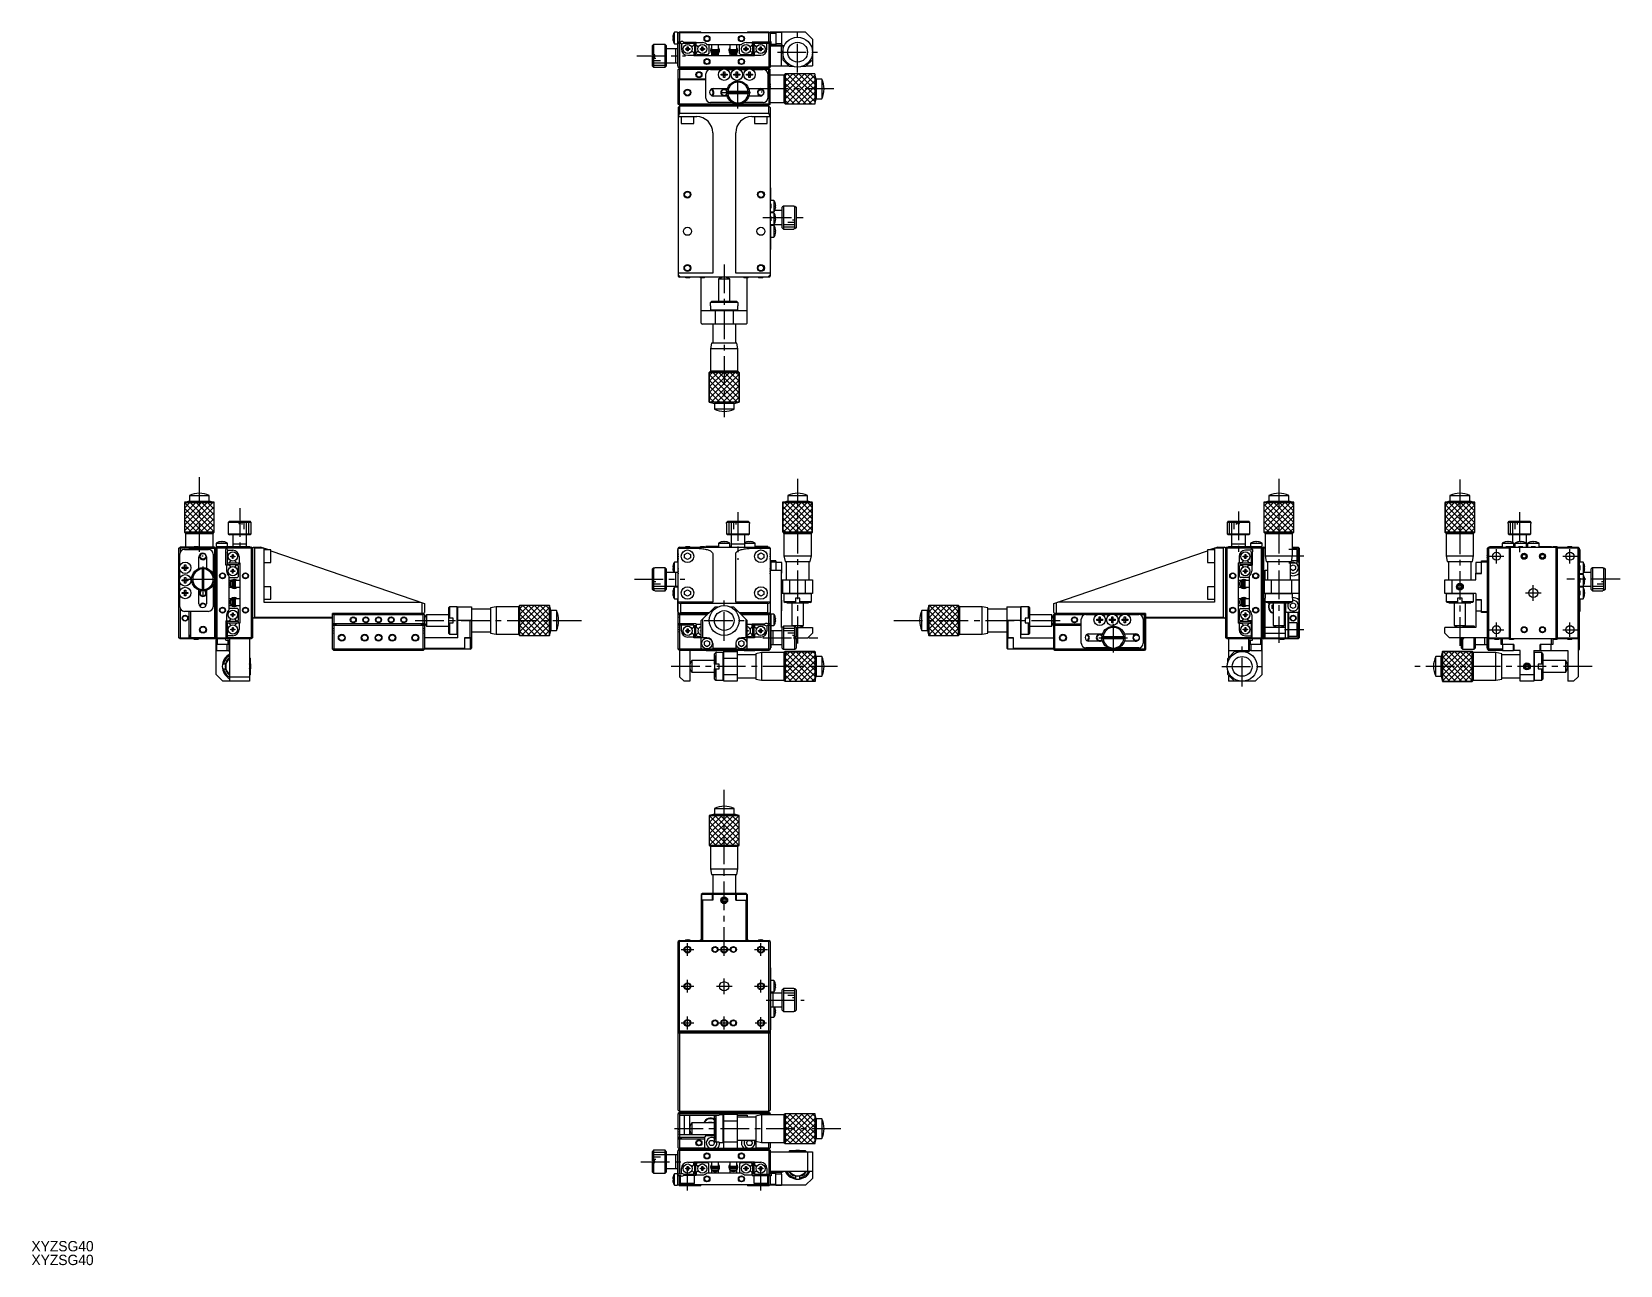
# Model space of a CAD drawing. Extents: x -367 to 325, y 68 to 606.
import ezdxf

# ---------------------------------------------------------------- set-up
doc = ezdxf.new("R2010")
doc.units = 0
doc.header["$LTSCALE"] = 10
doc.linetypes.add('CENTER', pattern=[2, 1.25, -0.25, 0.25, -0.25])
doc.linetypes.add('DASHED', pattern=[3.5, 2, -1.5])
doc.layers.get('0').update_dxf_attribs({"linetype": 'CONTINUOUS'})
doc.layers.add('CENTER', color=1, linetype='CENTER')
doc.styles.get("Standard").update_dxf_attribs({"font": 'FGP教科書体NT-M'})

msp = doc.modelspace()

# ---------------------------------------------------------------- texts
at = {"color": 7}
for p in [(-367.456972, 73.835658), (-367.456972, 67.835658)]:
    msp.add_text('XYZSG40', height=4.5, dxfattribs=at).set_placement(p)

# ---------------------------------------------------------------- linework, layer by layer
at = {"color": 7, "linetype": 'CONTINUOUS'}
for p, q in [((-87.970895, 603.118141), (-87.798523, 603.118141)), ((-87.798523, 602.598141), (-87.970895, 602.598141)), ((-87.805378, 604.120073), (-87.798523, 604.11673)), ((-87.798523, 603.118141), (-87.798523, 602.598141)), ((-87.227599, 600.358141), (-87.227599, 605.358141)), ((-85.835942, 605.358141), (-87.227599, 605.358141)), ((-85.835942, 605.358141), (-85.835942, 590.658141)), ((-85.835942, 605.158141), (-85.535942, 605.158141)), ((-85.535942, 605.058141), (-85.035942, 605.558141)), ((-85.535942, 590.058141), (-85.535942, 605.158141)), ((-85.285942, 605.308141), (-85.035942, 605.058141)), ((-85.035942, 605.558141), (-75.885942, 605.558141)), ((-85.035942, 605.058141), (-85.035942, 601.058141)), ((-46.035942, 605.058141), (-85.035942, 605.058141)), ((-75.535942, 605.208141), (-75.885942, 605.558141)), ((-75.535942, 605.208141), (-55.535942, 605.208141)), ((-55.185942, 605.558141), (-55.535942, 605.208141)), ((-55.185942, 605.558141), (-46.035942, 605.558141)), ((-46.035942, 605.558141), (-45.535942, 605.058141)), ((-46.035942, 605.058141), (-45.785942, 605.308141)), ((-46.035942, 601.058141), (-46.035942, 605.058141)), ((-45.535942, 605.358141), (-45.535942, 601.058141)), ((-30.035942, 605.358141), (-45.535942, 605.358141)), ((-43.035942, 604.858141), (-45.535942, 604.858141)), ((-43.035942, 605.358141), (-43.035942, 599.658141)), ((-40.535942, 605.288962), (-43.035942, 605.288962)), ((-40.435942, 605.208141), (-43.035942, 605.208141)), ((-40.535942, 605.358141), (-40.535942, 605.208141)), ((-40.435942, 600.508141), (-40.435942, 605.208141)), ((-27.035942, 602.358141), (-30.035942, 605.358141)), ((-27.035942, 602.358141), (-27.035942, 590.758141)), ((-96.335942, 600.058141), (-96.835942, 599.558141)), ((-96.835942, 595.458141), (-96.835942, 599.558141)), ((-95.835942, 595.458141), (-96.835942, 595.458141)), ((-96.335942, 600.058141), (-96.335942, 595.458141)), ((-91.335942, 600.058141), (-96.335942, 600.058141)), ((-95.835942, 594.658141), (-95.835942, 595.458141)), ((-91.335942, 590.058141), (-91.335942, 600.058141)), ((-90.835942, 599.558141), (-91.335942, 600.058141)), ((-90.835942, 599.558141), (-90.835942, 590.558141)), ((-85.835942, 598.058141), (-90.835942, 598.058141)), ((-87.798523, 601.599551), (-87.805378, 601.596208)), ((-87.227599, 600.358141), (-85.835942, 600.358141)), ((-86.835942, 598.058141), (-86.835942, 592.058141)), ((-84.59738, 601.058141), (-85.535942, 601.058141)), ((-85.535942, 600.558141), (-84.59738, 600.558141)), ((-85.035942, 600.558141), (-85.035942, 589.558141)), ((-84.185942, 600.339895), (-84.185942, 598.058141)), ((-83.274504, 601.058141), (-77.735942, 601.058141)), ((-83.274504, 600.558141), (-78.735942, 600.558141)), ((-82.322303, 598.238141), (-81.615942, 598.238141)), ((-82.322303, 597.878141), (-82.322303, 598.238141)), ((-82.322303, 597.878141), (-81.615942, 597.878141)), ((-81.615942, 598.944502), (-81.255942, 598.944502)), ((-81.615942, 598.238141), (-81.615942, 598.944502)), ((-81.60557, 598.227768), (-81.615942, 598.238141)), ((-81.60557, 597.888513), (-81.615942, 597.878141)), ((-81.615942, 597.171779), (-81.615942, 597.878141)), ((-81.255942, 597.171779), (-81.615942, 597.171779)), ((-81.60557, 598.227768), (-81.266314, 598.227768)), ((-81.60557, 597.888513), (-81.60557, 598.227768)), ((-81.266314, 597.888513), (-81.60557, 597.888513)), ((-81.266314, 598.227768), (-81.255942, 598.238141)), ((-81.266314, 598.227768), (-81.266314, 597.888513)), ((-81.266314, 597.888513), (-81.255942, 597.878141)), ((-81.255942, 598.944502), (-81.255942, 598.238141)), ((-81.255942, 598.238141), (-80.54958, 598.238141)), ((-81.255942, 597.878141), (-81.255942, 597.171779)), ((-80.54958, 597.878141), (-81.255942, 597.878141)), ((-80.54958, 598.238141), (-80.54958, 597.878141)), ((-78.735942, 599.608946), (-78.996037, 599.45878)), ((-78.996037, 596.657501), (-78.735942, 596.507335)), ((-78.735942, 600.558141), (-78.735942, 599.608946)), ((-78.735942, 596.507335), (-78.735942, 595.058141)), ((-78.535942, 600.458141), (-77.935942, 600.458141)), ((-78.535942, 600.458141), (-78.535942, 595.658141)), ((-78.535942, 595.658141), (-77.935942, 595.658141)), ((-77.935942, 595.658141), (-77.935942, 600.458141)), ((-77.735942, 599.608946), (-77.735942, 601.058141)), ((-77.735942, 600.808141), (-75.035942, 600.808141)), ((-77.475847, 599.45878), (-77.735942, 599.608946)), ((-77.735942, 596.507335), (-77.475847, 596.657501)), ((-77.735942, 596.058141), (-77.735942, 596.507335)), ((-77.735942, 596.058141), (-77.235942, 595.558141)), ((-72.735942, 595.558141), (-77.235942, 595.558141)), ((-75.922303, 598.238141), (-75.215942, 598.238141)), ((-75.922303, 597.878141), (-75.922303, 598.238141)), ((-75.922303, 597.878141), (-75.215942, 597.878141)), ((-75.215942, 598.944502), (-74.855942, 598.944502)), ((-75.215942, 598.238141), (-75.215942, 598.944502)), ((-75.20557, 598.227768), (-75.215942, 598.238141)), ((-75.20557, 597.888513), (-75.215942, 597.878141)), ((-75.215942, 597.171779), (-75.215942, 597.878141)), ((-74.855942, 597.171779), (-75.215942, 597.171779)), ((-75.20557, 598.227768), (-74.866314, 598.227768)), ((-75.20557, 597.888513), (-75.20557, 598.227768)), ((-74.866314, 597.888513), (-75.20557, 597.888513)), ((-74.866314, 598.227768), (-74.855942, 598.238141)), ((-74.866314, 598.227768), (-74.866314, 597.888513)), ((-74.866314, 597.888513), (-74.855942, 597.878141)), ((-74.855942, 598.944502), (-74.855942, 598.238141)), ((-74.855942, 598.238141), (-74.14958, 598.238141)), ((-74.855942, 597.878141), (-74.855942, 597.171779)), ((-74.14958, 597.878141), (-74.855942, 597.878141)), ((-74.14958, 598.238141), (-74.14958, 597.878141)), ((-58.115004, 599.858141), (-72.95688, 599.858141)), ((-72.735942, 595.558141), (-72.235942, 596.058141)), ((-72.235942, 599.858141), (-72.235942, 596.058141)), ((-71.30403, 596.743247), (-71.283303, 596.688083)), ((-71.268615, 596.696013), (-71.283657, 596.689765)), ((-71.067557, 596.800568), (-71.278949, 596.68397)), ((-71.278949, 596.68397), (-71.278365, 596.679537)), ((-67.73902, 597.651659), (-71.23902, 597.651659)), ((-71.23902, 597.251659), (-67.73902, 597.251659)), ((-71.035928, 596.812181), (-71.067557, 596.800568)), ((-71.035942, 599.858141), (-71.035942, 597.858141)), ((-71.035942, 597.858141), (-68.035942, 597.858141)), ((-68.035942, 596.858141), (-71.035942, 596.858141)), ((-71.035942, 596.858141), (-71.035942, 596.358141)), ((-71.035942, 596.358141), (-68.035942, 596.358141)), ((-71.035942, 596.267806), (-71.035942, 595.058141)), ((-70.921753, 596.858026), (-71.027226, 597.251599)), ((-71.026913, 597.651713), (-70.985708, 597.85826)), ((-70.452457, 595.858141), (-70.981625, 596.358141)), ((-70.938241, 596.960463), (-70.937708, 596.975274)), ((-70.93801, 596.945649), (-70.938241, 596.960463)), ((-70.937018, 596.930869), (-70.93801, 596.945649)), ((-70.937708, 596.975274), (-70.936414, 596.990039)), ((-70.935267, 596.916165), (-70.937018, 596.930869)), ((-70.936414, 596.990039), (-70.934361, 597.00472)), ((-70.932763, 596.901576), (-70.935267, 596.916165)), ((-70.934361, 597.00472), (-70.931556, 597.019277)), ((-70.929515, 596.88714), (-70.932763, 596.901576)), ((-70.931556, 597.019277), (-70.928008, 597.033671)), ((-70.925534, 596.872896), (-70.929515, 596.88714)), ((-70.928008, 597.033671), (-70.923728, 597.047863)), ((-70.920831, 596.85888), (-70.925534, 596.872896)), ((-70.923728, 597.047863), (-70.918728, 597.061816)), ((-70.915212, 596.844636), (-70.920831, 596.85888)), ((-70.535942, 597.058141), (-70.920516, 597.058141)), ((-70.918728, 597.061816), (-70.913023, 597.075493)), ((-70.913023, 597.075493), (-70.906631, 597.08886)), ((-70.906631, 597.08886), (-70.89957, 597.101882)), ((-70.89957, 597.101882), (-70.891862, 597.114528)), ((-70.891862, 597.114528), (-70.883527, 597.126764)), ((-70.883527, 597.126764), (-70.874591, 597.138563)), ((-70.874591, 597.138563), (-70.865077, 597.149896)), ((-70.865077, 597.149896), (-70.855012, 597.160737)), ((-70.855012, 597.160737), (-70.844424, 597.17106)), ((-70.844424, 597.17106), (-70.83334, 597.180842)), ((-70.83334, 597.180842), (-70.821789, 597.190061)), ((-70.821789, 597.190061), (-70.809801, 597.198698)), ((-70.809801, 597.198698), (-70.797407, 597.206734)), ((-70.797407, 597.206734), (-70.784638, 597.21415)), ((-70.784638, 597.21415), (-70.771525, 597.220933)), ((-70.771525, 597.220933), (-70.758101, 597.227068)), ((-70.758101, 597.227068), (-70.744397, 597.232541)), ((-70.744397, 597.232541), (-70.730448, 597.237343)), ((-70.730448, 597.237343), (-70.716285, 597.241464)), ((-70.716285, 597.241464), (-70.701944, 597.244894)), ((-70.701944, 597.244894), (-70.687456, 597.247629)), ((-70.687456, 597.247629), (-70.672856, 597.249662)), ((-70.672856, 597.249662), (-70.658178, 597.250989)), ((-70.658178, 597.250989), (-70.643456, 597.251609)), ((-70.643456, 597.251609), (-70.638133, 597.251659)), ((-70.535942, 597.858141), (-70.535942, 597.651659)), ((-70.535942, 597.251659), (-70.535942, 596.858141)), ((-68.619427, 595.858141), (-70.452457, 595.858141)), ((-68.090259, 596.358141), (-68.619427, 595.858141)), ((-68.535942, 597.651659), (-68.535942, 597.858141)), ((-68.535942, 596.858141), (-68.535942, 597.251659)), ((-68.057612, 597.058141), (-68.535942, 597.058141)), ((-68.339907, 597.251659), (-68.325953, 597.251332)), ((-68.325953, 597.251332), (-68.311258, 597.250298)), ((-68.311258, 597.250298), (-68.296632, 597.248558)), ((-68.296632, 597.248558), (-68.282109, 597.246117)), ((-68.282109, 597.246117), (-68.267722, 597.24298)), ((-68.267722, 597.24298), (-68.253505, 597.239154)), ((-68.253505, 597.239154), (-68.239491, 597.234647)), ((-68.239491, 597.234647), (-68.225713, 597.229468)), ((-68.225713, 597.229468), (-68.212202, 597.223629)), ((-68.212202, 597.223629), (-68.198992, 597.217141)), ((-68.198992, 597.217141), (-68.186112, 597.210019)), ((-68.186112, 597.210019), (-68.173595, 597.202277)), ((-68.173595, 597.202277), (-68.161471, 597.193933)), ((-68.161471, 597.193933), (-68.149769, 597.185003)), ((-68.149769, 597.185003), (-68.13852, 597.175508)), ((-68.13852, 597.175508), (-68.12775, 597.165468)), ((-68.12775, 597.165468), (-68.117488, 597.154904)), ((-68.117488, 597.154904), (-68.107761, 597.143842)), ((-68.107761, 597.143842), (-68.098594, 597.132306)), ((-68.098594, 597.132306), (-68.090012, 597.120321)), ((-68.090012, 597.120321), (-68.08204, 597.107917)), ((-68.08204, 597.107917), (-68.074698, 597.095123)), ((-68.074698, 597.095123), (-68.068009, 597.081968)), ((-68.068009, 597.081968), (-68.061992, 597.068486)), ((-68.059883, 596.851826), (-68.062828, 596.844636)), ((-68.061992, 597.068486), (-68.056665, 597.054709)), ((-68.054804, 596.865752), (-68.059883, 596.851826)), ((-68.056665, 597.054709), (-68.052044, 597.040672)), ((-68.050444, 596.879921), (-68.054804, 596.865752)), ((-68.052044, 597.040672), (-68.048144, 597.026412)), ((-68.046818, 596.894295), (-68.050444, 596.879921)), ((-68.048144, 597.026412), (-68.044978, 597.011964)), ((-68.043935, 596.908836), (-68.046818, 596.894295)), ((-68.044978, 597.011964), (-68.042555, 596.997366)), ((-68.041804, 596.923504), (-68.043935, 596.908836)), ((-68.042555, 596.997366), (-68.040884, 596.982658)), ((-68.04043, 596.938261), (-68.041804, 596.923504)), ((-68.040884, 596.982658), (-68.039971, 596.967877)), ((-68.039819, 596.953065), (-68.04043, 596.938261)), ((-68.039971, 596.967877), (-68.039819, 596.953065)), ((-67.933471, 596.747429), (-68.035994, 596.804608)), ((-68.035942, 597.858141), (-68.035942, 599.858141)), ((-68.035942, 596.358141), (-68.035942, 596.858141)), ((-68.035942, 596.814936), (-68.0274, 596.809211)), ((-68.035942, 595.058141), (-68.035942, 596.154342)), ((-68.035709, 597.992951), (-68.000338, 597.886432)), ((-68.0274, 596.809211), (-68.017835, 596.80319)), ((-68.017835, 596.80319), (-68.007311, 596.796916)), ((-68.007311, 596.796916), (-67.995901, 596.790431)), ((-68.000338, 597.886432), (-67.95084, 597.65171)), ((-67.995901, 596.790431), (-67.983685, 596.78378)), ((-67.983685, 596.78378), (-67.970746, 596.777009)), ((-67.970746, 596.777009), (-67.957173, 596.770164)), ((-67.957173, 596.770164), (-67.94306, 596.763294)), ((-67.94306, 596.763294), (-67.928504, 596.756444)), ((-67.699736, 596.679274), (-67.933471, 596.747429)), ((-67.928504, 596.756444), (-67.913605, 596.749663)), ((-67.913605, 596.749663), (-67.898467, 596.742997)), ((-67.898467, 596.742997), (-67.883192, 596.736492)), ((-67.883192, 596.736492), (-67.867888, 596.730193)), ((-67.867888, 596.730193), (-67.852658, 596.724143)), ((-67.852658, 596.724143), (-67.837609, 596.718384)), ((-67.837609, 596.718384), (-67.822843, 596.712955)), ((-67.822843, 596.712955), (-67.808463, 596.707894)), ((-67.808463, 596.707894), (-67.794567, 596.703237)), ((-67.794567, 596.703237), (-67.781252, 596.699014)), ((-67.781252, 596.699014), (-67.768608, 596.695255)), ((-67.768608, 596.695255), (-67.756724, 596.691986)), ((-67.756724, 596.691986), (-67.745681, 596.68923)), ((-67.745681, 596.68923), (-67.735554, 596.687005)), ((-67.735554, 596.687005), (-67.726415, 596.685327)), ((-67.726415, 596.685327), (-67.718326, 596.684207)), ((-67.718326, 596.684207), (-67.711342, 596.683653)), ((-67.711342, 596.683653), (-67.705512, 596.68367)), ((-67.693016, 597.222942), (-67.707015, 597.254255)), ((-67.705512, 596.68367), (-67.700876, 596.684256)), ((-67.700876, 596.684256), (-67.697322, 596.685483)), ((-67.700081, 596.678691), (-67.696045, 596.688121)), ((-67.697322, 596.685483), (-67.695152, 596.687327)), ((-67.695152, 596.687327), (-67.694737, 596.688083)), ((-67.694737, 596.688083), (-67.682668, 596.718435)), ((-67.680529, 597.190806), (-67.693016, 597.222942)), ((-67.682668, 596.718435), (-67.671505, 596.75105)), ((-67.669667, 597.158101), (-67.680529, 597.190806)), ((-67.674465, 596.741087), (-67.540481, 597.427348)), ((-67.671505, 596.75105), (-67.66199, 596.784171)), ((-67.660456, 597.124907), (-67.669667, 597.158101)), ((-67.66199, 596.784171), (-67.654146, 596.817714)), ((-67.652918, 597.091304), (-67.660456, 597.124907)), ((-67.654146, 596.817714), (-67.647992, 596.851597)), ((-67.64707, 597.057375), (-67.652918, 597.091304)), ((-67.647992, 596.851597), (-67.643542, 596.885737)), ((-67.642927, 597.023201), (-67.64707, 597.057375)), ((-67.643542, 596.885737), (-67.640806, 596.920051)), ((-67.640499, 596.988867), (-67.642927, 597.023201)), ((-67.640806, 596.920051), (-67.639791, 596.954456)), ((-67.639791, 596.954456), (-67.640499, 596.988867)), ((-63.531386, 597.426167), (-63.397843, 596.742176)), ((-63.43187, 596.975293), (-63.431898, 596.940872)), ((-63.431898, 596.940872), (-63.430203, 596.906495)), ((-63.43012, 597.009674), (-63.43187, 596.975293)), ((-63.430203, 596.906495), (-63.426791, 596.872246)), ((-63.426651, 597.043932), (-63.43012, 597.009674)), ((-63.426791, 596.872246), (-63.421669, 596.838207)), ((-63.421471, 597.077982), (-63.426651, 597.043932)), ((-63.421669, 596.838207), (-63.414851, 596.804463)), ((-63.414592, 597.111741), (-63.421471, 597.077982)), ((-63.414851, 596.804463), (-63.406352, 596.771094)), ((-63.40603, 597.145128), (-63.414592, 597.111741)), ((-63.406352, 596.771094), (-63.396192, 596.738183)), ((-63.395805, 597.178059), (-63.40603, 597.145128)), ((-63.396192, 596.738183), (-63.384397, 596.70581)), ((-63.38394, 597.210454), (-63.395805, 597.178059)), ((-63.384397, 596.70581), (-63.377147, 596.688083)), ((-63.370465, 597.242233), (-63.38394, 597.210454)), ((-63.376732, 596.687327), (-63.377147, 596.688083)), ((-63.374562, 596.685483), (-63.376732, 596.687327)), ((-63.371008, 596.684256), (-63.374562, 596.685483)), ((-63.372148, 596.679274), (-63.138413, 596.747429)), ((-63.366372, 596.68367), (-63.371008, 596.684256)), ((-63.364846, 597.254304), (-63.370465, 597.242233)), ((-63.360542, 596.683653), (-63.366372, 596.68367)), ((-63.353558, 596.684207), (-63.360542, 596.683653)), ((-63.345469, 596.685327), (-63.353558, 596.684207)), ((-63.33633, 596.687005), (-63.345469, 596.685327)), ((-63.326203, 596.68923), (-63.33633, 596.687005)), ((-59.832864, 597.651659), (-63.332864, 597.651659)), ((-63.332864, 597.251659), (-59.832864, 597.251659)), ((-63.31516, 596.691986), (-63.326203, 596.68923)), ((-63.303276, 596.695255), (-63.31516, 596.691986)), ((-63.290632, 596.699014), (-63.303276, 596.695255)), ((-63.277317, 596.703237), (-63.290632, 596.699014)), ((-63.263421, 596.707894), (-63.277317, 596.703237)), ((-63.249041, 596.712955), (-63.263421, 596.707894)), ((-63.234275, 596.718384), (-63.249041, 596.712955)), ((-63.219226, 596.724143), (-63.234275, 596.718384)), ((-63.203996, 596.730193), (-63.219226, 596.724143)), ((-63.188691, 596.736492), (-63.203996, 596.730193)), ((-63.173417, 596.742997), (-63.188691, 596.736492)), ((-63.158279, 596.749663), (-63.173417, 596.742997)), ((-63.14338, 596.756444), (-63.158279, 596.749663)), ((-63.128824, 596.763294), (-63.14338, 596.756444)), ((-63.138413, 596.747429), (-63.03589, 596.804608)), ((-63.114711, 596.770164), (-63.128824, 596.763294)), ((-63.121048, 597.651681), (-63.073026, 597.881348)), ((-63.101138, 596.777009), (-63.114711, 596.770164)), ((-63.088199, 596.78378), (-63.101138, 596.777009)), ((-63.075982, 596.790431), (-63.088199, 596.78378)), ((-63.064573, 596.796916), (-63.075982, 596.790431)), ((-63.073026, 597.881348), (-63.036381, 597.992399)), ((-63.054049, 596.80319), (-63.064573, 596.796916)), ((-63.044484, 596.809211), (-63.054049, 596.80319)), ((-63.035942, 596.814936), (-63.044484, 596.809211)), ((-63.035942, 599.858141), (-63.035942, 597.858141)), ((-63.035942, 597.858141), (-60.035942, 597.858141)), ((-60.035942, 596.858141), (-63.035942, 596.858141)), ((-63.035942, 596.858141), (-63.035942, 596.358141)), ((-63.035942, 596.358141), (-60.035942, 596.358141)), ((-63.035942, 596.154285), (-63.035942, 595.058141)), ((-63.032085, 596.960463), (-63.031552, 596.975274)), ((-63.031854, 596.945649), (-63.032085, 596.960463)), ((-63.030862, 596.930869), (-63.031854, 596.945649)), ((-63.031552, 596.975274), (-63.030257, 596.990039)), ((-63.029111, 596.916165), (-63.030862, 596.930869)), ((-63.030257, 596.990039), (-63.028205, 597.00472)), ((-63.026607, 596.901576), (-63.029111, 596.916165)), ((-63.028205, 597.00472), (-63.0254, 597.019277)), ((-63.023359, 596.88714), (-63.026607, 596.901576)), ((-63.0254, 597.019277), (-63.021852, 597.033671)), ((-63.019377, 596.872896), (-63.023359, 596.88714)), ((-63.021852, 597.033671), (-63.017572, 597.047863)), ((-63.014674, 596.85888), (-63.019377, 596.872896)), ((-63.017572, 597.047863), (-63.012571, 597.061816)), ((-63.009056, 596.844636), (-63.014674, 596.85888)), ((-62.535942, 597.058141), (-63.014268, 597.058141)), ((-63.012571, 597.061816), (-63.006867, 597.075493)), ((-63.006867, 597.075493), (-63.000475, 597.08886)), ((-63.000475, 597.08886), (-62.993414, 597.101882)), ((-62.993414, 597.101882), (-62.985705, 597.114528)), ((-62.985705, 597.114528), (-62.977371, 597.126764)), ((-62.452457, 595.858141), (-62.981625, 596.358141)), ((-62.977371, 597.126764), (-62.968434, 597.138563)), ((-62.968434, 597.138563), (-62.958921, 597.149896)), ((-62.958921, 597.149896), (-62.948856, 597.160737)), ((-62.948856, 597.160737), (-62.938268, 597.17106)), ((-62.938268, 597.17106), (-62.927184, 597.180842)), ((-62.927184, 597.180842), (-62.915633, 597.190061)), ((-62.915633, 597.190061), (-62.903645, 597.198698)), ((-62.903645, 597.198698), (-62.891251, 597.206734)), ((-62.891251, 597.206734), (-62.878482, 597.21415)), ((-62.878482, 597.21415), (-62.865369, 597.220933)), ((-62.865369, 597.220933), (-62.851944, 597.227068)), ((-62.851944, 597.227068), (-62.838241, 597.232541)), ((-62.838241, 597.232541), (-62.824292, 597.237343)), ((-62.824292, 597.237343), (-62.810129, 597.241464)), ((-62.810129, 597.241464), (-62.795787, 597.244894)), ((-62.795787, 597.244894), (-62.7813, 597.247629)), ((-62.7813, 597.247629), (-62.7667, 597.249662)), ((-62.7667, 597.249662), (-62.752022, 597.250989)), ((-62.752022, 597.250989), (-62.7373, 597.251609)), ((-62.7373, 597.251609), (-62.731977, 597.251659)), ((-62.535942, 597.858141), (-62.535942, 597.651659)), ((-62.535942, 597.251659), (-62.535942, 596.858141)), ((-60.619427, 595.858141), (-62.452457, 595.858141)), ((-60.090259, 596.358141), (-60.619427, 595.858141)), ((-60.535942, 597.651659), (-60.535942, 597.858141)), ((-60.535942, 596.858141), (-60.535942, 597.251659)), ((-60.151364, 597.058141), (-60.535942, 597.058141)), ((-60.433751, 597.251659), (-60.419796, 597.251332)), ((-60.419796, 597.251332), (-60.405102, 597.250298)), ((-60.405102, 597.250298), (-60.390476, 597.248558)), ((-60.390476, 597.248558), (-60.375952, 597.246117)), ((-60.375952, 597.246117), (-60.361566, 597.24298)), ((-60.361566, 597.24298), (-60.347349, 597.239154)), ((-60.347349, 597.239154), (-60.333335, 597.234647)), ((-60.333335, 597.234647), (-60.319557, 597.229468)), ((-60.319557, 597.229468), (-60.306046, 597.223629)), ((-60.306046, 597.223629), (-60.292835, 597.217141)), ((-60.292835, 597.217141), (-60.279956, 597.210019)), ((-60.279956, 597.210019), (-60.267439, 597.202277)), ((-60.267439, 597.202277), (-60.255315, 597.193933)), ((-60.255315, 597.193933), (-60.243613, 597.185003)), ((-60.243613, 597.185003), (-60.232363, 597.175508)), ((-60.232363, 597.175508), (-60.221594, 597.165468)), ((-60.221594, 597.165468), (-60.211332, 597.154904)), ((-60.211332, 597.154904), (-60.201605, 597.143842)), ((-60.201605, 597.143842), (-60.192438, 597.132306)), ((-60.192438, 597.132306), (-60.183856, 597.120321)), ((-60.183856, 597.120321), (-60.175883, 597.107917)), ((-60.175883, 597.107917), (-60.168542, 597.095123)), ((-60.168542, 597.095123), (-60.161853, 597.081968)), ((-60.161853, 597.081968), (-60.155836, 597.068486)), ((-60.153727, 596.851826), (-60.156672, 596.844636)), ((-60.155836, 597.068486), (-60.150509, 597.054709)), ((-60.148648, 596.865752), (-60.153727, 596.851826)), ((-60.150509, 597.054709), (-60.145888, 597.040672)), ((-60.044662, 597.251567), (-60.150158, 596.857959)), ((-60.144288, 596.879921), (-60.148648, 596.865752)), ((-60.145888, 597.040672), (-60.141988, 597.026412)), ((-60.140662, 596.894295), (-60.144288, 596.879921)), ((-60.141988, 597.026412), (-60.138821, 597.011964)), ((-60.137778, 596.908836), (-60.140662, 596.894295)), ((-60.138821, 597.011964), (-60.136398, 596.997366)), ((-60.135647, 596.923504), (-60.137778, 596.908836)), ((-60.136398, 596.997366), (-60.134727, 596.982658)), ((-60.134274, 596.938261), (-60.135647, 596.923504)), ((-60.134727, 596.982658), (-60.133814, 596.967877)), ((-60.133663, 596.953065), (-60.134274, 596.938261)), ((-60.133814, 596.967877), (-60.133663, 596.953065)), ((-60.086168, 597.858231), (-60.044965, 597.651663)), ((-60.035956, 596.812181), (-60.004327, 596.800568)), ((-60.035942, 597.858141), (-60.035942, 599.858141)), ((-60.035942, 596.358141), (-60.035942, 596.858141)), ((-60.035942, 595.058141), (-60.035942, 596.266816)), ((-60.004327, 596.800568), (-59.792762, 596.683366)), ((-59.803269, 596.696013), (-59.788227, 596.689765)), ((-59.788581, 596.688083), (-59.766965, 596.74598)), ((-58.835942, 596.058141), (-58.835942, 599.858141)), ((-58.835942, 596.058141), (-58.335942, 595.558141)), ((-53.835942, 595.558141), (-58.335942, 595.558141)), ((-56.922303, 598.238141), (-56.215942, 598.238141)), ((-56.922303, 597.878141), (-56.922303, 598.238141)), ((-56.922303, 597.878141), (-56.215942, 597.878141)), ((-56.215942, 598.944502), (-55.855942, 598.944502)), ((-56.215942, 598.238141), (-56.215942, 598.944502)), ((-56.20557, 598.227768), (-56.215942, 598.238141)), ((-56.20557, 597.888513), (-56.215942, 597.878141)), ((-56.215942, 597.171779), (-56.215942, 597.878141)), ((-55.855942, 597.171779), (-56.215942, 597.171779)), ((-56.20557, 598.227768), (-55.866314, 598.227768)), ((-56.20557, 597.888513), (-56.20557, 598.227768)), ((-55.866314, 597.888513), (-56.20557, 597.888513)), ((-56.035942, 600.808141), (-53.335942, 600.808141)), ((-55.866314, 598.227768), (-55.855942, 598.238141)), ((-55.866314, 598.227768), (-55.866314, 597.888513)), ((-55.866314, 597.888513), (-55.855942, 597.878141)), ((-55.855942, 598.944502), (-55.855942, 598.238141)), ((-55.855942, 598.238141), (-55.14958, 598.238141)), ((-55.855942, 597.878141), (-55.855942, 597.171779)), ((-55.14958, 597.878141), (-55.855942, 597.878141)), ((-55.14958, 598.238141), (-55.14958, 597.878141)), ((-53.835942, 595.558141), (-53.335942, 596.058141)), ((-53.596037, 599.45878), (-53.335942, 599.608946)), ((-53.335942, 596.507335), (-53.596037, 596.657501)), ((-53.335942, 601.058141), (-53.335942, 599.608946)), ((-45.535942, 601.058141), (-53.335942, 601.058141)), ((-53.335942, 596.507335), (-53.335942, 596.058141)), ((-53.135942, 600.458141), (-53.135942, 595.658141)), ((-52.535942, 600.458141), (-53.135942, 600.458141)), ((-52.535942, 595.658141), (-53.135942, 595.658141)), ((-52.535942, 595.658141), (-52.535942, 600.458141)), ((-52.335942, 599.608946), (-52.335942, 600.558141)), ((-52.335942, 600.558141), (-45.535942, 600.558141)), ((-52.335942, 599.608946), (-52.075847, 599.45878)), ((-52.075847, 596.657501), (-52.335942, 596.507335)), ((-52.335942, 595.058141), (-52.335942, 596.507335)), ((-50.522303, 598.238141), (-49.815942, 598.238141)), ((-50.522303, 597.878141), (-50.522303, 598.238141)), ((-50.522303, 597.878141), (-49.815942, 597.878141)), ((-49.815942, 598.944502), (-49.455942, 598.944502)), ((-49.815942, 598.238141), (-49.815942, 598.944502)), ((-49.80557, 598.227768), (-49.815942, 598.238141)), ((-49.80557, 597.888513), (-49.815942, 597.878141)), ((-49.815942, 597.171779), (-49.815942, 597.878141)), ((-49.455942, 597.171779), (-49.815942, 597.171779)), ((-49.80557, 598.227768), (-49.466314, 598.227768)), ((-49.80557, 597.888513), (-49.80557, 598.227768)), ((-49.466314, 597.888513), (-49.80557, 597.888513)), ((-49.466314, 598.227768), (-49.455942, 598.238141)), ((-49.466314, 598.227768), (-49.466314, 597.888513)), ((-49.466314, 597.888513), (-49.455942, 597.878141)), ((-49.455942, 598.944502), (-49.455942, 598.238141)), ((-49.455942, 598.238141), (-48.74958, 598.238141)), ((-49.455942, 597.878141), (-49.455942, 597.171779)), ((-48.74958, 597.878141), (-49.455942, 597.878141)), ((-48.74958, 598.238141), (-48.74958, 597.878141)), ((-46.885942, 598.058141), (-46.885942, 600.558141)), ((-46.035942, 600.558141), (-46.035942, 589.558141)), ((-45.035942, 601.158141), (-45.535942, 601.158141)), ((-45.535942, 600.558141), (-45.535942, 590.058141)), ((-45.535942, 599.358141), (-40.035942, 599.358141)), ((-45.035942, 599.658141), (-45.035942, 601.158141)), ((-45.035942, 600.158141), (-43.035942, 600.158141)), ((-45.035942, 599.658141), (-40.035942, 599.658141)), ((-43.035942, 600.508141), (-40.435942, 600.508141)), ((-43.035942, 599.698404), (-40.535942, 599.698404)), ((-40.535942, 600.508141), (-40.535942, 599.658141)), ((-40.535942, 590.758141), (-40.535942, 599.358141)), ((-40.035942, 599.658141), (-40.035942, 593.358141)), ((-96.835942, 590.558141), (-96.835942, 594.658141)), ((-96.835942, 594.658141), (-95.835942, 594.658141)), ((-96.835942, 590.558141), (-96.335942, 590.058141)), ((-96.335942, 594.658141), (-96.335942, 590.058141)), ((-96.335942, 590.058141), (-91.335942, 590.058141)), ((-91.335942, 590.058141), (-90.835942, 590.558141)), ((-90.835942, 592.058141), (-85.835942, 592.058141)), ((-85.535942, 590.658141), (-85.835942, 590.658141)), ((-85.535942, 590.058141), (-85.035942, 589.558141)), ((-45.535942, 590.058141), (-85.535942, 590.058141)), ((-85.535942, 589.058141), (-85.035942, 589.558141)), ((-85.535942, 574.058141), (-85.535942, 589.058141)), ((-85.285942, 589.308141), (-85.035942, 589.058141)), ((-46.035942, 589.558141), (-85.035942, 589.558141)), ((-85.035942, 589.058141), (-85.035942, 585.058141)), ((-72.160442, 589.058141), (-85.035942, 589.058141)), ((-81.435942, 595.308141), (-78.735942, 595.308141)), ((-52.335942, 595.058141), (-78.735942, 595.058141)), ((-71.535942, 589.158141), (-66.515738, 589.158141)), ((-64.556146, 589.158141), (-61.015738, 589.158141)), ((-59.056146, 589.158141), (-55.515738, 589.158141)), ((-53.556146, 589.158141), (-48.535942, 589.158141)), ((-52.335942, 595.308141), (-49.635942, 595.308141)), ((-46.035942, 589.058141), (-47.911442, 589.058141)), ((-45.535942, 590.058141), (-46.035942, 589.558141)), ((-46.035942, 589.558141), (-45.535942, 589.058141)), ((-46.035942, 589.058141), (-45.785942, 589.308141)), ((-46.035942, 585.058141), (-46.035942, 589.058141)), ((-45.535942, 590.758141), (-37.435942, 590.758141)), ((-45.535942, 574.058141), (-45.535942, 589.058141)), ((-40.035942, 593.358141), (-37.035942, 590.358141)), ((-35.135938, 590.358141), (-37.035942, 590.358141)), ((-30.035942, 590.358141), (-31.935946, 590.358141)), ((-30.035942, 590.358141), (-27.035942, 593.358141)), ((-29.635942, 590.758141), (-27.035942, 590.758141)), ((-85.725801, 582.238141), (-85.605464, 582.238141)), ((-85.605464, 581.878141), (-85.725801, 581.878141)), ((-85.610086, 582.946756), (-85.605464, 582.944502)), ((-85.605464, 582.238141), (-85.605464, 581.878141)), ((-85.535942, 585.058141), (-73.535942, 585.058141)), ((-84.135942, 584.808141), (-85.535942, 584.808141)), ((-73.535942, 584.558141), (-85.535942, 584.558141)), ((-85.035942, 573.558141), (-85.035942, 584.558141)), ((-84.135942, 584.558141), (-84.135942, 584.808141)), ((-73.535942, 576.658141), (-73.535942, 587.158141)), ((-66.794531, 586.598141), (-66.794531, 587.118141)), ((-66.794531, 587.118141), (-65.795942, 587.118141)), ((-65.795942, 586.598141), (-66.794531, 586.598141)), ((-65.837317, 586.598141), (-65.837317, 587.118141)), ((-65.795942, 588.11673), (-65.275942, 588.11673)), ((-65.795942, 587.118141), (-65.795942, 588.11673)), ((-65.795942, 587.159515), (-65.275942, 587.159515)), ((-65.795942, 585.599551), (-65.795942, 586.598141)), ((-65.275942, 586.556766), (-65.795942, 586.556766)), ((-65.275942, 585.599551), (-65.795942, 585.599551)), ((-65.275942, 588.11673), (-65.275942, 587.118141)), ((-65.275942, 587.118141), (-64.277352, 587.118141)), ((-65.275942, 586.598141), (-65.275942, 585.599551)), ((-64.277352, 586.598141), (-65.275942, 586.598141)), ((-65.234567, 587.118141), (-65.234567, 586.598141)), ((-64.277352, 587.118141), (-64.277352, 586.598141)), ((-61.294531, 586.598141), (-61.294531, 587.118141)), ((-61.294531, 587.118141), (-60.295942, 587.118141)), ((-60.295942, 586.598141), (-61.294531, 586.598141)), ((-60.337317, 586.598141), (-60.337317, 587.118141)), ((-60.295942, 588.11673), (-59.775942, 588.11673)), ((-60.295942, 587.118141), (-60.295942, 588.11673)), ((-60.295942, 587.159515), (-59.775942, 587.159515)), ((-60.295942, 585.599551), (-60.295942, 586.598141)), ((-59.775942, 586.556766), (-60.295942, 586.556766)), ((-59.775942, 585.599551), (-60.295942, 585.599551)), ((-59.775942, 588.11673), (-59.775942, 587.118141)), ((-59.775942, 587.118141), (-58.777352, 587.118141)), ((-59.775942, 586.598141), (-59.775942, 585.599551)), ((-58.777352, 586.598141), (-59.775942, 586.598141)), ((-59.734567, 587.118141), (-59.734567, 586.598141)), ((-58.777352, 587.118141), (-58.777352, 586.598141)), ((-55.794531, 586.598141), (-55.794531, 587.118141)), ((-55.794531, 587.118141), (-54.795942, 587.118141)), ((-54.795942, 586.598141), (-55.794531, 586.598141)), ((-54.837317, 586.598141), (-54.837317, 587.118141)), ((-54.795942, 588.11673), (-54.275942, 588.11673)), ((-54.795942, 587.118141), (-54.795942, 588.11673)), ((-54.795942, 587.159515), (-54.275942, 587.159515)), ((-54.795942, 585.599551), (-54.795942, 586.598141)), ((-54.275942, 586.556766), (-54.795942, 586.556766)), ((-54.275942, 585.599551), (-54.795942, 585.599551)), ((-54.275942, 588.11673), (-54.275942, 587.118141)), ((-54.275942, 587.118141), (-53.277352, 587.118141)), ((-54.275942, 586.598141), (-54.275942, 585.599551)), ((-53.277352, 586.598141), (-54.275942, 586.598141)), ((-54.234567, 587.118141), (-54.234567, 586.598141)), ((-53.277352, 587.118141), (-53.277352, 586.598141)), ((-46.535942, 587.158141), (-46.535942, 576.658141)), ((-45.535942, 585.058141), (-46.535942, 585.058141)), ((-46.535942, 584.808141), (-45.535942, 584.808141)), ((-46.535942, 584.558141), (-45.535942, 584.558141)), ((-46.035942, 584.558141), (-46.035942, 573.558141)), ((-39.535938, 586.658137), (-45.535942, 586.658137)), ((-45.46642, 582.944502), (-45.461798, 582.946756)), ((-45.46642, 582.238141), (-45.346083, 582.238141)), ((-45.46642, 581.878141), (-45.46642, 582.238141)), ((-45.346083, 581.878141), (-45.46642, 581.878141)), ((-39.035936, 587.15814), (-39.535938, 586.658137)), ((-39.535938, 586.658137), (-39.535938, 574.658145)), ((-39.035936, 587.15814), (-39.035936, 574.158142)), ((-26.035935, 587.15814), (-39.035936, 587.15814)), ((-26.035935, 587.15814), (-26.035935, 574.158142)), ((-25.446447, 584.958141), (-26.035935, 587.15814)), ((-25.446447, 584.958141), (-25.446447, 576.358141)), ((-23.035936, 584.958141), (-25.446447, 584.958141)), ((-23.035936, 584.958141), (-23.035936, 576.358141)), ((-85.605464, 581.171779), (-85.610086, 581.169525)), ((-61.91081, 574.658141), (-71.535942, 574.658141)), ((-70.235942, 580.808141), (-64.21969, 580.808141)), ((-64.289625, 577.508141), (-70.235942, 577.508141)), ((-54.551968, 579.458141), (-64.519916, 579.458141)), ((-64.519916, 578.658141), (-54.551968, 578.658141)), ((-48.535942, 574.658141), (-57.161074, 574.658141)), ((-54.852193, 580.808141), (-49.835942, 580.808141)), ((-49.835942, 577.508141), (-54.782259, 577.508141)), ((-49.285943, 579.558141), (-49.285943, 579.058141)), ((-45.535942, 574.658145), (-39.535938, 574.658145)), ((-45.461798, 581.169525), (-45.46642, 581.171779)), ((-39.535938, 574.658145), (-39.035936, 574.158142)), ((-26.035935, 574.158142), (-25.446447, 576.358141)), ((-25.446447, 576.358141), (-23.035936, 576.358141)), ((-85.035942, 573.558141), (-85.535942, 574.058141)), ((-45.535942, 574.058141), (-85.535942, 574.058141)), ((-85.535942, 572.558141), (-84.535942, 573.558141)), ((-85.535942, 572.558141), (-85.535942, 499.058141)), ((-85.035942, 570.058141), (-85.535942, 568.606035)), ((-85.535942, 568.558141), (-77.535942, 568.558141)), ((-46.035942, 573.558141), (-85.035942, 573.558141)), ((-85.035942, 573.058141), (-85.035942, 570.058141)), ((-46.035942, 573.058141), (-85.035942, 573.058141)), ((-85.035942, 570.058141), (-46.035942, 570.058141)), ((-84.285942, 568.558141), (-84.285942, 565.558141)), ((-78.785942, 565.558141), (-78.785942, 568.558141)), ((-53.535942, 568.558141), (-45.535942, 568.558141)), ((-52.285942, 568.558141), (-52.285942, 565.558141)), ((-46.785942, 565.558141), (-46.785942, 568.558141)), ((-46.535942, 573.558141), (-45.535942, 572.558141)), ((-45.535942, 574.058141), (-46.035942, 573.558141)), ((-46.035942, 570.058141), (-46.035942, 573.058141)), ((-45.535942, 568.606035), (-46.035942, 570.058141)), ((-45.535942, 572.558141), (-45.535942, 499.058141)), ((-39.035936, 574.158142), (-26.035935, 574.158142)), ((-84.285942, 565.558141), (-78.785942, 565.558141)), ((-70.535942, 561.558141), (-70.535942, 500.357079)), ((-60.535942, 500.357079), (-60.535942, 561.558141)), ((-52.285942, 565.558141), (-46.785942, 565.558141)), ((-45.535942, 537.558141), (-45.235942, 537.558141)), ((-45.235942, 532.058141), (-45.235942, 537.558141)), ((-43.844285, 532.058141), (-45.235942, 532.058141)), ((-45.235942, 530.537936), (-45.235942, 528.578345)), ((-45.235942, 526.558141), (-45.235942, 527.058141)), ((-45.235942, 527.058141), (-43.844285, 527.058141)), ((-43.844285, 526.558141), (-45.235942, 526.558141)), ((-44.235942, 526.558141), (-44.235942, 527.058141)), ((-43.844285, 532.058141), (-43.844285, 527.058141)), ((-43.844285, 526.558141), (-43.844285, 521.558141)), ((-40.235942, 527.558141), (-43.554813, 527.558141)), ((-43.273361, 530.81673), (-43.266506, 530.820073)), ((-43.273361, 529.818141), (-43.100989, 529.818141)), ((-43.273361, 529.298141), (-43.273361, 529.818141)), ((-43.100989, 529.298141), (-43.273361, 529.298141)), ((-43.266506, 528.296208), (-43.273361, 528.299551)), ((-39.735942, 529.558141), (-40.235942, 529.058141)), ((-40.235942, 520.058141), (-40.235942, 529.058141)), ((-39.735942, 529.558141), (-39.735942, 519.558141)), ((-35.235942, 529.558141), (-39.735942, 529.558141)), ((-35.235942, 529.558141), (-35.235942, 529.542115)), ((-35.235942, 529.542115), (-34.735942, 529.542115)), ((-34.735942, 519.574166), (-34.735942, 529.542115)), ((-34.735942, 529.542115), (-34.235942, 529.040327)), ((-34.235942, 529.040327), (-34.235942, 520.075954)), ((-45.235942, 525.037936), (-45.235942, 523.078345)), ((-45.235942, 521.558141), (-40.235942, 521.558141)), ((-45.235942, 510.558141), (-45.235942, 521.558141)), ((-43.844285, 521.058141), (-45.235942, 521.058141)), ((-43.844285, 521.058141), (-43.844285, 516.058141)), ((-43.273361, 525.31673), (-43.266506, 525.320073)), ((-43.273361, 524.318141), (-43.100989, 524.318141)), ((-43.273361, 523.798141), (-43.273361, 524.318141)), ((-43.100989, 523.798141), (-43.273361, 523.798141)), ((-43.266506, 522.796208), (-43.273361, 522.799551)), ((-43.273361, 519.81673), (-43.266506, 519.820073)), ((-40.235942, 520.058141), (-39.735942, 519.558141)), ((-39.735942, 519.558141), (-35.235942, 519.558141)), ((-35.235942, 519.574166), (-35.235942, 519.558141)), ((-34.735942, 519.574166), (-35.235942, 519.574166)), ((-34.235942, 520.075954), (-34.735942, 519.574166)), ((-45.235942, 516.058141), (-43.844285, 516.058141)), ((-43.273361, 518.818141), (-43.100989, 518.818141)), ((-43.273361, 518.298141), (-43.273361, 518.818141)), ((-43.100989, 518.298141), (-43.273361, 518.298141)), ((-43.266506, 517.296208), (-43.273361, 517.299551)), ((-45.235942, 510.558141), (-45.535942, 510.558141)), ((-70.535942, 500.357079), (-85.535942, 500.357079)), ((-85.535942, 499.558141), (-84.535942, 498.558141)), ((-85.535942, 499.058141), (-85.035942, 498.558141)), ((-85.035942, 499.058141), (-85.285942, 498.808141)), ((-46.035942, 498.558141), (-85.035942, 498.558141)), ((-82.324558, 498.483996), (-82.322303, 498.488619)), ((-81.615942, 498.488619), (-81.255942, 498.488619)), ((-81.615942, 498.368282), (-81.615942, 498.488619)), ((-81.255942, 498.488619), (-81.255942, 498.368282)), ((-80.54958, 498.488619), (-80.547326, 498.483996)), ((-75.924558, 498.483996), (-75.922303, 498.488619)), ((-75.215942, 498.488619), (-74.855942, 498.488619)), ((-75.215942, 498.368282), (-75.215942, 498.488619)), ((-74.855942, 498.488619), (-74.855942, 498.368282)), ((-74.14958, 498.488619), (-74.147326, 498.483996)), ((-45.535942, 500.357079), (-60.535942, 500.357079)), ((-56.924558, 498.483996), (-56.922303, 498.488619)), ((-56.215942, 498.488619), (-55.855942, 498.488619)), ((-56.215942, 498.368282), (-56.215942, 498.488619)), ((-55.855942, 498.488619), (-55.855942, 498.368282)), ((-55.14958, 498.488619), (-55.147326, 498.483996)), ((-50.524558, 498.483996), (-50.522303, 498.488619)), ((-49.815942, 498.488619), (-49.455942, 498.488619)), ((-49.815942, 498.368282), (-49.815942, 498.488619)), ((-49.455942, 498.488619), (-49.455942, 498.368282)), ((-48.74958, 498.488619), (-48.747326, 498.483996)), ((-46.535942, 498.558141), (-45.535942, 499.558141)), ((-45.785942, 498.808141), (-46.035942, 499.058141)), ((-46.035942, 498.558141), (-45.535942, 499.058141)), ((-75.535942, 478.558141), (-75.535942, 498.402574)), ((-68.035938, 497.680632), (-68.035938, 488.058141)), ((-63.035946, 497.680632), (-68.035938, 497.680632)), ((-63.035946, 488.058141), (-63.035946, 497.680632)), ((-55.53594, 478.558141), (-55.53594, 498.402574)), ((-71.535942, 486.058141), (-71.452022, 486.058141)), ((-71.535942, 486.058141), (-71.535942, 484.258141)), ((-71.452022, 487.558141), (-70.944269, 488.058141)), ((-71.452022, 486.058141), (-71.452022, 487.558141)), ((-59.619862, 487.558141), (-71.452022, 487.558141)), ((-70.944269, 488.058141), (-60.127615, 488.058141)), ((-60.127615, 488.058141), (-59.619862, 487.558141)), ((-59.619862, 487.558141), (-59.619862, 486.058141)), ((-59.619862, 486.058141), (-59.535942, 486.058141)), ((-59.535942, 484.258141), (-59.535942, 486.058141)), ((-75.535942, 484.058141), (-55.53594, 484.058141)), ((-75.535942, 478.558141), (-75.035942, 478.058141)), ((-56.035942, 478.058141), (-75.035942, 478.058141)), ((-71.535942, 484.258141), (-59.535942, 484.258141)), ((-71.535942, 484.258141), (-71.335942, 484.058141)), ((-70.535942, 478.058141), (-70.535942, 469.808141)), ((-69.535942, 484.058141), (-69.535942, 478.058141)), ((-61.535942, 478.058141), (-61.535942, 484.058141)), ((-60.535942, 469.808141), (-60.535942, 478.058141)), ((-59.735942, 484.058141), (-59.535942, 484.258141)), ((-56.035942, 478.058141), (-55.535942, 478.558141)), ((-71.035939, 469.808141), (-71.535938, 467.308142)), ((-71.535938, 467.308142), (-71.535938, 457.558137)), ((-59.535946, 467.308142), (-71.535938, 467.308142)), ((-60.035945, 469.808141), (-71.035939, 469.808141)), ((-59.535946, 467.308142), (-60.035945, 469.808141)), ((-59.535946, 457.558137), (-59.535946, 467.308142)), ((-71.535938, 457.558137), (-72.035941, 457.058135)), ((-72.035941, 457.058135), (-72.035941, 444.058134)), ((-59.035943, 457.058135), (-72.035941, 457.058135)), ((-59.535946, 457.558137), (-71.535938, 457.558137)), ((-59.035943, 457.058135), (-59.535946, 457.558137)), ((-59.035943, 444.058134), (-59.035943, 457.058135)), ((-72.035941, 444.058134), (-69.835942, 443.468646)), ((-59.035943, 444.058134), (-72.035941, 444.058134)), ((-69.835942, 443.468646), (-69.835942, 441.058135)), ((-61.235942, 443.468646), (-69.835942, 443.468646)), ((-61.235942, 443.468646), (-59.035943, 444.058134)), ((-61.235942, 441.058135), (-61.235942, 443.468646)), ((-61.235942, 441.058135), (-69.835942, 441.058135)), ((-298.592322, 403.364929), (-289.992322, 403.364929)), ((-298.592322, 403.364929), (-298.592322, 400.954418)), ((-289.992322, 400.954418), (-289.992322, 403.364929)), ((-37.835942, 403.364929), (-29.235942, 403.364929)), ((-37.835942, 403.364929), (-37.835942, 400.954418)), ((-29.235942, 400.954418), (-29.235942, 403.364929)), ((171.902029, 403.364929), (180.502029, 403.364929)), ((171.902029, 403.364929), (171.902029, 400.954418)), ((180.502029, 400.954418), (180.502029, 403.364929)), ((250.779475, 403.364929), (250.779475, 400.954418)), ((250.779475, 403.364929), (259.379475, 403.364929)), ((259.379475, 400.954418), (259.379475, 403.364929)), ((-298.592322, 400.954418), (-300.792321, 400.36493)), ((-300.792321, 400.36493), (-287.792323, 400.36493)), ((-300.792321, 400.36493), (-300.792321, 387.364929)), ((-298.592322, 400.954418), (-289.992322, 400.954418)), ((-287.792323, 400.36493), (-289.992322, 400.954418)), ((-287.792323, 387.364929), (-287.792323, 400.36493)), ((-37.835942, 400.954418), (-40.035941, 400.36493)), ((-40.035941, 400.36493), (-27.035943, 400.36493)), ((-40.035941, 400.36493), (-40.035941, 387.364929)), ((-37.835942, 400.954418), (-29.235942, 400.954418)), ((-27.035943, 400.36493), (-29.235942, 400.954418)), ((-27.035943, 387.364929), (-27.035943, 400.36493)), ((171.902029, 400.954418), (169.70203, 400.36493)), ((169.70203, 400.36493), (182.702028, 400.36493)), ((169.70203, 400.36493), (169.70203, 387.364929)), ((171.902029, 400.954418), (180.502029, 400.954418)), ((182.702028, 400.36493), (180.502029, 400.954418)), ((182.702028, 387.364929), (182.702028, 400.36493)), ((250.779475, 400.954418), (248.579476, 400.36493)), ((248.579476, 400.36493), (248.579476, 387.364929)), ((248.579476, 400.36493), (261.579474, 400.36493)), ((250.779475, 400.954418), (259.379475, 400.954418)), ((261.579474, 400.36493), (259.379475, 400.954418)), ((261.579474, 387.364929), (261.579474, 400.36493)), ((-281.192322, 392.164923), (-281.692322, 391.664923)), ((-277.092322, 391.664923), (-281.692322, 391.664923)), ((-281.692322, 391.664923), (-281.692322, 386.664923)), ((-281.192322, 392.164923), (-277.092322, 392.164923)), ((-277.092322, 392.164923), (-277.092322, 391.164923)), ((-277.092322, 391.164923), (-276.292322, 391.164923)), ((-276.292322, 392.164923), (-272.192322, 392.164923)), ((-276.292322, 391.164923), (-276.292322, 392.164923)), ((-271.692322, 391.664923), (-276.292322, 391.664923)), ((-271.692322, 391.664923), (-272.192322, 392.164923)), ((-271.692322, 386.664923), (-271.692322, 391.664923)), ((-64.535942, 391.164923), (-64.519916, 391.164923)), ((-64.535942, 391.164923), (-64.535942, 386.664923)), ((-64.519916, 391.664923), (-64.018129, 392.164923)), ((-54.551968, 391.664923), (-64.519916, 391.664923)), ((-64.519916, 391.164923), (-64.519916, 391.664923)), ((-64.018129, 392.164923), (-55.053755, 392.164923)), ((-55.053755, 392.164923), (-54.551968, 391.664923)), ((-54.551968, 391.664923), (-54.551968, 391.164923)), ((-54.551968, 391.164923), (-54.535942, 391.164923)), ((-54.535942, 386.664923), (-54.535942, 391.164923)), ((154.102029, 392.164923), (153.602029, 391.664923)), ((158.202029, 391.664923), (153.602029, 391.664923)), ((153.602029, 391.664923), (153.602029, 386.664923)), ((154.102029, 392.164923), (158.202029, 392.164923)), ((158.202029, 392.164923), (158.202029, 391.164923)), ((158.202029, 391.164923), (159.002029, 391.164923)), ((159.002029, 392.164923), (163.102029, 392.164923)), ((159.002029, 391.164923), (159.002029, 392.164923)), ((163.602029, 391.664923), (159.002029, 391.664923)), ((163.602029, 391.664923), (163.102029, 392.164923)), ((163.602029, 386.664923), (163.602029, 391.664923)), ((276.079475, 391.164923), (276.0955, 391.164923)), ((276.079475, 391.164923), (276.079475, 386.664923)), ((276.0955, 391.664923), (276.597288, 392.164923)), ((276.0955, 391.164923), (276.0955, 391.664923)), ((286.063449, 391.664923), (276.0955, 391.664923)), ((276.597288, 392.164923), (285.561662, 392.164923)), ((285.561662, 392.164923), (286.063449, 391.664923)), ((286.063449, 391.664923), (286.063449, 391.164923)), ((286.063449, 391.164923), (286.079475, 391.164923)), ((286.079475, 386.664923), (286.079475, 391.164923)), ((-303.192322, 380.364923), (-302.692322, 380.864923)), ((-287.692322, 380.864923), (-302.692322, 380.864923)), ((-300.792321, 387.364929), (-287.792323, 387.364929)), ((-300.792321, 387.364929), (-300.292318, 386.864927)), ((-300.292318, 386.864927), (-288.292326, 386.864927)), ((-300.292318, 386.864927), (-300.292318, 380.864923)), ((-298.692322, 380.864923), (-298.692322, 379.864923)), ((-298.442322, 379.864923), (-298.442322, 380.864923)), ((-298.192322, 379.864923), (-298.192322, 380.864923)), ((-296.578683, 380.934444), (-296.580938, 380.939067)), ((-295.872322, 380.934444), (-295.872322, 381.054782)), ((-295.512322, 380.934444), (-295.872322, 380.934444)), ((-295.512322, 381.054782), (-295.512322, 380.934444)), ((-294.803706, 380.939067), (-294.80596, 380.934444)), ((-288.292326, 386.864927), (-287.792323, 387.364929)), ((-288.292326, 380.864923), (-288.292326, 386.864927)), ((-287.692322, 380.864923), (-287.192322, 380.364923)), ((-287.692322, 380.864923), (-287.692322, 340.864923)), ((-287.192322, 380.364923), (-286.692322, 380.864923)), ((-286.992322, 382.55658), (-281.992322, 382.55658)), ((-286.992322, 382.55658), (-286.992322, 381.164923)), ((-286.992322, 381.164923), (-272.292322, 381.164923)), ((-286.792322, 380.864923), (-286.792322, 381.164923)), ((-286.792322, 380.864923), (-271.692322, 380.864923)), ((-285.750911, 383.127503), (-285.754254, 383.134358)), ((-284.752322, 383.127503), (-284.752322, 383.299875)), ((-284.232322, 383.127503), (-284.752322, 383.127503)), ((-284.232322, 383.299875), (-284.232322, 383.127503)), ((-283.230389, 383.134358), (-283.233732, 383.127503)), ((-282.692322, 380.864923), (-282.692322, 379.92636)), ((-282.192322, 379.92636), (-282.192322, 380.864923)), ((-281.992322, 381.164923), (-281.992322, 382.55658)), ((-281.692322, 386.664923), (-281.192322, 386.164923)), ((-281.692322, 386.664923), (-271.692322, 386.664923)), ((-272.192322, 386.164923), (-281.192322, 386.164923)), ((-279.692322, 386.164923), (-279.692322, 381.164923)), ((-273.692322, 382.164923), (-279.692322, 382.164923)), ((-273.692322, 381.164923), (-273.692322, 386.164923)), ((-272.292322, 381.164923), (-272.292322, 380.864923)), ((-272.192322, 386.164923), (-271.692322, 386.664923)), ((-271.192322, 380.364923), (-271.692322, 380.864923)), ((-271.692322, 380.864923), (-271.692322, 340.864923)), ((-270.692322, 380.864923), (-271.192322, 380.364923)), ((-270.192322, 380.364923), (-270.692322, 380.864923)), ((-270.692322, 380.864923), (-267.692322, 380.864923)), ((-264.062058, 379.614923), (-267.692322, 380.864922)), ((-85.035942, 380.864923), (-85.535942, 380.364923)), ((-85.035942, 380.864923), (-46.035942, 380.864923)), ((-82.322303, 380.934444), (-82.324558, 380.939067)), ((-81.615942, 380.934444), (-81.615942, 381.054782)), ((-81.255942, 380.934444), (-81.615942, 380.934444)), ((-81.255942, 381.054782), (-81.255942, 380.934444)), ((-80.547326, 380.939067), (-80.54958, 380.934444)), ((-75.922303, 380.934444), (-75.924558, 380.939067)), ((-75.215942, 380.934444), (-75.215942, 381.054782)), ((-74.855942, 380.934444), (-75.215942, 380.934444)), ((-74.855942, 381.054782), (-74.855942, 380.934444)), ((-74.147326, 380.939067), (-74.14958, 380.934444)), ((-73.535942, 380.864923), (-73.535942, 381.164923)), ((-68.035942, 381.164923), (-73.535942, 381.164923)), ((-68.035942, 382.55658), (-63.035942, 382.55658)), ((-68.035942, 382.55658), (-68.035942, 381.164923)), ((-66.794531, 383.127503), (-66.797875, 383.134358)), ((-65.795942, 383.127503), (-65.795942, 383.299875)), ((-65.275942, 383.127503), (-65.795942, 383.127503)), ((-65.275942, 383.299875), (-65.275942, 383.127503)), ((-64.535942, 386.664923), (-54.535942, 386.664923)), ((-64.535942, 386.664923), (-64.035942, 386.164923)), ((-64.274009, 383.134358), (-64.277352, 383.127503)), ((-55.035942, 386.164923), (-64.035942, 386.164923)), ((-63.035942, 381.164923), (-63.035942, 382.55658)), ((-62.535942, 381.164923), (-63.035942, 381.164923)), ((-62.535942, 386.164923), (-62.535942, 381.164923)), ((-56.535942, 382.164923), (-62.535942, 382.164923)), ((-56.535942, 381.164923), (-56.535942, 386.164923)), ((-56.535942, 382.55658), (-52.035942, 382.55658)), ((-55.794531, 383.127503), (-55.797875, 383.134358)), ((-55.035942, 386.164923), (-54.535942, 386.664923)), ((-54.795942, 383.127503), (-54.795942, 383.299875)), ((-54.275942, 383.127503), (-54.795942, 383.127503)), ((-54.275942, 383.299875), (-54.275942, 383.127503)), ((-53.274009, 383.134358), (-53.277352, 383.127503)), ((-52.035942, 381.164923), (-52.035942, 382.55658)), ((-46.535942, 381.164923), (-52.035942, 381.164923)), ((-46.535942, 381.164923), (-46.535942, 380.864923)), ((-45.535942, 380.364923), (-46.035942, 380.864923)), ((-40.035941, 387.364929), (-27.035943, 387.364929)), ((-40.035941, 387.364929), (-39.535938, 386.864927)), ((-39.535938, 386.864927), (-27.535946, 386.864927)), ((-39.535938, 386.864927), (-39.535938, 377.114922)), ((-27.535946, 386.864927), (-27.035943, 387.364929)), ((-27.535946, 377.114922), (-27.535946, 386.864927)), ((149.602029, 380.864922), (145.971765, 379.614923)), ((149.602029, 380.864923), (152.602029, 380.864923)), ((152.602029, 380.864923), (152.102029, 380.364923)), ((153.102029, 380.364923), (152.602029, 380.864923)), ((153.602029, 380.864923), (153.102029, 380.364923)), ((153.602029, 386.664923), (163.602029, 386.664923)), ((153.602029, 386.664923), (154.102029, 386.164923)), ((153.602029, 380.864923), (168.702029, 380.864923)), ((153.602029, 340.864923), (153.602029, 380.864923)), ((163.102029, 386.164923), (154.102029, 386.164923)), ((154.202029, 380.864923), (154.202029, 381.164923)), ((154.202029, 381.164923), (168.902029, 381.164923)), ((155.602029, 386.164923), (155.602029, 381.164923)), ((161.602029, 382.164923), (155.602029, 382.164923)), ((161.602029, 381.164923), (161.602029, 386.164923)), ((163.102029, 386.164923), (163.602029, 386.664923)), ((163.902029, 382.55658), (168.902029, 382.55658)), ((163.902029, 382.55658), (163.902029, 381.164923)), ((164.102029, 380.864923), (164.102029, 379.92636)), ((164.602029, 379.92636), (164.602029, 380.864923)), ((165.14344, 383.127503), (165.140096, 383.134358)), ((166.142029, 383.127503), (166.142029, 383.299875)), ((166.662029, 383.127503), (166.142029, 383.127503)), ((166.662029, 383.299875), (166.662029, 383.127503)), ((167.663962, 383.134358), (167.660619, 383.127503)), ((168.602029, 380.864923), (169.102029, 380.364923)), ((168.702029, 381.164923), (168.702029, 380.864923)), ((168.902029, 381.164923), (168.902029, 382.55658)), ((169.602029, 380.864923), (169.102029, 380.364923)), ((169.602029, 380.864923), (170.202033, 380.864923)), ((169.602029, 340.864923), (169.602029, 380.864923)), ((169.70203, 387.364929), (182.702028, 387.364929)), ((169.70203, 387.364929), (170.202033, 386.864927)), ((170.202033, 386.864927), (182.202025, 386.864927)), ((170.202033, 386.864927), (170.202033, 377.114922)), ((182.202025, 386.864927), (182.702028, 387.364929)), ((182.202025, 377.114922), (182.202025, 386.864927)), ((182.202025, 380.864923), (184.602029, 380.864923)), ((185.102029, 380.364923), (184.602029, 380.864923)), ((248.579476, 387.364929), (249.079479, 386.864927)), ((248.579476, 387.364929), (261.579474, 387.364929)), ((249.079479, 386.864927), (249.079479, 377.114922)), ((249.079479, 386.864927), (261.079471, 386.864927)), ((261.079471, 386.864927), (261.579474, 387.364929)), ((261.079471, 377.114922), (261.079471, 386.864927)), ((267.579475, 380.864923), (267.079475, 380.364923)), ((267.579475, 380.864923), (306.579475, 380.864923)), ((268.079475, 380.864923), (268.079475, 381.164923)), ((268.079475, 381.164923), (273.579475, 381.164923)), ((270.293113, 380.934444), (270.290859, 380.939067)), ((270.999475, 380.934444), (270.999475, 381.054782)), ((271.359475, 380.934444), (270.999475, 380.934444)), ((271.359475, 381.054782), (271.359475, 380.934444)), ((272.068091, 380.939067), (272.065836, 380.934444)), ((273.579475, 382.55658), (273.579475, 381.164923)), ((273.579475, 382.55658), (278.579475, 382.55658)), ((274.820885, 383.127503), (274.817542, 383.134358)), ((275.099679, 381.164923), (277.059271, 381.164923)), ((275.819475, 383.127503), (275.819475, 383.299875)), ((276.339475, 383.127503), (275.819475, 383.127503)), ((276.079475, 386.664923), (286.079475, 386.664923)), ((276.079475, 386.664923), (276.579475, 386.164923)), ((276.339475, 383.299875), (276.339475, 383.127503)), ((285.579475, 386.164923), (276.579475, 386.164923)), ((276.693113, 380.934444), (276.690859, 380.939067)), ((277.341408, 383.134358), (277.338064, 383.127503)), ((277.399475, 380.934444), (277.399475, 381.054782)), ((277.759475, 380.934444), (277.399475, 380.934444)), ((277.759475, 381.054782), (277.759475, 380.934444)), ((278.079475, 386.164923), (278.079475, 382.846052)), ((278.468091, 380.939067), (278.465836, 380.934444)), ((278.579475, 381.164923), (278.579475, 382.55658)), ((279.079475, 382.164923), (278.579475, 382.164923)), ((279.079475, 382.55658), (279.079475, 381.164923)), ((279.079475, 382.55658), (284.079475, 382.55658)), ((280.320885, 383.127503), (280.317542, 383.134358)), ((280.599679, 381.164923), (282.559271, 381.164923)), ((281.319475, 383.127503), (281.319475, 383.299875)), ((281.839475, 383.127503), (281.319475, 383.127503)), ((281.839475, 383.299875), (281.839475, 383.127503)), ((282.841408, 383.134358), (282.838064, 383.127503)), ((284.079475, 381.164923), (284.079475, 386.164923)), ((284.579475, 381.164923), (284.079475, 381.164923)), ((284.579475, 382.55658), (284.579475, 381.164923)), ((284.579475, 382.55658), (289.579475, 382.55658)), ((285.579475, 386.164923), (286.079475, 386.664923)), ((285.820885, 383.127503), (285.817542, 383.134358)), ((286.099679, 381.164923), (288.059271, 381.164923)), ((286.819475, 383.127503), (286.819475, 383.299875)), ((287.339475, 383.127503), (286.819475, 383.127503)), ((287.339475, 383.299875), (287.339475, 383.127503)), ((288.341408, 383.134358), (288.338064, 383.127503)), ((289.579475, 381.164923), (289.579475, 382.55658)), ((289.579475, 381.164923), (295.079475, 381.164923)), ((295.079475, 381.164923), (295.079475, 380.864923)), ((295.693113, 380.934444), (295.690859, 380.939067)), ((296.399475, 380.934444), (296.399475, 381.054782)), ((296.759475, 380.934444), (296.399475, 380.934444)), ((296.759475, 381.054782), (296.759475, 380.934444)), ((297.468091, 380.939067), (297.465836, 380.934444)), ((302.093113, 380.934444), (302.090859, 380.939067)), ((302.799475, 380.934444), (302.799475, 381.054782)), ((303.159475, 380.934444), (302.799475, 380.934444)), ((303.159475, 381.054782), (303.159475, 380.934444)), ((303.868091, 380.939067), (303.865836, 380.934444)), ((307.079475, 380.364923), (306.579475, 380.864923)), ((-303.192322, 341.364923), (-303.192322, 380.364923)), ((-302.692322, 380.364923), (-302.942322, 380.614923)), ((-302.792322, 372.844719), (-302.792322, 377.864923)), ((-302.692322, 380.364923), (-302.692322, 378.489422)), ((-298.692322, 380.364923), (-302.692322, 380.364923)), ((-300.792322, 379.864923), (-290.292322, 379.864923)), ((-298.192322, 380.364923), (-287.192322, 380.364923)), ((-294.442322, 371.548671), (-294.442322, 376.564923)), ((-293.192322, 377.114922), (-292.692322, 377.114922)), ((-291.142322, 376.564923), (-291.142322, 371.618605)), ((-288.292322, 377.864923), (-288.292322, 369.239791)), ((-287.192322, 380.364923), (-287.192322, 341.364923)), ((-286.692322, 380.364923), (-286.942322, 380.614923)), ((-286.692322, 380.364923), (-286.692322, 341.364923)), ((-282.692322, 380.364923), (-286.692322, 380.364923)), ((-282.692322, 373.064923), (-282.692322, 378.603485)), ((-271.192322, 380.364923), (-282.192322, 380.364923)), ((-282.192322, 378.603485), (-282.192322, 374.064923)), ((-282.192322, 374.064923), (-281.243127, 374.064923)), ((-282.092322, 373.864923), (-282.092322, 373.264923)), ((-277.292322, 373.864923), (-282.092322, 373.864923)), ((-281.974076, 379.514923), (-279.692322, 379.514923)), ((-281.092961, 374.325018), (-281.243127, 374.064923)), ((-280.578683, 376.944923), (-279.872322, 376.944923)), ((-280.578683, 376.584923), (-280.578683, 376.944923)), ((-279.872322, 376.584923), (-280.578683, 376.584923)), ((-279.872322, 377.651284), (-279.512322, 377.651284)), ((-279.872322, 376.944923), (-279.872322, 377.651284)), ((-279.861949, 376.934551), (-279.872322, 376.944923)), ((-279.861949, 376.595295), (-279.872322, 376.584923)), ((-279.872322, 375.878561), (-279.872322, 376.584923)), ((-279.512322, 375.878561), (-279.872322, 375.878561)), ((-279.861949, 376.595295), (-279.861949, 376.934551)), ((-279.861949, 376.934551), (-279.522694, 376.934551)), ((-279.522694, 376.595295), (-279.861949, 376.595295)), ((-279.522694, 376.934551), (-279.512322, 376.944923)), ((-279.522694, 376.934551), (-279.522694, 376.595295)), ((-279.522694, 376.595295), (-279.512322, 376.584923)), ((-279.512322, 377.651284), (-279.512322, 376.944923)), ((-279.512322, 376.944923), (-278.80596, 376.944923)), ((-278.80596, 376.584923), (-279.512322, 376.584923)), ((-279.512322, 375.878561), (-279.512322, 376.584923)), ((-278.80596, 376.944923), (-278.80596, 376.584923)), ((-278.141516, 374.064923), (-278.291682, 374.325018)), ((-278.141516, 374.064923), (-276.692322, 374.064923)), ((-277.292322, 373.864923), (-277.292322, 373.264923)), ((-276.942322, 376.764923), (-276.942322, 374.064923)), ((-276.692322, 374.064923), (-276.692322, 347.664923)), ((-271.192322, 380.364923), (-271.192322, 341.364923)), ((-270.192322, 380.364923), (-270.192322, 350.364923)), ((-266.240216, 380.364923), (-270.192322, 380.364923)), ((-266.192322, 380.348431), (-266.192322, 356.864923)), ((-263.192322, 379.614923), (-266.192322, 379.614923)), ((-266.192322, 374.114923), (-263.192322, 374.114923)), ((-263.192322, 374.114923), (-263.192322, 379.614923)), ((-263.192322, 379.315448), (-196.192322, 356.245499)), ((-87.227599, 369.864923), (-87.227599, 374.364923)), ((-85.835942, 374.364923), (-87.227599, 374.364923)), ((-85.835942, 379.864923), (-85.535942, 379.864923)), ((-85.835942, 379.864923), (-85.835942, 374.364923)), ((-85.725801, 376.944923), (-85.605464, 376.944923)), ((-85.605464, 376.584923), (-85.725801, 376.584923)), ((-85.610086, 377.653539), (-85.605464, 377.651284)), ((-85.605464, 375.878561), (-85.610086, 375.876307)), ((-85.605464, 376.944923), (-85.605464, 376.584923)), ((-85.535942, 336.364923), (-85.535942, 380.364923)), ((-85.535942, 380.348431), (-77.535942, 380.348431)), ((-82.785942, 377.58661), (-81.535942, 378.308298)), ((-82.785942, 376.143235), (-82.785942, 377.58661)), ((-81.535942, 375.421547), (-82.785942, 376.143235)), ((-81.535942, 378.308298), (-80.285942, 377.58661)), ((-80.285942, 376.143235), (-81.535942, 375.421547)), ((-80.285942, 377.58661), (-80.285942, 376.143235)), ((-77.535942, 380.348431), (-76.986728, 380.341001)), ((-76.986728, 380.341001), (-76.440901, 380.318757)), ((-76.440901, 380.318757), (-75.901824, 380.281835)), ((-75.901824, 380.281835), (-75.372823, 380.230463)), ((-75.372823, 380.230463), (-74.857158, 380.164959)), ((-74.857158, 380.164959), (-74.358008, 380.085725)), ((-74.358008, 380.085725), (-73.878452, 379.993251)), ((-73.878452, 379.993251), (-73.421445, 379.888106)), ((-73.421445, 379.888106), (-72.989806, 379.770939)), ((-72.989806, 379.770939), (-72.586194, 379.642473)), ((-72.586194, 379.642473), (-72.2131, 379.503498)), ((-72.2131, 379.503498), (-71.872823, 379.354873)), ((-71.872823, 379.354873), (-71.567461, 379.197513)), ((-71.567461, 379.197513), (-71.298896, 379.032388)), ((-71.298896, 379.032388), (-71.068785, 378.860517)), ((-71.068785, 378.860517), (-70.878546, 378.68296)), ((-70.878546, 378.68296), (-70.729353, 378.50081)), ((-70.729353, 378.50081), (-70.622124, 378.315191)), ((-70.622124, 378.315191), (-70.557521, 378.127247)), ((-70.557521, 378.127247), (-70.535942, 377.938138)), ((-70.535942, 377.938138), (-70.535942, 356.864923)), ((-60.535942, 377.938138), (-60.514363, 378.127247)), ((-60.535942, 356.864923), (-60.535942, 377.938138)), ((-60.514363, 378.127247), (-60.44976, 378.315191)), ((-60.44976, 378.315191), (-60.342531, 378.50081)), ((-60.342531, 378.50081), (-60.193338, 378.68296)), ((-60.193338, 378.68296), (-60.003099, 378.860517)), ((-60.003099, 378.860517), (-59.772988, 379.032388)), ((-59.772988, 379.032388), (-59.504423, 379.197513)), ((-59.504423, 379.197513), (-59.199061, 379.354873)), ((-59.199061, 379.354873), (-58.858784, 379.503498)), ((-58.858784, 379.503498), (-58.485689, 379.642473)), ((-58.485689, 379.642473), (-58.082078, 379.770939)), ((-58.082078, 379.770939), (-57.650439, 379.888106)), ((-57.650439, 379.888106), (-57.193432, 379.993251)), ((-57.193432, 379.993251), (-56.713875, 380.085725)), ((-56.713875, 380.085725), (-56.214726, 380.164959)), ((-56.214726, 380.164959), (-55.699061, 380.230463)), ((-55.699061, 380.230463), (-55.17006, 380.281835)), ((-55.17006, 380.281835), (-54.630983, 380.318757)), ((-54.630983, 380.318757), (-54.085156, 380.341001)), ((-54.085156, 380.341001), (-53.535942, 380.348431)), ((-53.535942, 380.348431), (-45.535942, 380.348431)), ((-50.785942, 377.58661), (-49.535942, 378.308298)), ((-50.785942, 376.143235), (-50.785942, 377.58661)), ((-49.535942, 375.421547), (-50.785942, 376.143235)), ((-49.535942, 378.308298), (-48.285942, 377.58661)), ((-48.285942, 376.143235), (-49.535942, 375.421547)), ((-48.285942, 377.58661), (-48.285942, 376.143235)), ((-45.535942, 380.364923), (-45.535942, 336.364923)), ((-43.035942, 374.864925), (-45.535942, 374.864925)), ((-45.46642, 377.651284), (-45.461798, 377.653539)), ((-45.46642, 376.584923), (-45.46642, 376.944923)), ((-45.46642, 376.944923), (-45.346083, 376.944923)), ((-45.346083, 376.584923), (-45.46642, 376.584923)), ((-45.461798, 375.876307), (-45.46642, 375.878561)), ((-45.035942, 370.864923), (-45.035942, 374.864925)), ((-43.035942, 374.364923), (-45.035942, 374.364923)), ((-43.035942, 374.864923), (-43.035942, 370.864923)), ((-40.435942, 374.214923), (-43.035942, 374.214923)), ((-40.435942, 369.514923), (-40.435942, 374.214923)), ((-39.535938, 377.114922), (-27.535946, 377.114922)), ((-39.535938, 377.114922), (-39.035939, 374.614923)), ((-39.035939, 374.614923), (-28.035945, 374.614923)), ((-38.535942, 374.614923), (-38.535942, 366.564923)), ((-28.535942, 366.564923), (-28.535942, 374.614923)), ((-28.035945, 374.614923), (-27.535946, 377.114922)), ((78.102029, 356.245499), (145.102029, 379.315448)), ((148.102029, 379.614923), (145.102029, 379.614923)), ((145.102029, 379.614923), (145.102029, 374.114923)), ((145.102029, 374.114923), (148.102029, 374.114923)), ((148.102029, 380.348431), (148.102029, 356.864923)), ((152.102029, 380.364923), (148.149924, 380.364923)), ((152.102029, 350.364923), (152.102029, 380.364923)), ((153.102029, 341.364923), (153.102029, 380.364923)), ((164.102029, 380.364923), (153.102029, 380.364923)), ((158.602029, 347.664923), (158.602029, 374.064923)), ((160.051223, 374.064923), (158.602029, 374.064923)), ((158.852029, 376.764923), (158.852029, 374.064923)), ((159.202029, 373.864923), (159.202029, 373.264923)), ((164.002029, 373.864923), (159.202029, 373.864923)), ((160.201389, 374.325018), (160.051223, 374.064923)), ((160.715668, 376.584923), (160.715668, 376.944923)), ((160.715668, 376.944923), (161.422029, 376.944923)), ((161.422029, 376.584923), (160.715668, 376.584923)), ((161.422029, 377.651284), (161.782029, 377.651284)), ((161.422029, 377.651284), (161.422029, 376.944923)), ((161.432401, 376.934551), (161.422029, 376.944923)), ((161.432401, 376.595295), (161.422029, 376.584923)), ((161.422029, 375.878561), (161.422029, 376.584923)), ((161.782029, 375.878561), (161.422029, 375.878561)), ((161.432401, 376.934551), (161.771657, 376.934551)), ((161.432401, 376.595295), (161.432401, 376.934551)), ((161.771657, 376.595295), (161.432401, 376.595295)), ((163.883783, 379.514923), (161.602029, 379.514923)), ((161.771657, 376.934551), (161.782029, 376.944923)), ((161.771657, 376.934551), (161.771657, 376.595295)), ((161.771657, 376.595295), (161.782029, 376.584923)), ((161.782029, 377.651284), (161.782029, 376.944923)), ((161.782029, 376.944923), (162.48839, 376.944923)), ((161.782029, 376.584923), (161.782029, 375.878561)), ((162.48839, 376.584923), (161.782029, 376.584923)), ((162.48839, 376.944923), (162.48839, 376.584923)), ((163.152835, 374.064923), (163.002669, 374.325018)), ((164.102029, 374.064923), (163.152835, 374.064923)), ((164.002029, 373.864923), (164.002029, 373.264923)), ((164.102029, 378.603485), (164.102029, 374.064923)), ((168.602029, 380.364923), (164.602029, 380.364923)), ((164.602029, 378.603485), (164.602029, 373.064923)), ((168.852029, 380.614923), (168.602029, 380.364923)), ((168.602029, 341.364923), (168.602029, 380.364923)), ((170.202033, 380.364923), (169.102029, 380.364923)), ((169.102029, 341.364923), (169.102029, 380.364923)), ((170.202033, 377.114922), (182.202025, 377.114922)), ((170.202033, 377.114922), (170.702032, 374.614923)), ((170.702032, 374.614923), (181.702026, 374.614923)), ((171.202029, 374.614923), (171.202029, 366.564923)), ((181.202029, 366.564923), (181.202029, 374.614923)), ((181.702026, 374.614923), (182.202025, 377.114922)), ((184.402029, 374.864923), (181.752026, 374.864923)), ((184.602029, 380.364923), (182.202025, 380.364923)), ((184.902029, 374.364923), (184.402029, 374.864923)), ((184.852029, 380.614923), (184.602029, 380.364923)), ((184.602029, 374.664923), (184.602029, 380.364923)), ((184.902029, 374.364923), (184.902029, 352.864923)), ((185.102029, 380.364923), (185.102029, 341.364923)), ((249.079479, 377.114922), (249.579478, 374.614923)), ((249.079479, 377.114922), (261.079471, 377.114922)), ((249.579478, 374.614923), (260.579472, 374.614923)), ((250.079475, 374.614923), (250.079475, 366.564923)), ((260.079475, 366.564923), (260.079475, 374.614923)), ((260.579472, 374.614923), (261.079471, 377.114922)), ((261.979475, 374.214923), (261.979475, 369.514923)), ((264.579475, 374.214923), (261.979475, 374.214923)), ((264.579475, 374.864923), (267.079475, 374.864923)), ((264.579475, 369.317395), (264.579475, 374.864923)), ((267.079475, 374.364923), (264.579475, 374.364923)), ((266.889616, 376.944923), (267.009953, 376.944923)), ((267.009953, 376.584923), (266.889616, 376.584923)), ((267.005331, 377.653539), (267.009953, 377.651284)), ((267.009953, 375.878561), (267.005331, 375.876307)), ((267.009953, 376.944923), (267.009953, 376.584923)), ((267.079475, 336.364923), (267.079475, 380.364923)), ((267.579475, 380.364923), (267.329475, 380.614923)), ((276.729475, 380.364923), (267.579475, 380.364923)), ((267.579475, 380.364923), (267.579475, 341.364923)), ((276.729475, 380.364923), (277.079475, 380.714923)), ((276.729475, 341.364923), (276.729475, 380.364923)), ((297.079475, 380.714923), (277.079475, 380.714923)), ((277.079475, 380.714923), (277.079475, 341.014923)), ((297.079475, 380.714923), (297.429475, 380.364923)), ((297.079475, 341.014923), (297.079475, 380.714923)), ((306.579475, 380.364923), (297.429475, 380.364923)), ((297.429475, 380.364923), (297.429475, 341.364923)), ((304.818037, 377.064676), (304.818037, 376.665169)), ((306.829475, 380.614923), (306.579475, 380.364923)), ((306.579475, 341.364923), (306.579475, 380.364923)), ((307.079475, 380.364923), (307.079475, 336.364923)), ((307.079475, 379.864923), (307.379475, 379.864923)), ((307.379475, 379.864923), (307.379475, 374.364923)), ((308.771132, 374.364923), (307.379475, 374.364923)), ((308.771132, 374.364923), (308.771132, 369.364923)), ((-302.792322, 367.344719), (-302.792322, 370.885127)), ((-301.750911, 372.124923), (-300.752322, 372.124923)), ((-301.750911, 371.604923), (-301.750911, 372.124923)), ((-300.752322, 371.604923), (-301.750911, 371.604923)), ((-300.793696, 371.604923), (-300.793696, 372.124923)), ((-300.752322, 373.123512), (-300.232322, 373.123512)), ((-300.752322, 372.124923), (-300.752322, 373.123512)), ((-300.752322, 372.166298), (-300.232322, 372.166298)), ((-300.752322, 370.606333), (-300.752322, 371.604923)), ((-300.232322, 371.563548), (-300.752322, 371.563548)), ((-300.232322, 370.606333), (-300.752322, 370.606333)), ((-300.752322, 367.623512), (-300.232322, 367.623512)), ((-300.752322, 366.624923), (-300.752322, 367.623512)), ((-300.232322, 373.123512), (-300.232322, 372.124923)), ((-300.232322, 372.124923), (-299.233732, 372.124923)), ((-299.233732, 371.604923), (-300.232322, 371.604923)), ((-300.232322, 371.604923), (-300.232322, 370.606333)), ((-300.232322, 367.623512), (-300.232322, 366.624923)), ((-300.190947, 372.124923), (-300.190947, 371.604923)), ((-299.233732, 372.124923), (-299.233732, 371.604923)), ((-293.092322, 371.848897), (-293.092322, 361.880948)), ((-292.292322, 361.880948), (-292.292322, 371.848897)), ((-287.192322, 371.214923), (-286.842322, 370.864923)), ((-286.842322, 350.864923), (-286.842322, 370.864923)), ((-281.243127, 373.064923), (-282.692322, 373.064923)), ((-282.442322, 373.064923), (-282.442322, 370.364923)), ((-282.092322, 373.264923), (-277.292322, 373.264923)), ((-281.492322, 368.28586), (-281.492322, 353.443985)), ((-281.492322, 367.564923), (-277.692322, 367.564923)), ((-281.092961, 372.804828), (-281.243127, 373.064923)), ((-280.578683, 370.544923), (-279.872322, 370.544923)), ((-280.578683, 370.184923), (-280.578683, 370.544923)), ((-279.872322, 370.184923), (-280.578683, 370.184923)), ((-279.872322, 371.251284), (-279.512322, 371.251284)), ((-279.872322, 370.544923), (-279.872322, 371.251284)), ((-279.861949, 370.534551), (-279.872322, 370.544923)), ((-279.861949, 370.195295), (-279.872322, 370.184923)), ((-279.872322, 369.478561), (-279.872322, 370.184923)), ((-279.512322, 369.478561), (-279.872322, 369.478561)), ((-279.861949, 370.195295), (-279.861949, 370.534551)), ((-279.861949, 370.534551), (-279.522694, 370.534551)), ((-279.522694, 370.195295), (-279.861949, 370.195295)), ((-279.522694, 370.534551), (-279.512322, 370.544923)), ((-279.522694, 370.534551), (-279.522694, 370.195295)), ((-279.522694, 370.195295), (-279.512322, 370.184923)), ((-279.512322, 371.251284), (-279.512322, 370.544923)), ((-279.512322, 370.544923), (-278.80596, 370.544923)), ((-278.80596, 370.184923), (-279.512322, 370.184923)), ((-279.512322, 369.478561), (-279.512322, 370.184923)), ((-278.80596, 370.544923), (-278.80596, 370.184923)), ((-278.141516, 373.064923), (-278.291682, 372.804828)), ((-277.692322, 373.064923), (-278.141516, 373.064923)), ((-277.192322, 372.564923), (-277.692322, 373.064923)), ((-277.692322, 367.564923), (-277.192322, 368.064923)), ((-277.192322, 368.064923), (-277.192322, 372.564923)), ((-96.835942, 371.34711), (-96.335942, 371.848897)), ((-96.835942, 362.382736), (-96.835942, 371.34711)), ((-96.335942, 371.848897), (-96.335942, 361.880948)), ((-96.335942, 371.848897), (-95.835942, 371.848897)), ((-95.835942, 371.848897), (-95.835942, 371.864923)), ((-91.335942, 371.864923), (-95.835942, 371.864923)), ((-91.335942, 361.864923), (-91.335942, 371.864923)), ((-90.835942, 371.364923), (-91.335942, 371.864923)), ((-90.835942, 371.364923), (-90.835942, 362.364923)), ((-85.835942, 369.864923), (-90.835942, 369.864923)), ((-87.970895, 372.124923), (-87.798523, 372.124923)), ((-87.798523, 371.604923), (-87.970895, 371.604923)), ((-87.805378, 373.126856), (-87.798523, 373.123512)), ((-87.798523, 370.606333), (-87.805378, 370.60299)), ((-87.798523, 372.124923), (-87.798523, 371.604923)), ((-86.835942, 369.864923), (-86.835942, 363.864923)), ((-85.725801, 370.544923), (-85.605464, 370.544923)), ((-85.605464, 370.184923), (-85.725801, 370.184923)), ((-85.610086, 371.253539), (-85.605464, 371.251284)), ((-85.605464, 369.478561), (-85.610086, 369.476307)), ((-85.605464, 370.544923), (-85.605464, 370.184923)), ((-45.46642, 371.251284), (-45.461798, 371.253539)), ((-45.46642, 370.184923), (-45.46642, 370.544923)), ((-45.46642, 370.544923), (-45.346083, 370.544923)), ((-45.346083, 370.184923), (-45.46642, 370.184923)), ((-45.461798, 369.476307), (-45.46642, 369.478561)), ((-45.380375, 370.864923), (-40.535942, 370.864923)), ((-40.535942, 345.864923), (-40.535942, 370.864923)), ((-40.535942, 369.514923), (-40.435942, 369.514923)), ((159.602029, 373.064923), (159.102029, 372.564923)), ((159.102029, 368.064923), (159.102029, 372.564923)), ((159.102029, 368.064923), (159.602029, 367.564923)), ((159.202029, 373.264923), (164.002029, 373.264923)), ((159.602029, 373.064923), (160.051223, 373.064923)), ((163.402029, 367.564923), (159.602029, 367.564923)), ((160.051223, 373.064923), (160.201389, 372.804828)), ((160.715668, 370.184923), (160.715668, 370.544923)), ((160.715668, 370.544923), (161.422029, 370.544923)), ((161.422029, 370.184923), (160.715668, 370.184923)), ((161.422029, 371.251284), (161.782029, 371.251284)), ((161.422029, 371.251284), (161.422029, 370.544923)), ((161.432401, 370.534551), (161.422029, 370.544923)), ((161.432401, 370.195295), (161.422029, 370.184923)), ((161.422029, 369.478561), (161.422029, 370.184923)), ((161.782029, 369.478561), (161.422029, 369.478561)), ((161.432401, 370.534551), (161.771657, 370.534551)), ((161.432401, 370.195295), (161.432401, 370.534551)), ((161.771657, 370.195295), (161.432401, 370.195295)), ((161.771657, 370.534551), (161.782029, 370.544923)), ((161.771657, 370.534551), (161.771657, 370.195295)), ((161.771657, 370.195295), (161.782029, 370.184923)), ((161.782029, 371.251284), (161.782029, 370.544923)), ((161.782029, 370.544923), (162.48839, 370.544923)), ((161.782029, 370.184923), (161.782029, 369.478561)), ((162.48839, 370.184923), (161.782029, 370.184923)), ((162.48839, 370.544923), (162.48839, 370.184923)), ((163.002669, 372.804828), (163.152835, 373.064923)), ((163.152835, 373.064923), (164.602029, 373.064923)), ((163.402029, 353.443985), (163.402029, 368.28586)), ((164.352029, 373.064923), (164.352029, 370.364923)), ((168.752029, 370.864923), (169.102029, 371.214923)), ((168.752029, 370.864923), (168.752029, 350.864923)), ((170.302029, 370.864923), (171.202029, 370.864923)), ((170.302029, 366.564923), (170.302029, 370.864923)), ((181.302029, 372.500008), (182.402029, 373.135093)), ((181.302029, 371.229837), (181.302029, 372.500008)), ((182.402029, 370.594752), (181.302029, 371.229837)), ((182.402029, 373.135093), (183.502029, 372.500008)), ((183.502029, 371.229837), (182.402029, 370.594752)), ((183.502029, 372.500008), (183.502029, 371.229837)), ((184.902029, 369.317395), (184.832851, 369.346767)), ((261.979475, 369.514923), (264.579475, 369.514923)), ((262.079475, 366.564923), (262.079475, 369.514923)), ((262.079475, 369.346767), (264.579475, 369.346767)), ((264.579475, 369.317395), (262.079475, 369.317395)), ((307.379475, 372.844719), (307.379475, 370.885127)), ((307.379475, 368.864923), (307.379475, 369.364923)), ((307.379475, 369.364923), (308.771132, 369.364923)), ((308.771132, 368.864923), (307.379475, 368.864923)), ((307.379475, 367.344719), (307.379475, 365.385127)), ((308.379475, 368.864923), (308.379475, 369.364923)), ((308.771132, 368.864923), (308.771132, 363.864923)), ((312.379475, 369.864923), (309.060604, 369.864923)), ((309.342055, 373.123512), (309.34891, 373.126856)), ((309.342055, 372.124923), (309.514427, 372.124923)), ((309.342055, 371.604923), (309.342055, 372.124923)), ((309.514427, 371.604923), (309.342055, 371.604923)), ((309.34891, 370.60299), (309.342055, 370.606333)), ((309.342055, 367.623512), (309.34891, 367.626856)), ((312.879475, 371.864923), (312.379475, 371.364923)), ((312.379475, 362.364923), (312.379475, 371.364923)), ((312.879475, 371.864923), (312.879475, 361.864923)), ((317.379475, 371.864923), (312.879475, 371.864923)), ((317.379475, 371.864923), (317.379475, 371.848897)), ((317.379475, 371.848897), (317.879475, 371.848897)), ((317.879475, 361.880948), (317.879475, 371.848897)), ((317.879475, 371.848897), (318.379475, 371.34711)), ((318.379475, 371.34711), (318.379475, 362.382736)), ((-302.792322, 361.844719), (-302.792322, 365.385127)), ((-301.750911, 366.624923), (-300.752322, 366.624923)), ((-301.750911, 366.104923), (-301.750911, 366.624923)), ((-300.752322, 366.104923), (-301.750911, 366.104923)), ((-301.750911, 361.124923), (-300.752322, 361.124923)), ((-301.750911, 360.604923), (-301.750911, 361.124923)), ((-300.752322, 360.604923), (-301.750911, 360.604923)), ((-300.793696, 366.104923), (-300.793696, 366.624923)), ((-300.793696, 360.604923), (-300.793696, 361.124923)), ((-300.752322, 366.666298), (-300.232322, 366.666298)), ((-300.752322, 365.106333), (-300.752322, 366.104923)), ((-300.232322, 366.063548), (-300.752322, 366.063548)), ((-300.232322, 365.106333), (-300.752322, 365.106333)), ((-300.752322, 362.123512), (-300.232322, 362.123512)), ((-300.752322, 361.124923), (-300.752322, 362.123512)), ((-300.752322, 361.166298), (-300.232322, 361.166298)), ((-300.752322, 359.606333), (-300.752322, 360.604923)), ((-300.232322, 360.563548), (-300.752322, 360.563548)), ((-300.232322, 366.624923), (-299.233732, 366.624923)), ((-299.233732, 366.104923), (-300.232322, 366.104923)), ((-300.232322, 366.104923), (-300.232322, 365.106333)), ((-300.232322, 362.123512), (-300.232322, 361.124923)), ((-300.232322, 361.124923), (-299.233732, 361.124923)), ((-299.233732, 360.604923), (-300.232322, 360.604923)), ((-300.232322, 360.604923), (-300.232322, 359.606333)), ((-300.190947, 366.624923), (-300.190947, 366.104923)), ((-300.190947, 361.124923), (-300.190947, 360.604923)), ((-299.233732, 366.624923), (-299.233732, 366.104923)), ((-299.233732, 361.124923), (-299.233732, 360.604923)), ((-294.442322, 356.164923), (-294.442322, 362.181174)), ((-291.142322, 362.11124), (-291.142322, 356.164923)), ((-288.292322, 364.490054), (-288.292322, 354.864923)), ((-280.270756, 366.364923), (-281.492322, 366.364923)), ((-281.492322, 363.364923), (-280.384155, 363.364923)), ((-280.692322, 365.781438), (-280.192322, 366.310606)), ((-280.692322, 363.948408), (-280.692322, 365.781438)), ((-280.192322, 363.419239), (-280.692322, 363.948408)), ((-279.692322, 366.364923), (-280.192322, 366.364923)), ((-280.192322, 366.364923), (-280.192322, 363.364923)), ((-280.192322, 363.364923), (-279.692322, 363.364923)), ((-279.692454, 366.245316), (-279.285891, 366.35618)), ((-279.285894, 363.280108), (-279.692407, 363.390349)), ((-279.692322, 363.364923), (-279.692322, 366.364923)), ((-279.28584, 365.864923), (-279.692322, 365.864923)), ((-279.692322, 363.864923), (-279.28584, 363.864923)), ((-279.626838, 363.364923), (-279.492322, 363.364923)), ((-279.492322, 365.864923), (-279.492322, 366.314752)), ((-279.492322, 363.364923), (-279.492322, 363.864923)), ((-279.28584, 366.568001), (-279.28584, 363.068001)), ((-278.313089, 366.607033), (-279.061562, 366.76654)), ((-278.857123, 366.614005), (-278.888437, 366.600006)), ((-278.88584, 363.068001), (-278.88584, 366.568001)), ((-278.88584, 365.967114), (-278.885513, 365.981068)), ((-278.692322, 365.864923), (-278.88584, 365.864923)), ((-278.88584, 363.864923), (-278.692322, 363.864923)), ((-278.88579, 363.663564), (-278.88584, 363.668888)), ((-278.88517, 363.648843), (-278.88579, 363.663564)), ((-278.657503, 363.327417), (-278.88578, 363.279794)), ((-278.885513, 365.981068), (-278.884479, 365.995763)), ((-278.883843, 363.634165), (-278.88517, 363.648843)), ((-278.884479, 365.995763), (-278.882739, 366.010389)), ((-278.88181, 363.619565), (-278.883843, 363.634165)), ((-278.882739, 366.010389), (-278.880298, 366.024912)), ((-278.879075, 363.605077), (-278.88181, 363.619565)), ((-278.880298, 366.024912), (-278.877161, 366.039299)), ((-278.875645, 363.590735), (-278.879075, 363.605077)), ((-278.877161, 366.039299), (-278.873335, 366.053516)), ((-278.871524, 363.576573), (-278.875645, 363.590735)), ((-278.873335, 366.053516), (-278.868828, 366.06753)), ((-278.866722, 363.562624), (-278.871524, 363.576573)), ((-278.868828, 366.06753), (-278.863649, 366.081308)), ((-278.861249, 363.54892), (-278.866722, 363.562624)), ((-278.863649, 366.081308), (-278.85781, 366.094819)), ((-278.855114, 363.535496), (-278.861249, 363.54892)), ((-278.85781, 366.094819), (-278.851322, 366.108029)), ((-278.824987, 366.626492), (-278.857123, 366.614005)), ((-278.848332, 363.522383), (-278.855114, 363.535496)), ((-278.851322, 366.108029), (-278.8442, 366.120909)), ((-278.840915, 363.509614), (-278.848332, 363.522383)), ((-278.8442, 366.120909), (-278.836458, 366.133426)), ((-278.832879, 363.49722), (-278.840915, 363.509614)), ((-278.836458, 366.133426), (-278.828114, 366.14555)), ((-278.824243, 363.485232), (-278.832879, 363.49722)), ((-278.828114, 366.14555), (-278.819184, 366.157251)), ((-278.792282, 366.637354), (-278.824987, 366.626492)), ((-278.815023, 363.473681), (-278.824243, 363.485232)), ((-278.819184, 366.157251), (-278.809689, 366.168501)), ((-278.805241, 363.462597), (-278.815023, 363.473681)), ((-278.809689, 366.168501), (-278.799649, 366.179271)), ((-278.794918, 363.452008), (-278.805241, 363.462597)), ((-278.799649, 366.179271), (-278.789086, 366.189533)), ((-278.784077, 363.441944), (-278.794918, 363.452008)), ((-278.759088, 366.646565), (-278.792282, 366.637354)), ((-278.789086, 366.189533), (-278.778023, 366.19926)), ((-278.772744, 363.43243), (-278.784077, 363.441944)), ((-278.778023, 366.19926), (-278.766487, 366.208427)), ((-278.760945, 363.423494), (-278.772744, 363.43243)), ((-278.766487, 366.208427), (-278.754502, 366.217008)), ((-278.748709, 363.415159), (-278.760945, 363.423494)), ((-278.725485, 366.654103), (-278.759088, 366.646565)), ((-278.754502, 366.217008), (-278.742098, 366.224981)), ((-278.736063, 363.407451), (-278.748709, 363.415159)), ((-278.742098, 366.224981), (-278.729304, 366.232323)), ((-278.723041, 363.40039), (-278.736063, 363.407451)), ((-278.729304, 366.232323), (-278.716149, 366.239012)), ((-278.691556, 366.659951), (-278.725485, 366.654103)), ((-278.709674, 363.393998), (-278.723041, 363.40039)), ((-278.716149, 366.239012), (-278.702667, 366.245029)), ((-278.695997, 363.388293), (-278.709674, 363.393998)), ((-278.702667, 366.245029), (-278.692345, 366.249095)), ((-278.692345, 363.386906), (-278.695997, 363.388293)), ((-278.692322, 366.364923), (-278.692322, 363.364923)), ((-276.692322, 366.364923), (-278.692322, 366.364923)), ((-278.692322, 363.364923), (-276.692322, 363.364923)), ((-278.657382, 366.664094), (-278.691556, 366.659951)), ((-278.544835, 363.364584), (-278.657503, 363.327417)), ((-278.623048, 366.666522), (-278.657382, 366.664094)), ((-278.588637, 366.66723), (-278.623048, 366.666522)), ((-278.554232, 366.666214), (-278.588637, 366.66723)), ((-278.519918, 366.663479), (-278.554232, 366.666214)), ((-278.485778, 366.659029), (-278.519918, 366.663479)), ((-278.451895, 366.652875), (-278.485778, 366.659029)), ((-278.418352, 366.645031), (-278.451895, 366.652875)), ((-278.385231, 366.635516), (-278.418352, 366.645031)), ((-278.390429, 366.378943), (-278.397015, 366.364923)), ((-278.383906, 366.393277), (-278.390429, 366.378943)), ((-278.313718, 366.607346), (-278.386348, 366.364917)), ((-278.352616, 366.624353), (-278.385231, 366.635516)), ((-278.37749, 366.407834), (-278.383906, 366.393277)), ((-278.381668, 363.001237), (-278.322264, 363.023718)), ((-278.371221, 366.422521), (-278.37749, 366.407834)), ((-278.365139, 366.437245), (-278.371221, 366.422521)), ((-278.359283, 366.451911), (-278.365139, 366.437245)), ((-278.353689, 366.466427), (-278.359283, 366.451911)), ((-278.348395, 366.480699), (-278.353689, 366.466427)), ((-278.322264, 366.612284), (-278.352616, 366.624353)), ((-278.343432, 366.494636), (-278.348395, 366.480699)), ((-278.338834, 366.50815), (-278.343432, 366.494636)), ((-278.33463, 366.521155), (-278.338834, 366.50815)), ((-278.330845, 366.533567), (-278.33463, 366.521155)), ((-278.327505, 366.545307), (-278.330845, 366.533567)), ((-278.324631, 366.556301), (-278.327505, 366.545307)), ((-278.326549, 363.023813), (-278.323946, 363.023364)), ((-278.32224, 366.566479), (-278.324631, 366.556301)), ((-278.323946, 363.023364), (-278.324304, 363.024226)), ((-278.323946, 366.612637), (-278.321687, 366.611985)), ((-278.322264, 363.023718), (-278.323946, 363.023364)), ((-277.901054, 366.364943), (-278.322808, 366.611242)), ((-278.321508, 363.024133), (-278.322264, 363.023718)), ((-278.320349, 366.575775), (-278.32224, 366.566479)), ((-278.321687, 366.611985), (-278.319931, 366.610161)), ((-278.31897, 366.584131), (-278.320349, 366.575775)), ((-278.319931, 366.610161), (-278.318689, 366.607177)), ((-278.31811, 366.591492), (-278.31897, 366.584131)), ((-278.318689, 366.607177), (-278.317969, 366.603052)), ((-278.317776, 366.597813), (-278.31811, 366.591492)), ((-278.317969, 366.603052), (-278.317776, 366.597813)), ((-263.192322, 363.614923), (-266.192322, 363.614923)), ((-263.192322, 358.114923), (-263.192322, 363.614923)), ((-96.335942, 361.880948), (-96.835942, 362.382736)), ((-95.835942, 361.880948), (-96.335942, 361.880948)), ((-95.835942, 361.864923), (-95.835942, 361.880948)), ((-95.835942, 361.864923), (-91.335942, 361.864923)), ((-91.335942, 361.864923), (-90.835942, 362.364923)), ((-90.835942, 363.864923), (-85.835942, 363.864923)), ((-87.970895, 361.124923), (-87.798523, 361.124923)), ((-87.798523, 360.604923), (-87.970895, 360.604923)), ((-87.805378, 362.126856), (-87.798523, 362.123512)), ((-87.798523, 361.124923), (-87.798523, 360.604923)), ((-87.227599, 358.364923), (-87.227599, 363.364923)), ((-85.835942, 363.364923), (-87.227599, 363.364923)), ((-85.835942, 363.864923), (-85.835942, 363.364923)), ((-82.785942, 361.58661), (-81.535942, 362.308298)), ((-82.785942, 360.143235), (-82.785942, 361.58661)), ((-81.535942, 359.421547), (-82.785942, 360.143235)), ((-81.535942, 362.308298), (-80.285942, 361.58661)), ((-80.285942, 360.143235), (-81.535942, 359.421547)), ((-80.285942, 361.58661), (-80.285942, 360.143235)), ((-50.785942, 361.58661), (-49.535942, 362.308298)), ((-50.785942, 360.143235), (-50.785942, 361.58661)), ((-49.535942, 359.421547), (-50.785942, 360.143235)), ((-49.535942, 362.308298), (-48.285942, 361.58661)), ((-48.285942, 360.143235), (-49.535942, 359.421547)), ((-48.285942, 361.58661), (-48.285942, 360.143235)), ((-40.535942, 366.564923), (-27.035942, 366.564923)), ((-27.035942, 360.664923), (-40.535942, 360.664923)), ((-40.035942, 360.664923), (-40.035942, 366.564923)), ((-39.335942, 360.664923), (-39.535942, 360.464923)), ((-39.535942, 360.464923), (-39.535942, 357.164923)), ((-27.535942, 360.464923), (-39.535942, 360.464923)), ((-37.035942, 366.564923), (-37.035942, 360.664923)), ((-30.035942, 360.664923), (-30.035942, 366.564923)), ((-27.535942, 360.464923), (-27.735942, 360.664923)), ((-27.535942, 357.164923), (-27.535942, 360.464923)), ((-27.035942, 366.564923), (-27.035942, 360.664923)), ((148.102029, 363.614923), (145.102029, 363.614923)), ((145.102029, 363.614923), (145.102029, 358.114923)), ((159.811694, 366.364923), (158.602029, 366.364923)), ((158.602029, 363.364923), (159.698231, 363.364923)), ((159.402029, 365.781438), (159.902029, 366.310606)), ((159.402029, 363.948408), (159.402029, 365.781438)), ((159.902029, 363.419239), (159.402029, 363.948408)), ((160.402029, 366.364923), (159.902029, 366.364923)), ((159.902029, 366.364923), (159.902029, 363.364923)), ((159.902029, 363.364923), (160.402029, 363.364923)), ((160.222579, 363.029061), (160.23201, 363.025025)), ((160.223162, 363.028717), (160.291318, 363.262452)), ((160.227858, 366.607929), (160.223425, 366.607346)), ((160.228096, 363.047307), (160.227542, 363.040323)), ((160.227542, 363.040323), (160.227558, 363.034493)), ((160.227558, 363.034493), (160.228144, 363.029857)), ((160.229215, 363.055396), (160.228096, 363.047307)), ((160.228144, 363.029857), (160.229371, 363.026303)), ((160.230893, 363.064535), (160.229215, 363.055396)), ((160.229371, 363.026303), (160.231215, 363.024133)), ((160.233118, 363.074661), (160.230893, 363.064535)), ((160.231215, 363.024133), (160.231972, 363.023718)), ((160.287136, 366.63301), (160.231972, 366.612284)), ((160.231972, 363.023718), (160.262323, 363.011649)), ((160.235875, 363.085704), (160.233118, 363.074661)), ((160.239143, 363.097589), (160.235875, 363.085704)), ((160.242902, 363.110232), (160.239143, 363.097589)), ((160.247125, 363.123548), (160.242902, 363.110232)), ((160.251783, 363.137444), (160.247125, 363.123548)), ((160.256843, 363.151824), (160.251783, 363.137444)), ((160.262272, 363.16659), (160.256843, 363.151824)), ((160.268031, 363.181639), (160.262272, 363.16659)), ((160.262323, 363.011649), (160.294939, 363.000486)), ((160.274081, 363.196869), (160.268031, 363.181639)), ((160.280381, 363.212173), (160.274081, 363.196869)), ((160.286886, 363.227447), (160.280381, 363.212173)), ((160.284976, 363.003445), (160.971236, 362.869462)), ((160.293552, 363.242586), (160.286886, 363.227447)), ((160.291318, 363.262452), (160.348469, 363.364935)), ((160.300333, 363.257484), (160.293552, 363.242586)), ((160.294939, 363.000486), (160.328059, 362.99097)), ((160.307182, 363.27204), (160.300333, 363.257484)), ((160.314053, 363.286153), (160.307182, 363.27204)), ((160.320897, 363.299726), (160.314053, 363.286153)), ((160.327668, 363.312666), (160.320897, 363.299726)), ((160.334319, 363.324882), (160.327668, 363.312666)), ((160.328059, 362.99097), (160.361602, 362.983127)), ((160.340804, 363.336292), (160.334319, 363.324882)), ((160.347079, 363.346815), (160.340804, 363.336292)), ((160.353099, 363.356381), (160.347079, 363.346815)), ((160.358825, 363.364923), (160.353099, 363.356381)), ((160.361602, 362.983127), (160.395485, 362.976973)), ((160.386005, 363.391642), (160.365559, 363.400536)), ((160.388525, 366.244193), (160.402768, 366.249811)), ((160.395714, 363.388864), (160.388525, 363.391809)), ((160.395485, 362.976973), (160.429625, 362.972523)), ((160.40964, 363.383785), (160.395714, 363.388864)), ((160.401915, 366.250734), (160.795488, 366.356207)), ((160.402029, 363.364923), (160.402029, 366.364923)), ((160.795547, 365.864923), (160.402029, 365.864923)), ((160.402029, 363.864923), (160.795547, 363.864923)), ((160.402768, 366.249811), (160.416784, 366.254514)), ((160.423809, 363.379425), (160.40964, 363.383785)), ((160.416784, 366.254514), (160.431028, 366.258496)), ((160.438183, 363.375798), (160.423809, 363.379425)), ((160.429625, 362.972523), (160.46394, 362.969787)), ((160.431028, 366.258496), (160.445464, 366.261744)), ((160.452724, 363.372915), (160.438183, 363.375798)), ((160.445464, 366.261744), (160.460054, 366.264247)), ((160.467393, 363.370784), (160.452724, 363.372915)), ((160.460054, 366.264247), (160.474758, 366.265998)), ((160.46394, 362.969787), (160.498345, 362.968772)), ((160.482149, 363.369411), (160.467393, 363.370784)), ((160.474758, 366.265998), (160.489537, 366.266991)), ((160.496953, 363.3688), (160.482149, 363.369411)), ((160.489537, 366.266991), (160.504352, 366.267222)), ((160.511766, 363.368951), (160.496953, 363.3688)), ((160.498345, 362.968772), (160.532756, 362.969479)), ((160.504352, 366.267222), (160.519162, 366.266689)), ((160.526546, 363.369864), (160.511766, 363.368951)), ((160.519162, 366.266689), (160.533928, 366.265394)), ((160.541255, 363.371535), (160.526546, 363.369864)), ((160.532756, 362.969479), (160.56709, 362.971908)), ((160.533928, 366.265394), (160.548609, 366.263342)), ((160.555852, 363.373958), (160.541255, 363.371535)), ((160.548609, 366.263342), (160.563166, 366.260537)), ((160.5703, 363.377125), (160.555852, 363.373958)), ((160.563166, 366.260537), (160.577559, 366.256989)), ((160.56709, 362.971908), (160.601263, 362.976051)), ((160.584561, 363.381025), (160.5703, 363.377125)), ((160.577559, 366.256989), (160.591751, 366.252709)), ((160.598598, 363.385646), (160.584561, 363.381025)), ((160.591751, 366.252709), (160.605704, 366.247708)), ((160.612374, 363.390973), (160.598598, 363.385646)), ((160.601263, 362.976051), (160.635193, 362.981898)), ((160.602029, 365.864923), (160.602029, 366.249497)), ((160.602029, 363.386593), (160.602029, 363.864923)), ((160.605704, 366.247708), (160.619382, 366.242004)), ((160.625857, 363.39699), (160.612374, 363.390973)), ((160.619382, 366.242004), (160.632749, 366.235611)), ((160.639011, 363.403679), (160.625857, 363.39699)), ((160.632749, 366.235611), (160.645771, 366.228551)), ((160.635193, 362.981898), (160.668796, 362.989437)), ((160.651806, 363.41102), (160.639011, 363.403679)), ((160.645771, 366.228551), (160.658416, 366.220842)), ((160.66421, 363.418993), (160.651806, 363.41102)), ((160.658416, 366.220842), (160.670653, 366.212508)), ((160.676194, 363.427575), (160.66421, 363.418993)), ((160.668796, 362.989437), (160.70199, 362.998648)), ((160.670653, 366.212508), (160.682452, 366.203571)), ((160.687731, 363.436741), (160.676194, 363.427575)), ((160.682452, 366.203571), (160.693785, 366.194058)), ((160.698793, 363.446469), (160.687731, 363.436741)), ((160.693785, 366.194058), (160.704625, 366.183993)), ((160.709356, 363.456731), (160.698793, 363.446469)), ((160.70199, 362.998648), (160.734695, 363.00951)), ((160.704625, 366.183993), (160.714948, 366.173405)), ((160.719396, 363.4675), (160.709356, 363.456731)), ((160.714948, 366.173405), (160.72473, 366.162321)), ((160.728892, 363.47875), (160.719396, 363.4675)), ((160.72473, 366.162321), (160.73395, 366.15077)), ((160.737821, 363.490452), (160.728892, 363.47875)), ((160.73395, 366.15077), (160.742587, 366.138782)), ((160.734695, 363.00951), (160.76683, 363.021996)), ((160.746166, 363.502576), (160.737821, 363.490452)), ((160.742587, 366.138782), (160.750622, 366.126388)), ((160.753907, 363.515093), (160.746166, 363.502576)), ((160.750622, 366.126388), (160.758039, 366.113619)), ((160.761029, 363.527972), (160.753907, 363.515093)), ((160.758039, 366.113619), (160.764822, 366.100506)), ((160.767517, 363.541183), (160.761029, 363.527972)), ((160.764822, 366.100506), (160.770956, 366.087081)), ((160.76683, 363.021996), (160.798144, 363.035995)), ((160.773356, 363.554693), (160.767517, 363.541183)), ((160.770956, 366.087081), (160.77643, 366.073378)), ((160.778535, 363.568472), (160.773356, 363.554693)), ((160.77643, 366.073378), (160.781232, 366.059429)), ((160.783042, 363.582486), (160.778535, 363.568472)), ((160.781232, 366.059429), (160.785352, 366.045266)), ((160.786869, 363.596703), (160.783042, 363.582486)), ((160.785352, 366.045266), (160.788783, 366.030924)), ((160.790006, 363.611089), (160.786869, 363.596703)), ((160.788783, 366.030924), (160.791517, 366.016437)), ((160.792447, 363.625613), (160.790006, 363.611089)), ((160.791517, 366.016437), (160.79355, 366.001837)), ((160.794186, 363.640239), (160.792447, 363.625613)), ((160.79355, 366.001837), (160.794878, 365.987159)), ((160.79522, 363.654933), (160.794186, 363.640239)), ((160.794878, 365.987159), (160.795498, 365.972437)), ((160.795547, 363.668888), (160.79522, 363.654933)), ((160.795498, 365.972437), (160.795547, 365.967114)), ((160.795547, 366.568001), (160.795547, 363.068001)), ((161.195547, 363.068001), (161.195547, 366.568001)), ((161.402029, 365.864923), (161.195547, 365.864923)), ((161.195547, 363.864923), (161.402029, 363.864923)), ((161.43032, 363.329318), (161.195598, 363.279821)), ((161.195601, 366.355894), (161.402149, 366.314689)), ((161.402029, 366.364923), (161.402029, 363.364923)), ((163.402029, 366.364923), (161.402029, 366.364923)), ((161.402029, 363.364923), (163.402029, 363.364923)), ((161.53684, 363.36469), (161.43032, 363.329318)), ((169.902029, 360.664923), (169.902029, 366.564923)), ((169.902029, 366.564923), (184.902029, 366.564923)), ((184.902029, 360.664923), (169.902029, 360.664923)), ((170.402029, 360.664923), (170.202029, 360.464923)), ((182.202029, 360.464923), (170.202029, 360.464923)), ((170.202029, 360.464923), (170.202029, 358.664923)), ((170.302029, 360.564923), (170.302029, 360.664923)), ((172.902029, 366.564923), (172.902029, 360.664923)), ((181.902029, 360.664923), (181.902029, 366.564923)), ((182.202029, 360.464923), (182.002029, 360.664923)), ((182.202029, 358.664923), (182.202029, 360.464923)), ((248.579475, 360.664923), (248.579475, 366.564923)), ((248.579475, 366.564923), (262.079475, 366.564923)), ((262.079475, 360.664923), (248.579475, 360.664923)), ((249.279475, 360.664923), (249.079475, 360.464923)), ((261.079475, 360.464923), (249.079475, 360.464923)), ((249.079475, 360.464923), (249.079475, 357.164923)), ((251.579475, 366.564923), (251.579475, 360.664923)), ((254.213449, 363.614923), (254.646462, 364.364923)), ((254.646462, 362.864923), (254.213449, 363.614923)), ((254.646462, 364.364923), (255.512487, 364.364923)), ((255.512487, 362.864923), (254.646462, 362.864923)), ((255.512487, 364.364923), (255.9455, 363.614923)), ((255.9455, 363.614923), (255.512487, 362.864923)), ((261.079475, 360.464923), (260.879475, 360.664923)), ((261.079475, 357.164923), (261.079475, 360.464923)), ((262.079475, 360.664923), (262.079475, 357.714923)), ((307.379475, 363.364923), (307.379475, 363.864923)), ((307.379475, 363.864923), (312.379475, 363.864923)), ((308.771132, 363.364923), (307.379475, 363.364923)), ((307.379475, 361.844719), (307.379475, 359.885127)), ((308.771132, 363.364923), (308.771132, 358.364923)), ((309.342055, 366.624923), (309.514427, 366.624923)), ((309.342055, 366.104923), (309.342055, 366.624923)), ((309.514427, 366.104923), (309.342055, 366.104923)), ((309.34891, 365.10299), (309.342055, 365.106333)), ((309.342055, 362.123512), (309.34891, 362.126856)), ((309.342055, 361.124923), (309.514427, 361.124923)), ((309.342055, 360.604923), (309.342055, 361.124923)), ((309.514427, 360.604923), (309.342055, 360.604923)), ((312.379475, 362.364923), (312.879475, 361.864923)), ((312.879475, 361.864923), (317.379475, 361.864923)), ((317.379475, 361.880948), (317.379475, 361.864923)), ((317.879475, 361.880948), (317.379475, 361.880948)), ((318.379475, 362.382736), (317.879475, 361.880948)), ((-302.792322, 354.864923), (-302.792322, 359.885127)), ((-302.692322, 354.240423), (-302.692322, 341.364923)), ((-300.232322, 359.606333), (-300.752322, 359.606333)), ((-280.383452, 358.364923), (-281.492322, 358.364923)), ((-281.492322, 355.364923), (-280.270336, 355.364923)), ((-277.692322, 354.164923), (-281.492322, 354.164923)), ((-280.692322, 357.781438), (-280.192322, 358.310606)), ((-280.692322, 355.948408), (-280.692322, 357.781438)), ((-280.192322, 355.419239), (-280.692322, 355.948408)), ((-279.692322, 358.364923), (-280.192322, 358.364923)), ((-280.192322, 358.364923), (-280.192322, 355.364923)), ((-280.192322, 355.364923), (-279.692322, 355.364923)), ((-279.692512, 358.339452), (-279.285843, 358.449745)), ((-279.285861, 355.373661), (-279.692468, 355.484536)), ((-279.692322, 355.364923), (-279.692322, 358.364923)), ((-279.28584, 357.864923), (-279.692322, 357.864923)), ((-279.692322, 355.864923), (-279.28584, 355.864923)), ((-279.492322, 358.364923), (-279.626496, 358.364923)), ((-279.492322, 357.864923), (-279.492322, 358.364923)), ((-279.492322, 355.415538), (-279.492322, 355.864923)), ((-279.28584, 358.661845), (-279.28584, 355.161845)), ((-279.060309, 354.963323), (-278.376382, 355.096855)), ((-278.888485, 355.129863), (-278.876414, 355.124243)), ((-278.88584, 355.161845), (-278.88584, 358.661845)), ((-278.88584, 358.060957), (-278.885513, 358.074912)), ((-278.692322, 357.864923), (-278.88584, 357.864923)), ((-278.88584, 355.864923), (-278.692322, 355.864923)), ((-278.88579, 355.757408), (-278.88584, 355.762732)), ((-278.88517, 355.742686), (-278.88579, 355.757408)), ((-278.885747, 358.450047), (-278.657227, 358.402348)), ((-278.885513, 358.074912), (-278.884479, 358.089607)), ((-278.883843, 355.728008), (-278.88517, 355.742686)), ((-278.884479, 358.089607), (-278.882739, 358.104233)), ((-278.88181, 355.713409), (-278.883843, 355.728008)), ((-278.882739, 358.104233), (-278.880298, 358.118756)), ((-278.879075, 355.698921), (-278.88181, 355.713409)), ((-278.880298, 358.118756), (-278.877161, 358.133143)), ((-278.875645, 355.684579), (-278.879075, 355.698921)), ((-278.877161, 358.133143), (-278.873335, 358.147359)), ((-278.876414, 355.124243), (-278.844635, 355.110768)), ((-278.871524, 355.670417), (-278.875645, 355.684579)), ((-278.873335, 358.147359), (-278.868828, 358.161373)), ((-278.866722, 355.656467), (-278.871524, 355.670417)), ((-278.868828, 358.161373), (-278.863649, 358.175152)), ((-278.861249, 355.642764), (-278.866722, 355.656467)), ((-278.863649, 358.175152), (-278.85781, 358.188662)), ((-278.855114, 355.629339), (-278.861249, 355.642764)), ((-278.85781, 358.188662), (-278.851322, 358.201873)), ((-278.848332, 355.616227), (-278.855114, 355.629339)), ((-278.851322, 358.201873), (-278.8442, 358.214752)), ((-278.840915, 355.603457), (-278.848332, 355.616227)), ((-278.844635, 355.110768), (-278.81224, 355.098904)), ((-278.8442, 358.214752), (-278.836458, 358.227269)), ((-278.832879, 355.591063), (-278.840915, 355.603457)), ((-278.836458, 358.227269), (-278.828114, 358.239394)), ((-278.824243, 355.579076), (-278.832879, 355.591063)), ((-278.828114, 358.239394), (-278.819184, 358.251095)), ((-278.815023, 355.567525), (-278.824243, 355.579076)), ((-278.819184, 358.251095), (-278.809689, 358.262345)), ((-278.805241, 355.556441), (-278.815023, 355.567525)), ((-278.81224, 355.098904), (-278.779309, 355.088678)), ((-278.809689, 358.262345), (-278.799649, 358.273115)), ((-278.794918, 355.545852), (-278.805241, 355.556441)), ((-278.799649, 358.273115), (-278.789086, 358.283377)), ((-278.784077, 355.535787), (-278.794918, 355.545852)), ((-278.789086, 358.283377), (-278.778023, 358.293104)), ((-278.772744, 355.526274), (-278.784077, 355.535787)), ((-278.779309, 355.088678), (-278.745922, 355.080116)), ((-278.778023, 358.293104), (-278.766487, 358.302271)), ((-278.760945, 355.517337), (-278.772744, 355.526274)), ((-278.766487, 358.302271), (-278.754502, 358.310852)), ((-278.748709, 355.509003), (-278.760945, 355.517337)), ((-278.754502, 358.310852), (-278.742098, 358.318825)), ((-278.736063, 355.501294), (-278.748709, 355.509003)), ((-278.745922, 355.080116), (-278.712163, 355.073237)), ((-278.742098, 358.318825), (-278.729304, 358.326166)), ((-278.723041, 355.494234), (-278.736063, 355.501294)), ((-278.729304, 358.326166), (-278.716149, 358.332855)), ((-278.709674, 355.487842), (-278.723041, 355.494234)), ((-278.716149, 358.332855), (-278.702667, 358.338872)), ((-278.712163, 355.073237), (-278.678113, 355.068057)), ((-278.695997, 355.482137), (-278.709674, 355.487842)), ((-278.702667, 358.338872), (-278.692345, 358.342939)), ((-278.692345, 355.48075), (-278.695997, 355.482137)), ((-278.692322, 358.364923), (-278.692322, 355.364923)), ((-276.692322, 358.364923), (-278.692322, 358.364923)), ((-278.692322, 355.364923), (-276.692322, 355.364923)), ((-278.678113, 355.068057), (-278.643855, 355.064588)), ((-278.657227, 358.402348), (-278.544556, 358.365156)), ((-278.643855, 355.064588), (-278.609474, 355.062838)), ((-278.609474, 355.062838), (-278.575053, 355.062811)), ((-278.575053, 355.062811), (-278.540676, 355.064505)), ((-278.540676, 355.064505), (-278.506427, 355.067917)), ((-278.506427, 355.067917), (-278.472388, 355.073039)), ((-278.472388, 355.073039), (-278.438644, 355.079858)), ((-278.438644, 355.079858), (-278.405275, 355.088357)), ((-278.405275, 355.088357), (-278.372364, 355.098516)), ((-278.390429, 355.350903), (-278.397015, 355.364923)), ((-278.383906, 355.336568), (-278.390429, 355.350903)), ((-278.313718, 355.1225), (-278.386348, 355.364929)), ((-278.37749, 355.322011), (-278.383906, 355.336568)), ((-278.369292, 358.724293), (-278.383677, 358.728869)), ((-278.371221, 355.307324), (-278.37749, 355.322011)), ((-278.372364, 355.098516), (-278.339991, 355.110311)), ((-278.365139, 355.2926), (-278.371221, 355.307324)), ((-278.322264, 358.706128), (-278.369338, 358.724148)), ((-278.359283, 355.277934), (-278.365139, 355.2926)), ((-278.353689, 355.263419), (-278.359283, 355.277934)), ((-278.348395, 355.249147), (-278.353689, 355.263419)), ((-278.343432, 355.235209), (-278.348395, 355.249147)), ((-278.338834, 355.221695), (-278.343432, 355.235209)), ((-278.339991, 355.110311), (-278.322264, 355.117561)), ((-278.33463, 355.208691), (-278.338834, 355.221695)), ((-278.330845, 355.196279), (-278.33463, 355.208691)), ((-278.327505, 355.184538), (-278.330845, 355.196279)), ((-278.324631, 355.173544), (-278.327505, 355.184538)), ((-278.32224, 355.163366), (-278.324631, 355.173544)), ((-278.323946, 358.706481), (-278.324323, 358.705574)), ((-278.322264, 358.706128), (-278.323946, 358.706481)), ((-278.323946, 355.117208), (-278.321687, 355.11786)), ((-278.322808, 355.118604), (-277.901146, 355.364832)), ((-278.321508, 358.705712), (-278.322264, 358.706128)), ((-278.320349, 355.15407), (-278.32224, 355.163366)), ((-278.321687, 355.11786), (-278.319931, 355.119684)), ((-278.31897, 355.145715), (-278.320349, 355.15407)), ((-278.319931, 355.119684), (-278.318689, 355.122668)), ((-278.31811, 355.138353), (-278.31897, 355.145715)), ((-278.318689, 355.122668), (-278.317969, 355.126793)), ((-278.317776, 355.132032), (-278.31811, 355.138353)), ((-278.317969, 355.126793), (-278.317776, 355.132032)), ((-277.192322, 353.664923), (-277.692322, 354.164923)), ((-277.192322, 349.164923), (-277.192322, 353.664923)), ((-266.192322, 358.114923), (-263.192322, 358.114923)), ((-266.192322, 356.864923), (-197.991261, 356.864923)), ((-197.192322, 351.864923), (-197.192322, 356.589826)), ((-196.192322, 356.245498), (-196.192322, 352.364923)), ((-185.192322, 354.864923), (-185.692322, 354.364923)), ((-185.692322, 354.364923), (-185.692322, 343.364923)), ((-185.192322, 354.864923), (-185.192322, 349.864923)), ((-181.892322, 354.864923), (-185.192322, 354.864923)), ((-181.692322, 354.664923), (-181.892322, 354.864923)), ((-181.892322, 342.864923), (-181.892322, 354.864923)), ((-181.692322, 354.864923), (-175.692322, 354.864923)), ((-181.692322, 341.364923), (-181.692322, 354.864923)), ((-175.692322, 354.864923), (-175.692322, 336.864923)), ((-167.442322, 353.864923), (-175.692322, 353.864923)), ((-164.942323, 354.864919), (-167.442322, 354.36492)), ((-167.442322, 354.36492), (-167.442322, 343.364926)), ((-164.942323, 354.864919), (-164.942323, 342.864927)), ((-155.192318, 354.864919), (-164.942323, 354.864919)), ((-154.692316, 355.364922), (-155.192318, 354.864919)), ((-155.192318, 354.864919), (-155.192318, 342.864927)), ((-154.692316, 355.364922), (-154.692316, 342.364924)), ((-141.692315, 355.364922), (-154.692316, 355.364922)), ((-141.692315, 355.364922), (-141.692315, 342.364924)), ((-141.102827, 353.164923), (-141.692315, 355.364922)), ((-141.102827, 353.164923), (-141.102827, 344.564923)), ((-138.692316, 353.164923), (-141.102827, 353.164923)), ((-138.692316, 353.164923), (-138.692316, 344.564923)), ((-87.798523, 359.606333), (-87.805378, 359.60299)), ((-87.227599, 358.364923), (-85.835942, 358.364923)), ((-85.835942, 358.364923), (-85.835942, 352.864923)), ((-70.535942, 356.864923), (-85.535942, 356.864923)), ((-85.535942, 356.589826), (-84.535942, 356.245498)), ((-84.535942, 356.245498), (-84.535942, 352.364923)), ((-46.535942, 356.245498), (-84.535942, 356.245498)), ((-69.535942, 354.864923), (-75.535942, 348.864923)), ((-69.535942, 354.864923), (-68.035939, 354.864923)), ((-63.035945, 354.864923), (-61.535942, 354.864923)), ((-61.535942, 354.864923), (-55.535942, 348.864923)), ((-45.535942, 356.864923), (-60.535942, 356.864923)), ((-46.535942, 356.245498), (-45.535942, 356.589826)), ((-46.535942, 352.364923), (-46.535942, 356.245498)), ((-40.435942, 357.714923), (-40.535942, 357.714923)), ((-40.435942, 353.014923), (-40.435942, 357.714923)), ((-39.535942, 357.164923), (-34.535942, 357.164923)), ((-39.535942, 357.164923), (-39.035942, 356.664923)), ((-34.535942, 356.664923), (-39.035942, 356.664923)), ((-38.285942, 356.664903), (-38.285942, 356.564923)), ((-38.285942, 356.564923), (-28.785942, 356.564923)), ((-36.035938, 356.564923), (-36.035938, 346.742432)), ((-32.535942, 358.664923), (-34.535942, 358.664923)), ((-34.535942, 358.664923), (-34.535942, 356.664923)), ((-32.535942, 356.664923), (-32.535942, 358.664923)), ((-32.535942, 357.164923), (-27.535942, 357.164923)), ((-28.035942, 356.664923), (-32.535942, 356.664923)), ((-31.035946, 346.742432), (-31.035946, 356.564923)), ((-28.785942, 356.564923), (-28.785942, 356.664903)), ((-28.035942, 356.664923), (-27.535942, 357.164923)), ((20.602023, 344.564923), (20.602023, 353.164923)), ((23.012534, 353.164923), (20.602023, 353.164923)), ((23.602022, 355.364922), (23.012534, 353.164923)), ((23.012534, 344.564923), (23.012534, 353.164923)), ((23.602022, 342.364924), (23.602022, 355.364922)), ((36.602023, 355.364922), (23.602022, 355.364922)), ((36.602023, 342.364924), (36.602023, 355.364922)), ((37.102025, 354.864919), (36.602023, 355.364922)), ((37.102025, 342.864927), (37.102025, 354.864919)), ((46.85203, 354.864919), (37.102025, 354.864919)), ((46.85203, 342.864927), (46.85203, 354.864919)), ((49.352029, 354.36492), (46.85203, 354.864919)), ((49.352029, 343.364926), (49.352029, 354.36492)), ((57.602029, 353.864923), (49.352029, 353.864923)), ((57.602029, 354.864923), (63.602029, 354.864923)), ((57.602029, 354.864923), (57.602029, 336.864923)), ((63.802029, 354.864923), (63.602029, 354.664923)), ((63.602029, 354.864923), (63.602029, 341.364923)), ((63.802029, 354.864923), (63.802029, 342.864923)), ((67.102029, 354.864923), (63.802029, 354.864923)), ((67.102029, 349.864923), (67.102029, 354.864923)), ((67.602029, 354.364923), (67.102029, 354.864923)), ((67.602029, 343.364923), (67.602029, 354.364923)), ((78.102029, 352.364923), (78.102029, 356.245498)), ((79.102029, 356.589826), (79.102029, 351.864923)), ((148.102029, 356.864923), (79.900968, 356.864923)), ((145.102029, 358.114923), (148.102029, 358.114923)), ((159.698174, 358.364923), (158.602029, 358.364923)), ((158.602029, 355.364923), (159.810705, 355.364923)), ((159.602029, 354.164923), (159.102029, 353.664923)), ((159.102029, 349.164923), (159.102029, 353.664923)), ((159.402029, 357.781438), (159.902029, 358.310606)), ((159.402029, 355.948408), (159.402029, 357.781438)), ((159.902029, 355.419239), (159.402029, 355.948408)), ((159.602029, 354.164923), (163.402029, 354.164923)), ((160.402029, 358.364923), (159.902029, 358.364923)), ((159.902029, 358.364923), (159.902029, 355.364923)), ((159.902029, 355.364923), (160.402029, 355.364923)), ((160.223162, 358.701128), (160.291318, 358.467393)), ((160.227255, 355.121743), (160.223425, 355.1225)), ((160.227542, 358.689522), (160.227558, 358.695352)), ((160.228096, 358.682539), (160.227542, 358.689522)), ((160.227558, 358.695352), (160.228144, 358.699988)), ((160.229215, 358.674449), (160.228096, 358.682539)), ((160.228144, 358.699988), (160.229371, 358.703542)), ((160.230893, 358.66531), (160.229215, 358.674449)), ((160.229371, 358.703542), (160.231215, 358.705712)), ((160.233118, 358.655184), (160.230893, 358.66531)), ((160.231215, 358.705712), (160.231972, 358.706128)), ((160.249698, 358.713378), (160.231972, 358.706128)), ((160.231972, 355.117561), (160.289869, 355.095946)), ((160.235875, 358.644141), (160.233118, 358.655184)), ((160.239143, 358.632257), (160.235875, 358.644141)), ((160.242902, 358.619613), (160.239143, 358.632257)), ((160.247125, 358.606298), (160.242902, 358.619613)), ((160.251783, 358.592402), (160.247125, 358.606298)), ((160.282072, 358.725173), (160.249698, 358.713378)), ((160.256843, 358.578021), (160.251783, 358.592402)), ((160.262272, 358.563256), (160.256843, 358.578021)), ((160.268031, 358.548206), (160.262272, 358.563256)), ((160.274081, 358.532977), (160.268031, 358.548206)), ((160.280381, 358.517672), (160.274081, 358.532977)), ((160.286886, 358.502398), (160.280381, 358.517672)), ((160.314983, 358.735332), (160.282072, 358.725173)), ((160.970056, 358.860367), (160.286064, 358.726824)), ((160.293552, 358.487259), (160.286886, 358.502398)), ((160.291318, 358.467393), (160.348469, 358.364911)), ((160.300333, 358.472361), (160.293552, 358.487259)), ((160.307182, 358.457805), (160.300333, 358.472361)), ((160.314053, 358.443692), (160.307182, 358.457805)), ((160.320897, 358.430119), (160.314053, 358.443692)), ((160.348351, 358.743831), (160.314983, 358.735332)), ((160.327668, 358.41718), (160.320897, 358.430119)), ((160.334319, 358.404963), (160.327668, 358.41718)), ((160.340804, 358.393554), (160.334319, 358.404963)), ((160.347079, 358.38303), (160.340804, 358.393554)), ((160.353099, 358.373464), (160.347079, 358.38303)), ((160.382096, 358.75065), (160.348351, 358.743831)), ((160.358825, 358.364923), (160.353099, 358.373464)), ((160.416134, 358.755772), (160.382096, 358.75065)), ((160.388525, 358.338036), (160.402768, 358.343655)), ((160.395714, 355.482708), (160.388525, 355.485653)), ((160.40964, 355.477628), (160.395714, 355.482708)), ((160.795455, 355.373642), (160.401848, 355.479138)), ((160.402029, 355.364923), (160.402029, 358.364923)), ((160.795547, 357.864923), (160.402029, 357.864923)), ((160.402029, 355.864923), (160.795547, 355.864923)), ((160.402768, 358.343655), (160.416784, 358.348358)), ((160.423809, 355.473269), (160.40964, 355.477628)), ((160.450384, 358.759184), (160.416134, 358.755772)), ((160.416784, 358.348358), (160.431028, 358.35234)), ((160.438183, 355.469642), (160.423809, 355.473269)), ((160.431028, 358.35234), (160.445464, 358.355588)), ((160.452724, 355.466759), (160.438183, 355.469642)), ((160.445464, 358.355588), (160.460054, 358.358091)), ((160.484761, 358.760878), (160.450384, 358.759184)), ((160.467393, 355.464628), (160.452724, 355.466759)), ((160.460054, 358.358091), (160.474758, 358.359842)), ((160.482149, 355.463255), (160.467393, 355.464628)), ((160.474758, 358.359842), (160.489537, 358.360835)), ((160.496953, 355.462643), (160.482149, 355.463255)), ((160.519182, 358.760851), (160.484761, 358.760878)), ((160.489537, 358.360835), (160.504352, 358.361065)), ((160.511766, 355.462795), (160.496953, 355.462643)), ((160.504352, 358.361065), (160.519162, 358.360533)), ((160.526546, 355.463708), (160.511766, 355.462795)), ((160.519162, 358.360533), (160.533928, 358.359238)), ((160.553563, 358.759101), (160.519182, 358.760851)), ((160.541255, 355.465379), (160.526546, 355.463708)), ((160.533928, 358.359238), (160.548609, 358.357185)), ((160.555852, 355.467802), (160.541255, 355.465379)), ((160.548609, 358.357185), (160.563166, 358.354381)), ((160.58782, 358.755632), (160.553563, 358.759101)), ((160.5703, 355.470969), (160.555852, 355.467802)), ((160.563166, 358.354381), (160.577559, 358.350833)), ((160.584561, 355.474869), (160.5703, 355.470969)), ((160.577559, 358.350833), (160.591751, 358.346552)), ((160.598598, 355.47949), (160.584561, 355.474869)), ((160.62187, 358.750452), (160.58782, 358.755632)), ((160.591751, 358.346552), (160.605704, 358.341552)), ((160.612374, 355.484817), (160.598598, 355.47949)), ((160.602029, 357.864923), (160.602029, 358.343249)), ((160.602029, 355.480345), (160.602029, 355.864923)), ((160.605704, 358.341552), (160.619382, 358.335847)), ((160.625857, 355.490834), (160.612374, 355.484817)), ((160.619382, 358.335847), (160.632749, 358.329455)), ((160.65563, 358.743573), (160.62187, 358.750452)), ((160.639011, 355.497523), (160.625857, 355.490834)), ((160.632749, 358.329455), (160.645771, 358.322395)), ((160.651806, 355.504864), (160.639011, 355.497523)), ((160.645771, 358.322395), (160.658416, 358.314686)), ((160.66421, 355.512837), (160.651806, 355.504864)), ((160.689016, 358.735011), (160.65563, 358.743573)), ((160.658416, 358.314686), (160.670653, 358.306352)), ((160.676194, 355.521418), (160.66421, 355.512837)), ((160.670653, 358.306352), (160.682452, 358.297415)), ((160.687731, 355.530585), (160.676194, 355.521418)), ((160.682452, 358.297415), (160.693785, 358.287902)), ((160.698793, 355.540312), (160.687731, 355.530585)), ((160.721947, 358.724785), (160.689016, 358.735011)), ((160.693785, 358.287902), (160.704625, 358.277837)), ((160.709356, 355.550574), (160.698793, 355.540312)), ((160.704625, 358.277837), (160.714948, 358.267248)), ((160.719396, 355.561344), (160.709356, 355.550574)), ((160.714948, 358.267248), (160.72473, 358.256164)), ((160.728892, 355.572594), (160.719396, 355.561344)), ((160.754342, 358.712921), (160.721947, 358.724785)), ((160.72473, 358.256164), (160.73395, 358.244613)), ((160.737821, 355.584295), (160.728892, 355.572594)), ((160.73395, 358.244613), (160.742587, 358.232626)), ((160.746166, 355.59642), (160.737821, 355.584295)), ((160.742587, 358.232626), (160.750622, 358.220232)), ((160.753907, 355.608937), (160.746166, 355.59642)), ((160.750622, 358.220232), (160.758039, 358.207462)), ((160.761029, 355.621816), (160.753907, 355.608937)), ((160.786122, 358.699446), (160.754342, 358.712921)), ((160.758039, 358.207462), (160.764822, 358.19435)), ((160.767517, 355.635027), (160.761029, 355.621816)), ((160.764822, 358.19435), (160.770956, 358.180925)), ((160.773356, 355.648537), (160.767517, 355.635027)), ((160.770956, 358.180925), (160.77643, 358.167222)), ((160.778535, 355.662316), (160.773356, 355.648537)), ((160.77643, 358.167222), (160.781232, 358.153272)), ((160.783042, 355.67633), (160.778535, 355.662316)), ((160.781232, 358.153272), (160.785352, 358.13911)), ((160.786869, 355.690546), (160.783042, 355.67633)), ((160.785352, 358.13911), (160.788783, 358.124768)), ((160.798193, 358.693827), (160.786122, 358.699446)), ((160.790006, 355.704933), (160.786869, 355.690546)), ((160.788783, 358.124768), (160.791517, 358.11028)), ((160.792447, 355.719456), (160.790006, 355.704933)), ((160.791517, 358.11028), (160.79355, 358.095681)), ((160.794186, 355.734082), (160.792447, 355.719456)), ((160.79355, 358.095681), (160.794878, 358.081003)), ((160.79522, 355.748777), (160.794186, 355.734082)), ((160.794878, 358.081003), (160.795498, 358.066281)), ((160.795547, 355.762732), (160.79522, 355.748777)), ((160.795498, 358.066281), (160.795547, 358.060957)), ((160.795547, 358.661845), (160.795547, 355.161845)), ((161.195547, 355.161845), (161.195547, 358.661845)), ((161.402029, 357.864923), (161.195547, 357.864923)), ((161.195547, 355.864923), (161.402029, 355.864923)), ((161.402119, 355.415149), (161.195551, 355.373946)), ((161.195569, 358.450028), (161.425236, 358.402007)), ((161.402029, 358.364923), (161.402029, 355.364923)), ((163.402029, 358.364923), (161.402029, 358.364923)), ((161.402029, 355.364923), (163.402029, 355.364923)), ((161.425236, 358.402007), (161.536288, 358.365362)), ((170.285949, 358.664923), (170.202029, 358.664923)), ((170.285949, 357.164923), (170.285949, 358.664923)), ((170.285949, 357.164923), (182.118109, 357.164923)), ((170.793702, 356.664923), (170.285949, 357.164923)), ((170.302029, 341.364923), (170.302029, 357.149088)), ((181.610356, 356.664923), (170.793702, 356.664923)), ((171.452029, 356.664923), (171.452029, 356.564923)), ((171.452029, 356.564923), (180.952029, 356.564923)), ((173.352029, 355.58661), (173.702033, 355.788685)), ((173.352029, 354.143235), (173.352029, 355.58661)), ((173.702033, 353.94116), (173.352029, 354.143235)), ((173.702033, 356.564923), (173.702033, 346.742432)), ((178.702025, 346.742432), (178.702025, 356.564923)), ((178.902029, 356.564923), (178.902029, 341.364923)), ((179.202029, 352.864923), (179.202029, 356.564923)), ((180.952029, 356.564923), (180.952029, 356.664923)), ((181.302029, 356.000008), (182.402029, 356.635093)), ((181.302029, 354.729837), (181.302029, 356.000008)), ((182.402029, 354.094752), (181.302029, 354.729837)), ((182.118109, 357.164923), (181.610356, 356.664923)), ((182.202029, 358.664923), (182.118109, 358.664923)), ((182.118109, 358.664923), (182.118109, 357.164923)), ((182.402029, 356.635093), (183.502029, 356.000008)), ((183.502029, 354.729837), (182.402029, 354.094752)), ((183.502029, 356.000008), (183.502029, 354.729837)), ((184.832851, 357.883078), (184.902029, 357.91245)), ((249.079475, 357.164923), (254.079475, 357.164923)), ((249.079475, 357.164923), (249.579475, 356.664923)), ((254.079475, 356.664923), (249.579475, 356.664923)), ((250.329475, 356.664903), (250.329475, 356.564923)), ((250.329475, 356.564923), (259.829475, 356.564923)), ((252.579479, 356.564923), (252.579479, 346.742432)), ((256.079475, 358.664923), (254.079475, 358.664923)), ((254.079475, 358.664923), (254.079475, 356.664923)), ((256.079475, 356.664923), (256.079475, 358.664923)), ((256.079475, 357.164923), (261.079475, 357.164923)), ((260.579475, 356.664923), (256.079475, 356.664923)), ((257.579471, 346.742432), (257.579471, 356.564923)), ((259.829475, 356.564923), (259.829475, 356.664903)), ((260.579475, 356.664923), (261.079475, 357.164923)), ((261.979475, 357.714923), (261.979475, 353.014923)), ((264.579475, 357.714923), (261.979475, 357.714923)), ((262.079475, 357.91245), (264.579475, 357.91245)), ((264.579475, 357.883078), (262.079475, 357.883078)), ((264.579475, 352.364923), (264.579475, 357.91245)), ((307.379475, 358.364923), (308.771132, 358.364923)), ((307.379475, 358.364923), (307.379475, 352.864923)), ((309.34891, 359.60299), (309.342055, 359.606333)), ((-290.292322, 352.864923), (-300.792322, 352.864923)), ((-298.692322, 340.864923), (-298.692322, 352.864923)), ((-298.192322, 352.864923), (-298.192322, 340.864923)), ((-286.842322, 350.864923), (-287.192322, 350.514923)), ((-282.692322, 348.664923), (-281.243127, 348.664923)), ((-282.692322, 348.664923), (-282.692322, 340.864923)), ((-282.442322, 351.364923), (-282.442322, 348.664923)), ((-281.243127, 347.664923), (-282.192322, 347.664923)), ((-282.192322, 347.664923), (-282.192322, 340.864923)), ((-282.092322, 347.864923), (-282.092322, 348.464923)), ((-277.292322, 348.464923), (-282.092322, 348.464923)), ((-282.092322, 347.864923), (-277.292322, 347.864923)), ((-281.092961, 348.925018), (-281.243127, 348.664923)), ((-281.092961, 347.404828), (-281.243127, 347.664923)), ((-280.578683, 351.544923), (-279.872322, 351.544923)), ((-280.578683, 351.184923), (-280.578683, 351.544923)), ((-279.872322, 351.184923), (-280.578683, 351.184923)), ((-279.872322, 352.251284), (-279.512322, 352.251284)), ((-279.872322, 351.544923), (-279.872322, 352.251284)), ((-279.861949, 351.534551), (-279.872322, 351.544923)), ((-279.861949, 351.195295), (-279.872322, 351.184923)), ((-279.872322, 350.478561), (-279.872322, 351.184923)), ((-279.512322, 350.478561), (-279.872322, 350.478561)), ((-279.861949, 351.195295), (-279.861949, 351.534551)), ((-279.861949, 351.534551), (-279.522694, 351.534551)), ((-279.522694, 351.195295), (-279.861949, 351.195295)), ((-279.522694, 351.534551), (-279.512322, 351.544923)), ((-279.522694, 351.534551), (-279.522694, 351.195295)), ((-279.522694, 351.195295), (-279.512322, 351.184923)), ((-279.512322, 352.251284), (-279.512322, 351.544923)), ((-279.512322, 351.544923), (-278.80596, 351.544923)), ((-278.80596, 351.184923), (-279.512322, 351.184923)), ((-279.512322, 350.478561), (-279.512322, 351.184923)), ((-278.80596, 351.544923), (-278.80596, 351.184923)), ((-278.141516, 348.664923), (-278.291682, 348.925018)), ((-278.141516, 347.664923), (-278.291682, 347.404828)), ((-278.141516, 348.664923), (-277.692322, 348.664923)), ((-276.692322, 347.664923), (-278.141516, 347.664923)), ((-277.692322, 348.664923), (-277.192322, 349.164923)), ((-277.292322, 347.864923), (-277.292322, 348.464923)), ((-276.942322, 347.664923), (-276.942322, 344.964923)), ((-271.192322, 350.364923), (-270.692322, 349.864923)), ((-270.692322, 349.864923), (-270.192322, 350.364923)), ((-236.692322, 349.864923), (-270.692322, 349.864923)), ((-270.192322, 350.364923), (-236.192322, 350.364923)), ((-236.192322, 350.364923), (-236.692322, 349.864923)), ((-196.692322, 351.864923), (-236.192322, 351.864923)), ((-236.192322, 336.364923), (-236.192322, 351.864923)), ((-235.692322, 351.864923), (-236.192322, 351.364923)), ((-196.192322, 347.364923), (-236.192322, 347.364923)), ((-236.192322, 347.114923), (-234.792322, 347.114923)), ((-236.192322, 346.864923), (-196.192322, 346.864923)), ((-235.942322, 351.614923), (-235.692322, 351.364923)), ((-235.692322, 351.364923), (-235.692322, 347.364923)), ((-196.692322, 351.364923), (-235.692322, 351.364923)), ((-235.692322, 346.864923), (-235.692322, 335.864923)), ((-234.792322, 347.114923), (-234.792322, 346.864923)), ((-196.192322, 347.114923), (-197.592322, 347.114923)), ((-197.592322, 347.114923), (-197.592322, 346.864923)), ((-196.692322, 351.864923), (-196.192322, 352.364923)), ((-196.692322, 351.864923), (-196.192322, 351.364923)), ((-196.692322, 351.364923), (-196.442322, 351.614923)), ((-196.692322, 347.364923), (-196.692322, 351.364923)), ((-196.692322, 335.864923), (-196.692322, 346.864923)), ((-196.192322, 351.364923), (-196.192322, 336.364923)), ((-195.314813, 351.364919), (-195.314813, 346.364927)), ((-185.692322, 351.364919), (-195.314813, 351.364919)), ((-195.314813, 346.364927), (-185.692322, 346.364927)), ((-183.692322, 349.864923), (-185.692322, 349.864923)), ((-185.692322, 347.864923), (-183.692322, 347.864923)), ((-185.192322, 347.864923), (-185.192322, 342.864923)), ((-183.692322, 347.864923), (-183.692322, 349.864923)), ((-176.192322, 348.864923), (-181.692322, 348.864923)), ((-176.192322, 348.864923), (-175.692322, 349.364923)), ((-176.192322, 341.364923), (-176.192322, 348.864923)), ((-85.535942, 352.864923), (-85.835942, 352.864923)), ((-85.725801, 351.544923), (-85.605464, 351.544923)), ((-85.605464, 351.184923), (-85.725801, 351.184923)), ((-85.610086, 352.253539), (-85.605464, 352.251284)), ((-85.605464, 350.478561), (-85.610086, 350.476307)), ((-85.605464, 351.544923), (-85.605464, 351.184923)), ((-85.535942, 351.364923), (-84.535942, 352.364923)), ((-72.535942, 351.864923), (-85.535942, 351.864923)), ((-77.735942, 347.364923), (-85.535942, 347.364923)), ((-78.735942, 346.864923), (-85.535942, 346.864923)), ((-85.285942, 351.614923), (-85.035942, 351.364923)), ((-73.035942, 351.364923), (-85.035942, 351.364923)), ((-85.035942, 351.364923), (-85.035942, 324.364923)), ((-84.535942, 352.364923), (-72.035942, 352.364923)), ((-84.185942, 344.364923), (-84.185942, 346.864923)), ((-78.735942, 345.915728), (-78.735942, 346.864923)), ((-78.535942, 346.764923), (-77.935942, 346.764923)), ((-78.535942, 346.764923), (-78.535942, 341.964923)), ((-77.935942, 341.964923), (-77.935942, 346.764923)), ((-77.735942, 347.364923), (-77.735942, 345.915728)), ((-75.535942, 347.114923), (-77.735942, 347.114923)), ((-75.535942, 351.514923), (-75.885942, 351.864923)), ((-75.535942, 351.514923), (-72.885942, 351.514923)), ((-75.535942, 336.864923), (-75.535942, 348.864923)), ((-75.035942, 349.364923), (-75.035942, 341.364923)), ((-59.035942, 352.364923), (-46.535942, 352.364923)), ((-45.535942, 351.864923), (-58.535942, 351.864923)), ((-58.185942, 351.514923), (-55.535942, 351.514923)), ((-46.035942, 351.364923), (-58.035942, 351.364923)), ((-56.035942, 341.364923), (-56.035942, 349.364923)), ((-55.185942, 351.864923), (-55.535942, 351.514923)), ((-55.535942, 336.864923), (-55.535942, 348.864923)), ((-53.335942, 347.114923), (-55.535942, 347.114923)), ((-53.335942, 347.364923), (-47.79738, 347.364923)), ((-53.335942, 345.915728), (-53.335942, 347.364923)), ((-53.135942, 346.764923), (-53.135942, 341.964923)), ((-52.535942, 346.764923), (-53.135942, 346.764923)), ((-52.535942, 341.964923), (-52.535942, 346.764923)), ((-52.335942, 346.864923), (-52.335942, 345.915728)), ((-47.79738, 346.864923), (-52.335942, 346.864923)), ((-46.885942, 346.646677), (-46.885942, 344.364923)), ((-46.535942, 352.364923), (-45.535942, 351.364923)), ((-45.535942, 347.364923), (-46.474504, 347.364923)), ((-46.474504, 346.864923), (-45.535942, 346.864923)), ((-46.035942, 351.364923), (-45.785942, 351.614923)), ((-46.035942, 335.864923), (-46.035942, 351.364923)), ((-45.535942, 351.464923), (-45.235942, 351.464923)), ((-45.46642, 352.251284), (-45.461798, 352.253539)), ((-45.463224, 351.464923), (-45.46642, 351.544923)), ((-45.46642, 351.544923), (-45.346083, 351.544923)), ((-43.844285, 351.664923), (-45.235942, 351.664923)), ((-45.235942, 351.664923), (-45.235942, 336.964923)), ((-45.235942, 346.664923), (-43.844285, 346.664923)), ((-43.844285, 351.664923), (-43.844285, 346.664923)), ((-43.273361, 350.423512), (-43.266506, 350.426856)), ((-43.273361, 348.904923), (-43.273361, 349.424923)), ((-43.273361, 349.424923), (-43.100989, 349.424923)), ((-43.100989, 348.904923), (-43.273361, 348.904923)), ((-43.266506, 347.90299), (-43.273361, 347.906333)), ((-40.535942, 353.014923), (-40.435942, 353.014923)), ((-39.735942, 346.364923), (-40.235942, 345.864923)), ((-34.735942, 346.364923), (-39.735942, 346.364923)), ((-39.735942, 346.364923), (-39.735942, 336.364923)), ((-36.035938, 346.742432), (-31.035946, 346.742432)), ((-34.735942, 341.764923), (-34.735942, 346.364923)), ((-34.235942, 345.864923), (-34.735942, 346.364923)), ((57.602029, 349.364923), (58.102029, 348.864923)), ((63.602029, 348.864921), (58.102029, 348.864923)), ((58.102029, 348.864923), (58.102029, 341.364923)), ((65.602029, 349.864923), (65.602029, 347.864923)), ((67.602029, 349.864923), (65.602029, 349.864923)), ((65.602029, 347.864923), (67.602029, 347.864923)), ((67.102029, 342.864923), (67.102029, 347.864923)), ((77.22452, 351.364919), (67.602029, 351.364919)), ((67.602029, 346.364927), (77.22452, 346.364927)), ((77.22452, 346.364927), (77.22452, 351.364919)), ((78.102029, 352.364923), (78.602029, 351.864923)), ((78.102029, 351.364923), (78.602029, 351.864923)), ((78.102029, 336.364923), (78.102029, 351.364923)), ((78.102029, 347.364923), (90.102029, 347.364923)), ((79.502029, 347.114923), (78.102029, 347.114923)), ((78.102029, 346.864923), (90.102029, 346.864923)), ((78.352029, 351.614923), (78.602029, 351.364923)), ((118.102029, 351.864923), (78.602029, 351.864923)), ((78.602029, 351.364923), (78.602029, 347.364923)), ((91.477529, 351.364923), (78.602029, 351.364923)), ((78.602029, 335.864923), (78.602029, 346.864923)), ((79.502029, 346.864923), (79.502029, 347.114923)), ((90.102029, 338.964923), (90.102029, 349.464923)), ((92.102029, 351.464923), (97.122233, 351.464923)), ((96.84344, 348.904923), (96.84344, 349.424923)), ((96.84344, 349.424923), (97.842029, 349.424923)), ((97.842029, 348.904923), (96.84344, 348.904923)), ((97.800654, 348.904923), (97.800654, 349.424923)), ((97.842029, 350.423512), (98.362029, 350.423512)), ((97.842029, 349.424923), (97.842029, 350.423512)), ((97.842029, 349.466298), (98.362029, 349.466298)), ((97.842029, 347.906333), (97.842029, 348.904923)), ((98.362029, 348.863548), (97.842029, 348.863548)), ((98.362029, 347.906333), (97.842029, 347.906333)), ((98.362029, 350.423512), (98.362029, 349.424923)), ((98.362029, 349.424923), (99.360619, 349.424923)), ((98.362029, 348.904923), (98.362029, 347.906333)), ((99.360619, 348.904923), (98.362029, 348.904923)), ((98.403404, 349.424923), (98.403404, 348.904923)), ((99.081825, 351.464923), (102.622233, 351.464923)), ((99.360619, 349.424923), (99.360619, 348.904923)), ((102.34344, 348.904923), (102.34344, 349.424923)), ((102.34344, 349.424923), (103.342029, 349.424923)), ((103.342029, 348.904923), (102.34344, 348.904923)), ((103.300654, 348.904923), (103.300654, 349.424923)), ((103.342029, 350.423512), (103.862029, 350.423512)), ((103.342029, 349.424923), (103.342029, 350.423512)), ((103.342029, 349.466298), (103.862029, 349.466298)), ((103.342029, 347.906333), (103.342029, 348.904923)), ((103.862029, 348.863548), (103.342029, 348.863548)), ((103.862029, 347.906333), (103.342029, 347.906333)), ((103.862029, 350.423512), (103.862029, 349.424923)), ((103.862029, 349.424923), (104.860619, 349.424923)), ((103.862029, 348.904923), (103.862029, 347.906333)), ((104.860619, 348.904923), (103.862029, 348.904923)), ((103.903404, 349.424923), (103.903404, 348.904923)), ((104.581825, 351.464923), (108.122233, 351.464923)), ((104.860619, 349.424923), (104.860619, 348.904923)), ((107.84344, 348.904923), (107.84344, 349.424923)), ((107.84344, 349.424923), (108.842029, 349.424923)), ((108.842029, 348.904923), (107.84344, 348.904923)), ((108.800654, 348.904923), (108.800654, 349.424923)), ((108.842029, 350.423512), (109.362029, 350.423512)), ((108.842029, 349.424923), (108.842029, 350.423512)), ((108.842029, 349.466298), (109.362029, 349.466298)), ((108.842029, 347.906333), (108.842029, 348.904923)), ((109.362029, 348.863548), (108.842029, 348.863548)), ((109.362029, 347.906333), (108.842029, 347.906333)), ((109.362029, 350.423512), (109.362029, 349.424923)), ((109.362029, 349.424923), (110.360619, 349.424923)), ((109.362029, 348.904923), (109.362029, 347.906333)), ((110.360619, 348.904923), (109.362029, 348.904923)), ((109.403404, 349.424923), (109.403404, 348.904923)), ((110.081825, 351.464923), (115.102029, 351.464923)), ((110.360619, 349.424923), (110.360619, 348.904923)), ((117.602029, 351.364923), (115.726529, 351.364923)), ((117.102029, 349.464923), (117.102029, 338.964923)), ((118.102029, 347.364923), (117.102029, 347.364923)), ((117.102029, 347.114923), (118.102029, 347.114923)), ((117.102029, 346.864923), (118.102029, 346.864923)), ((117.602029, 351.864923), (118.102029, 351.364923)), ((117.602029, 351.364923), (117.852029, 351.614923)), ((117.602029, 347.364923), (117.602029, 351.364923)), ((117.602029, 346.864923), (117.602029, 335.864923)), ((118.102029, 351.864923), (118.102029, 336.364923)), ((118.102029, 350.364923), (152.102029, 350.364923)), ((118.602029, 349.864923), (118.102029, 350.364923)), ((152.602029, 349.864923), (118.602029, 349.864923)), ((152.102029, 350.364923), (152.602029, 349.864923)), ((152.602029, 349.864923), (153.102029, 350.364923)), ((158.602029, 347.664923), (160.051223, 347.664923)), ((158.852029, 347.664923), (158.852029, 344.964923)), ((159.102029, 349.164923), (159.602029, 348.664923)), ((164.002029, 348.464923), (159.202029, 348.464923)), ((159.202029, 347.864923), (159.202029, 348.464923)), ((159.202029, 347.864923), (164.002029, 347.864923)), ((160.051223, 348.664923), (159.602029, 348.664923)), ((160.051223, 348.664923), (160.201389, 348.925018)), ((160.201389, 347.404828), (160.051223, 347.664923)), ((160.715668, 351.184923), (160.715668, 351.544923)), ((160.715668, 351.544923), (161.422029, 351.544923)), ((161.422029, 351.184923), (160.715668, 351.184923)), ((161.422029, 352.251284), (161.782029, 352.251284)), ((161.422029, 352.251284), (161.422029, 351.544923)), ((161.432401, 351.534551), (161.422029, 351.544923)), ((161.432401, 351.195295), (161.422029, 351.184923)), ((161.422029, 350.478561), (161.422029, 351.184923)), ((161.782029, 350.478561), (161.422029, 350.478561)), ((161.432401, 351.534551), (161.771657, 351.534551)), ((161.432401, 351.195295), (161.432401, 351.534551)), ((161.771657, 351.195295), (161.432401, 351.195295)), ((161.771657, 351.534551), (161.782029, 351.544923)), ((161.771657, 351.534551), (161.771657, 351.195295)), ((161.771657, 351.195295), (161.782029, 351.184923)), ((161.782029, 352.251284), (161.782029, 351.544923)), ((161.782029, 351.544923), (162.48839, 351.544923)), ((161.782029, 351.184923), (161.782029, 350.478561)), ((162.48839, 351.184923), (161.782029, 351.184923)), ((162.48839, 351.544923), (162.48839, 351.184923)), ((163.002669, 348.925018), (163.152835, 348.664923)), ((163.152835, 347.664923), (163.002669, 347.404828)), ((164.602029, 348.664923), (163.152835, 348.664923)), ((163.152835, 347.664923), (164.102029, 347.664923)), ((164.002029, 347.864923), (164.002029, 348.464923)), ((164.102029, 347.664923), (164.102029, 340.864923)), ((164.352029, 351.364923), (164.352029, 348.664923)), ((164.602029, 340.864923), (164.602029, 348.664923)), ((169.102029, 350.514923), (168.752029, 350.864923)), ((173.702033, 346.742432), (178.702025, 346.742432)), ((179.202029, 352.864923), (179.702029, 352.364923)), ((184.402029, 352.364923), (179.702029, 352.364923)), ((180.102029, 352.364923), (180.102029, 340.864923)), ((180.602029, 340.864923), (180.602029, 352.364923)), ((184.402029, 352.364923), (184.902029, 352.864923)), ((184.602029, 341.364923), (184.602029, 352.564923)), ((252.579479, 346.742432), (257.579471, 346.742432)), ((261.279475, 346.364923), (257.015948, 346.364923)), ((261.279475, 345.864923), (261.279475, 346.364923)), ((261.779475, 345.864923), (261.279475, 346.364923)), ((261.979475, 353.014923), (264.579475, 353.014923)), ((262.079475, 353.014923), (262.079475, 345.864923)), ((264.579475, 352.864923), (267.079475, 352.864923)), ((267.079475, 352.364923), (264.579475, 352.364923)), ((307.379475, 352.864923), (307.079475, 352.864923)), ((307.148996, 352.251284), (307.153619, 352.253539)), ((307.148996, 351.544923), (307.269334, 351.544923)), ((307.148996, 351.184923), (307.148996, 351.544923)), ((307.269334, 351.184923), (307.148996, 351.184923)), ((307.153619, 350.476307), (307.148996, 350.478561)), ((-302.692322, 340.864923), (-303.192322, 341.364923)), ((-302.942322, 341.114923), (-302.692322, 341.364923)), ((-302.692322, 341.364923), (-298.692322, 341.364923)), ((-287.692322, 340.864923), (-302.692322, 340.864923)), ((-298.442322, 342.264923), (-298.442322, 340.864923)), ((-298.192322, 342.264923), (-298.442322, 342.264923)), ((-287.192322, 341.364923), (-298.192322, 341.364923)), ((-296.580938, 340.790779), (-296.578683, 340.795401)), ((-295.872322, 340.795401), (-295.512322, 340.795401)), ((-295.872322, 340.675064), (-295.872322, 340.795401)), ((-295.512322, 340.795401), (-295.512322, 340.675064)), ((-294.80596, 340.795401), (-294.803706, 340.790779)), ((-287.192322, 341.364923), (-287.692322, 340.864923)), ((-287.192322, 341.364923), (-286.692322, 340.864923)), ((-282.692322, 340.864923), (-286.992322, 340.864923)), ((-286.992322, 325.364923), (-286.992322, 340.864923)), ((-286.942322, 341.114923), (-286.692322, 341.364923)), ((-286.692322, 341.364923), (-282.692322, 341.364923)), ((-286.492322, 340.864923), (-286.492322, 338.364923)), ((-282.792322, 340.364923), (-282.792322, 340.864923)), ((-282.792322, 340.364923), (-281.292322, 340.364923)), ((-279.692322, 342.214923), (-282.192322, 342.214923)), ((-271.192322, 341.364923), (-282.192322, 341.364923)), ((-271.692322, 340.864923), (-282.192322, 340.864923)), ((-281.792322, 338.364923), (-281.792322, 340.364923)), ((-281.292322, 335.364923), (-281.292322, 340.364923)), ((-280.992322, 322.364923), (-280.992322, 340.864923)), ((-280.578683, 345.144923), (-279.872322, 345.144923)), ((-280.578683, 344.784923), (-280.578683, 345.144923)), ((-279.872322, 344.784923), (-280.578683, 344.784923)), ((-279.872322, 345.851284), (-279.512322, 345.851284)), ((-279.872322, 345.144923), (-279.872322, 345.851284)), ((-279.861949, 345.134551), (-279.872322, 345.144923)), ((-279.861949, 344.795295), (-279.872322, 344.784923)), ((-279.872322, 344.078561), (-279.872322, 344.784923)), ((-279.512322, 344.078561), (-279.872322, 344.078561)), ((-279.861949, 344.795295), (-279.861949, 345.134551)), ((-279.861949, 345.134551), (-279.522694, 345.134551)), ((-279.522694, 344.795295), (-279.861949, 344.795295)), ((-279.522694, 345.134551), (-279.512322, 345.144923)), ((-279.522694, 345.134551), (-279.522694, 344.795295)), ((-279.522694, 344.795295), (-279.512322, 344.784923)), ((-279.512322, 345.851284), (-279.512322, 345.144923)), ((-279.512322, 345.144923), (-278.80596, 345.144923)), ((-278.80596, 344.784923), (-279.512322, 344.784923)), ((-279.512322, 344.078561), (-279.512322, 344.784923)), ((-278.80596, 345.144923), (-278.80596, 344.784923)), ((-272.392322, 340.864923), (-272.392322, 322.364923)), ((-271.192322, 341.364923), (-271.692322, 340.864923)), ((-236.38218, 344.544923), (-236.261843, 344.544923)), ((-236.261843, 344.184923), (-236.38218, 344.184923)), ((-236.266466, 345.253539), (-236.261843, 345.251284)), ((-236.261843, 343.478561), (-236.266466, 343.476307)), ((-236.261843, 344.544923), (-236.261843, 344.184923)), ((-181.692322, 341.364923), (-196.192322, 341.364923)), ((-196.1228, 345.251284), (-196.118178, 345.253539)), ((-196.1228, 344.544923), (-196.002463, 344.544923)), ((-196.1228, 344.184923), (-196.1228, 344.544923)), ((-196.002463, 344.184923), (-196.1228, 344.184923)), ((-196.118178, 343.476307), (-196.1228, 343.478561)), ((-185.692322, 343.364923), (-185.192322, 342.864923)), ((-185.192322, 342.864923), (-181.892322, 342.864923)), ((-181.892322, 342.864923), (-181.692322, 343.064923)), ((-175.692322, 341.364923), (-178.692322, 341.364923)), ((-178.692322, 341.364923), (-178.692322, 336.364923)), ((-176.092322, 341.214923), (-178.692322, 341.214923)), ((-176.092322, 336.514923), (-176.092322, 341.214923)), ((-175.692322, 343.864923), (-167.442322, 343.864923)), ((-167.442322, 343.364926), (-164.942323, 342.864927)), ((-164.942323, 342.864927), (-155.192318, 342.864927)), ((-155.192318, 342.864927), (-154.692316, 342.364924)), ((-154.692316, 342.364924), (-141.692315, 342.364924)), ((-141.692315, 342.364924), (-141.102827, 344.564923)), ((-141.102827, 344.564923), (-138.692316, 344.564923)), ((-85.725801, 345.144923), (-85.605464, 345.144923)), ((-85.605464, 344.784923), (-85.725801, 344.784923)), ((-85.610086, 345.853539), (-85.605464, 345.851284)), ((-85.605464, 344.078561), (-85.610086, 344.076307)), ((-85.605464, 345.144923), (-85.605464, 344.784923)), ((-82.322303, 344.544923), (-81.615942, 344.544923)), ((-82.322303, 344.184923), (-82.322303, 344.544923)), ((-82.322303, 344.184923), (-81.615942, 344.184923)), ((-81.615942, 345.251284), (-81.255942, 345.251284)), ((-81.615942, 344.544923), (-81.615942, 345.251284)), ((-81.60557, 344.534551), (-81.615942, 344.544923)), ((-81.60557, 344.195295), (-81.615942, 344.184923)), ((-81.615942, 343.478561), (-81.615942, 344.184923)), ((-81.255942, 343.478561), (-81.615942, 343.478561)), ((-81.60557, 344.534551), (-81.266314, 344.534551)), ((-81.60557, 344.195295), (-81.60557, 344.534551)), ((-81.266314, 344.195295), (-81.60557, 344.195295)), ((-78.735942, 341.614923), (-81.435942, 341.614923)), ((-81.266314, 344.534551), (-81.255942, 344.544923)), ((-81.266314, 344.534551), (-81.266314, 344.195295)), ((-81.266314, 344.195295), (-81.255942, 344.184923)), ((-81.255942, 345.251284), (-81.255942, 344.544923)), ((-81.255942, 344.544923), (-80.54958, 344.544923)), ((-81.255942, 344.184923), (-81.255942, 343.478561)), ((-80.54958, 344.184923), (-81.255942, 344.184923)), ((-80.54958, 344.544923), (-80.54958, 344.184923)), ((-78.996037, 345.765562), (-78.735942, 345.915728)), ((-78.735942, 342.814117), (-78.996037, 342.964283)), ((-78.735942, 341.364923), (-78.735942, 342.814117)), ((-73.035942, 341.364923), (-78.735942, 341.364923)), ((-78.535942, 341.964923), (-77.935942, 341.964923)), ((-77.475847, 345.765562), (-77.735942, 345.915728)), ((-77.735942, 342.814117), (-77.475847, 342.964283)), ((-77.735942, 342.814117), (-77.735942, 342.364923)), ((-77.735942, 342.364923), (-77.235942, 341.864923)), ((-77.235942, 341.864923), (-75.535942, 341.864923)), ((-75.922303, 344.544923), (-75.502418, 344.544923)), ((-75.922303, 344.184923), (-75.922303, 344.544923)), ((-75.922303, 344.184923), (-75.535942, 344.184923)), ((-74.135942, 339.500008), (-73.035942, 340.135093)), ((-74.135942, 338.229837), (-74.135942, 339.500008)), ((-73.035942, 340.135093), (-71.935942, 339.500008)), ((-71.935942, 339.500008), (-71.935942, 338.229837)), ((-59.135942, 339.500008), (-58.035942, 340.135093)), ((-59.135942, 338.229837), (-59.135942, 339.500008)), ((-52.335942, 341.364923), (-58.035942, 341.364923)), ((-58.035942, 340.135093), (-56.935942, 339.500008)), ((-56.935942, 339.500008), (-56.935942, 338.229837)), ((-55.535942, 344.544923), (-55.14958, 344.544923)), ((-55.14958, 344.184923), (-55.535942, 344.184923)), ((-55.535942, 341.864923), (-53.835942, 341.864923)), ((-55.14958, 344.544923), (-55.14958, 344.184923)), ((-53.835942, 341.864923), (-53.335942, 342.364923)), ((-53.596037, 345.765562), (-53.335942, 345.915728)), ((-53.335942, 342.814117), (-53.596037, 342.964283)), ((-53.335942, 342.364923), (-53.335942, 342.814117)), ((-52.535942, 341.964923), (-53.135942, 341.964923)), ((-52.075847, 345.765562), (-52.335942, 345.915728)), ((-52.335942, 342.814117), (-52.075847, 342.964283)), ((-52.335942, 342.814117), (-52.335942, 341.364923)), ((-49.635942, 341.614923), (-52.335942, 341.614923)), ((-50.522303, 344.544923), (-49.815942, 344.544923)), ((-50.522303, 344.184923), (-50.522303, 344.544923)), ((-50.522303, 344.184923), (-49.815942, 344.184923)), ((-49.815942, 345.251284), (-49.455942, 345.251284)), ((-49.815942, 344.544923), (-49.815942, 345.251284)), ((-49.80557, 344.534551), (-49.815942, 344.544923)), ((-49.80557, 344.195295), (-49.815942, 344.184923)), ((-49.815942, 343.478561), (-49.815942, 344.184923)), ((-49.455942, 343.478561), (-49.815942, 343.478561)), ((-49.80557, 344.534551), (-49.466314, 344.534551)), ((-49.80557, 344.195295), (-49.80557, 344.534551)), ((-49.466314, 344.195295), (-49.80557, 344.195295)), ((-49.466314, 344.534551), (-49.455942, 344.544923)), ((-49.466314, 344.534551), (-49.466314, 344.195295)), ((-49.466314, 344.195295), (-49.455942, 344.184923)), ((-49.455942, 345.251284), (-49.455942, 344.544923)), ((-49.455942, 344.544923), (-48.74958, 344.544923)), ((-49.455942, 344.184923), (-49.455942, 343.478561)), ((-48.74958, 344.184923), (-49.455942, 344.184923)), ((-48.74958, 344.544923), (-48.74958, 344.184923)), ((-40.235942, 344.364923), (-45.235942, 344.364923)), ((-44.235942, 338.364923), (-44.235942, 344.364923)), ((-40.535942, 345.864923), (-40.235942, 345.864923)), ((-40.235942, 336.864923), (-40.235942, 345.864923)), ((-35.235942, 341.764923), (-35.235942, 340.964923)), ((-34.235942, 341.764923), (-35.235942, 341.764923)), ((-35.235942, 341.364923), (-29.035942, 341.364923)), ((-35.235942, 340.964923), (-34.235942, 340.964923)), ((-34.735942, 336.364923), (-34.735942, 340.964923)), ((-34.235942, 345.864923), (-34.235942, 341.764923)), ((-34.235942, 345.864923), (-27.035942, 345.864923)), ((-34.235942, 340.964923), (-34.235942, 336.864923)), ((-29.035942, 341.364923), (-27.035942, 343.364923)), ((-27.035942, 345.864923), (-27.035942, 343.364923)), ((20.602023, 344.564923), (23.012534, 344.564923)), ((23.012534, 344.564923), (23.602022, 342.364924)), ((23.602022, 342.364924), (36.602023, 342.364924)), ((36.602023, 342.364924), (37.102025, 342.864927)), ((37.102025, 342.864927), (46.85203, 342.864927)), ((46.85203, 342.864927), (49.352029, 343.364926)), ((49.352029, 343.864923), (57.602029, 343.864923)), ((60.602029, 341.364923), (57.602029, 341.364923)), ((60.602029, 341.214923), (58.002029, 341.214923)), ((58.002029, 341.214923), (58.002029, 336.514923)), ((60.602029, 336.364923), (60.602029, 341.364923)), ((63.602029, 343.064923), (63.802029, 342.864923)), ((63.602029, 341.364923), (78.102029, 341.364923)), ((63.802029, 342.864923), (67.102029, 342.864923)), ((67.102029, 342.864923), (67.602029, 343.364923)), ((77.91217, 344.544923), (78.032507, 344.544923)), ((78.032507, 344.184923), (77.91217, 344.184923)), ((78.027885, 345.253539), (78.032507, 345.251284)), ((78.032507, 343.478561), (78.027885, 343.476307)), ((78.032507, 344.544923), (78.032507, 344.184923)), ((93.402029, 343.114923), (99.418281, 343.114923)), ((99.348346, 339.814923), (93.402029, 339.814923)), ((109.086003, 341.764923), (99.118055, 341.764923)), ((99.118055, 340.964923), (109.086003, 340.964923)), ((108.785778, 343.114923), (113.802029, 343.114923)), ((113.802029, 339.814923), (108.855712, 339.814923)), ((118.171551, 345.251284), (118.176173, 345.253539)), ((118.171551, 344.544923), (118.291888, 344.544923)), ((118.171551, 344.184923), (118.171551, 344.544923)), ((118.291888, 344.184923), (118.171551, 344.184923)), ((118.176173, 343.476307), (118.171551, 343.478561)), ((153.602029, 340.864923), (153.102029, 341.364923)), ((164.102029, 341.364923), (153.102029, 341.364923)), ((164.102029, 340.864923), (153.602029, 340.864923)), ((154.302029, 340.864923), (154.302029, 332.764923)), ((160.715668, 344.784923), (160.715668, 345.144923)), ((160.715668, 345.144923), (161.422029, 345.144923)), ((161.422029, 344.784923), (160.715668, 344.784923)), ((161.422029, 345.851284), (161.782029, 345.851284)), ((161.422029, 345.851284), (161.422029, 345.144923)), ((161.432401, 345.134551), (161.422029, 345.144923)), ((161.432401, 344.795295), (161.422029, 344.784923)), ((161.422029, 344.078561), (161.422029, 344.784923)), ((161.782029, 344.078561), (161.422029, 344.078561)), ((161.432401, 345.134551), (161.771657, 345.134551)), ((161.432401, 344.795295), (161.432401, 345.134551)), ((161.771657, 344.795295), (161.432401, 344.795295)), ((161.602029, 342.214923), (164.102029, 342.214923)), ((161.771657, 345.134551), (161.782029, 345.144923)), ((161.771657, 345.134551), (161.771657, 344.795295)), ((161.771657, 344.795295), (161.782029, 344.784923)), ((161.782029, 345.851284), (161.782029, 345.144923)), ((161.782029, 345.144923), (162.48839, 345.144923)), ((161.782029, 344.784923), (161.782029, 344.078561)), ((162.48839, 344.784923), (161.782029, 344.784923)), ((162.48839, 345.144923), (162.48839, 344.784923)), ((162.902029, 340.864923), (162.902029, 335.364923)), ((163.202029, 340.364923), (163.202029, 335.364923)), ((163.202029, 340.364923), (164.702029, 340.364923)), ((163.702029, 340.364923), (163.702029, 338.364923)), ((164.602029, 341.364923), (168.602029, 341.364923)), ((168.902029, 340.864923), (164.602029, 340.864923)), ((164.702029, 340.364923), (164.702029, 340.864923)), ((168.402029, 338.364923), (168.402029, 340.864923)), ((168.602029, 341.364923), (168.852029, 341.114923)), ((169.102029, 341.364923), (168.602029, 340.864923)), ((168.902029, 325.364923), (168.902029, 340.864923)), ((169.102029, 341.364923), (169.602029, 340.864923)), ((169.102029, 341.364923), (180.102029, 341.364923)), ((184.602029, 340.864923), (169.602029, 340.864923)), ((178.902029, 345.864923), (170.302029, 345.864923)), ((170.302029, 343.364923), (178.902029, 343.364923)), ((176.713413, 340.790779), (176.715668, 340.795401)), ((177.422029, 340.795401), (177.782029, 340.795401)), ((177.422029, 340.675064), (177.422029, 340.795401)), ((177.782029, 340.795401), (177.782029, 340.675064)), ((178.48839, 340.795401), (178.490645, 340.790779)), ((180.352029, 342.264923), (180.102029, 342.264923)), ((180.352029, 340.864923), (180.352029, 342.264923)), ((180.602029, 341.364923), (184.602029, 341.364923)), ((184.602029, 341.364923), (184.852029, 341.114923)), ((185.102029, 341.364923), (184.602029, 340.864923)), ((262.079475, 345.864923), (248.579475, 345.864923)), ((248.579475, 343.364923), (248.579475, 345.864923)), ((248.579475, 343.364923), (250.579475, 341.364923)), ((267.079475, 341.364923), (250.579475, 341.364923)), ((255.855478, 345.940926), (255.779475, 345.864923)), ((255.779475, 336.864923), (255.779475, 340.964923)), ((255.779475, 340.964923), (256.779475, 340.964923)), ((256.279475, 346.049175), (256.279475, 345.864923)), ((256.279475, 340.964923), (256.279475, 336.364923)), ((256.779475, 340.964923), (256.779475, 341.364923)), ((261.279475, 336.364923), (261.279475, 341.364923)), ((261.779475, 341.364923), (261.779475, 336.864923)), ((265.779475, 341.364923), (265.779475, 338.364923)), ((266.779475, 341.364923), (266.779475, 336.964923)), ((267.079475, 341.364923), (267.579475, 340.864923)), ((267.579475, 341.364923), (267.329475, 341.114923)), ((267.579475, 341.364923), (276.729475, 341.364923)), ((306.579475, 340.864923), (267.579475, 340.864923)), ((267.579475, 340.864923), (267.579475, 335.864923)), ((270.290859, 340.790779), (270.293113, 340.795401)), ((270.999475, 340.795401), (271.359475, 340.795401)), ((270.999475, 340.675064), (270.999475, 340.795401)), ((271.359475, 340.795401), (271.359475, 340.675064)), ((272.065836, 340.795401), (272.068091, 340.790779)), ((273.079475, 338.364923), (273.079475, 340.864923)), ((273.579475, 340.864923), (273.579475, 338.364923)), ((276.690859, 340.790779), (276.693113, 340.795401)), ((277.079475, 341.014923), (276.729475, 341.364923)), ((277.079475, 341.014923), (297.079475, 341.014923)), ((277.399475, 340.795401), (277.759475, 340.795401)), ((277.399475, 340.675064), (277.399475, 340.795401)), ((277.759475, 340.795401), (277.759475, 340.675064)), ((278.465836, 340.795401), (278.468091, 340.790779)), ((295.079475, 338.364923), (295.079475, 340.864923)), ((295.579475, 340.825186), (295.579475, 338.364923)), ((295.690859, 340.790779), (295.693113, 340.795401)), ((296.399475, 340.795401), (296.759475, 340.795401)), ((296.399475, 340.675064), (296.399475, 340.795401)), ((296.759475, 340.795401), (296.759475, 340.675064)), ((297.429475, 341.364923), (297.079475, 341.014923)), ((297.429475, 341.364923), (306.579475, 341.364923)), ((297.465836, 340.795401), (297.468091, 340.790779)), ((302.090859, 340.790779), (302.093113, 340.795401)), ((302.799475, 340.795401), (303.159475, 340.795401)), ((302.799475, 340.675064), (302.799475, 340.795401)), ((303.159475, 340.795401), (303.159475, 340.675064)), ((303.865836, 340.795401), (303.868091, 340.790779)), ((304.818037, 345.064676), (304.818037, 344.665169)), ((306.829475, 341.114923), (306.579475, 341.364923)), ((306.579475, 340.864923), (307.079475, 341.364923)), ((306.579475, 340.864923), (306.579475, 324.364923)), ((307.148996, 345.851284), (307.153619, 345.853539)), ((307.148996, 345.144923), (307.269334, 345.144923)), ((307.148996, 344.784923), (307.148996, 345.144923)), ((307.269334, 344.784923), (307.148996, 344.784923)), ((307.153619, 344.076307), (307.148996, 344.078561)), ((-281.292322, 338.364923), (-286.992322, 338.364923)), ((-286.842322, 335.864923), (-286.992322, 335.864923)), ((-286.923143, 338.364923), (-286.923143, 335.864923)), ((-286.842322, 338.364923), (-286.842322, 335.764923)), ((-286.842322, 335.764923), (-282.142322, 335.764923)), ((-282.142322, 335.764923), (-282.142322, 338.364923)), ((-282.142322, 335.864923), (-281.292322, 335.864923)), ((-281.332585, 335.864923), (-281.332585, 338.364923)), ((-280.992322, 335.364923), (-281.292322, 335.364923)), ((-271.992322, 332.364923), (-272.392322, 332.764923)), ((-271.992322, 325.364923), (-271.992322, 332.364923)), ((-236.192322, 336.364923), (-235.692322, 335.864923)), ((-176.192322, 336.364923), (-236.192322, 336.364923)), ((-196.692322, 335.864923), (-235.692322, 335.864923)), ((-196.692322, 335.864923), (-196.192322, 336.364923)), ((-196.192322, 336.864923), (-178.692322, 336.864923)), ((-178.692322, 336.514923), (-176.092322, 336.514923)), ((-176.192322, 336.364923), (-175.692322, 336.864923)), ((-85.035942, 335.864923), (-85.535942, 336.364923)), ((-45.535942, 336.364923), (-85.535942, 336.364923)), ((-46.035942, 335.864923), (-85.035942, 335.864923)), ((-80.535942, 335.864923), (-80.535942, 322.364923)), ((-75.535942, 336.864923), (-75.035942, 336.364923)), ((-74.135942, 338.229837), (-73.035942, 337.594752)), ((-73.385942, 335.864923), (-73.385942, 335.764923)), ((-73.385942, 335.764923), (-68.685942, 335.764923)), ((-73.035942, 337.594752), (-71.935942, 338.229837)), ((-70.535942, 338.864923), (-70.535942, 336.364923)), ((-70.535942, 336.864923), (-60.535942, 336.864923)), ((-69.835942, 333.614923), (-69.835942, 324.114923)), ((-69.735961, 333.614923), (-69.835942, 333.614923)), ((-69.235942, 334.864923), (-69.735942, 334.364923)), ((-69.735942, 329.864923), (-69.735942, 334.364923)), ((-69.235942, 334.864923), (-69.235942, 329.864923)), ((-65.935942, 334.864923), (-69.235942, 334.864923)), ((-68.685942, 335.764923), (-68.685942, 335.864923)), ((-65.735942, 334.664923), (-65.935942, 334.864923)), ((-65.935942, 322.864923), (-65.935942, 334.864923)), ((-65.735942, 322.364923), (-65.735942, 335.864923)), ((-65.735942, 335.364923), (-59.835942, 335.364923)), ((-59.835942, 332.364923), (-65.735942, 332.364923)), ((-60.535942, 338.864923), (-60.535942, 336.364923)), ((-59.835942, 335.864923), (-59.835942, 322.364923)), ((-51.785942, 333.864923), (-59.835942, 333.864923)), ((-59.135942, 338.229837), (-58.035942, 337.594752)), ((-58.035942, 337.594752), (-56.935942, 338.229837)), ((-56.885942, 335.864923), (-56.885942, 335.764923)), ((-56.885942, 335.764923), (-52.185942, 335.764923)), ((-56.035942, 336.364923), (-55.535942, 336.864923)), ((-52.185942, 335.764923), (-52.185942, 335.864923)), ((-49.285943, 334.864919), (-51.785942, 334.36492)), ((-51.785942, 334.36492), (-51.785942, 323.364926)), ((-49.285943, 334.864919), (-49.285943, 322.864927)), ((-39.535938, 334.864919), (-49.285943, 334.864919)), ((-46.035942, 335.864923), (-45.535942, 336.364923)), ((-45.235942, 336.964923), (-45.535942, 336.964923)), ((-45.235942, 338.364923), (-40.235942, 338.364923)), ((-40.235942, 336.864923), (-39.735942, 336.364923)), ((-39.735942, 336.364923), (-34.735942, 336.364923)), ((-39.035936, 335.364922), (-39.535938, 334.864919)), ((-39.535938, 334.864919), (-39.535938, 322.864927)), ((-39.035936, 335.364922), (-39.035936, 322.364924)), ((-26.035935, 335.364922), (-39.035936, 335.364922)), ((-34.735942, 336.364923), (-34.235942, 336.864923)), ((-26.035935, 335.364922), (-26.035935, 322.364924)), ((-25.446447, 333.164923), (-26.035935, 335.364922)), ((-25.446447, 333.164923), (-25.446447, 324.564923)), ((-23.035936, 333.164923), (-25.446447, 333.164923)), ((-23.035936, 333.164923), (-23.035936, 324.564923)), ((57.602029, 336.864923), (58.102029, 336.364923)), ((58.002029, 336.514923), (60.602029, 336.514923)), ((118.102029, 336.364923), (58.102029, 336.364923)), ((60.602029, 336.864923), (78.102029, 336.864923)), ((78.602029, 335.864923), (78.102029, 336.364923)), ((117.602029, 335.864923), (78.602029, 335.864923)), ((101.727161, 336.964923), (92.102029, 336.964923)), ((115.102029, 336.964923), (106.476897, 336.964923)), ((118.102029, 336.364923), (117.602029, 335.864923)), ((156.902029, 335.364923), (153.902029, 332.364923)), ((153.902029, 330.464919), (153.902029, 332.364923)), ((154.302029, 335.864923), (162.902029, 335.864923)), ((163.202029, 335.364923), (156.902029, 335.364923)), ((168.902029, 338.364923), (163.202029, 338.364923)), ((164.052029, 335.864923), (163.202029, 335.864923)), ((163.242293, 338.364923), (163.242293, 335.864923)), ((164.052029, 338.364923), (164.052029, 335.764923)), ((164.052029, 335.764923), (168.752029, 335.764923)), ((168.752029, 335.764923), (168.752029, 338.364923)), ((168.902029, 335.864923), (168.752029, 335.864923)), ((168.832851, 335.864923), (168.832851, 338.364923)), ((246.98998, 333.164923), (244.579469, 333.164923)), ((244.579469, 324.564923), (244.579469, 333.164923)), ((247.579468, 335.364922), (246.98998, 333.164923)), ((246.98998, 324.564923), (246.98998, 333.164923)), ((260.579469, 335.364922), (247.579468, 335.364922)), ((247.579468, 322.364924), (247.579468, 335.364922)), ((255.779475, 336.864923), (256.279475, 336.364923)), ((256.279475, 336.364923), (261.279475, 336.364923)), ((261.079471, 334.864919), (260.579469, 335.364922)), ((260.579469, 322.364924), (260.579469, 335.364922)), ((270.829476, 334.864919), (261.079471, 334.864919)), ((261.079471, 322.864927), (261.079471, 334.864919)), ((261.279475, 336.364923), (261.779475, 336.864923)), ((261.779475, 338.364923), (266.779475, 338.364923)), ((267.079475, 336.964923), (266.779475, 336.964923)), ((267.079475, 336.364923), (267.579475, 335.864923)), ((273.729475, 336.364923), (267.079475, 336.364923)), ((273.729475, 335.864923), (267.579475, 335.864923)), ((273.329475, 334.36492), (270.829476, 334.864919)), ((270.829476, 322.864927), (270.829476, 334.864919)), ((278.627003, 338.364923), (273.079475, 338.364923)), ((273.329475, 323.364926), (273.329475, 334.36492)), ((281.379475, 333.864923), (273.329475, 333.864923)), ((273.729475, 338.364923), (273.729475, 335.764923)), ((273.729475, 335.764923), (278.429475, 335.764923)), ((278.429475, 335.764923), (278.429475, 338.364923)), ((281.379475, 335.864923), (278.429475, 335.864923)), ((278.59763, 335.864923), (278.59763, 338.364923)), ((278.627003, 338.364923), (278.627003, 335.864923)), ((281.379475, 322.364923), (281.379475, 335.864923)), ((287.279475, 335.864923), (290.229475, 335.864923)), ((287.279475, 335.864923), (287.279475, 322.364923)), ((287.479475, 334.864923), (287.279475, 334.664923)), ((287.479475, 334.864923), (287.479475, 322.864923)), ((290.779475, 334.864923), (287.479475, 334.864923)), ((290.031947, 335.864923), (290.031947, 338.364923)), ((295.579475, 338.364923), (290.031947, 338.364923)), ((290.061319, 338.364923), (290.061319, 335.864923)), ((290.229475, 338.364923), (290.229475, 335.764923)), ((290.229475, 335.764923), (294.929475, 335.764923)), ((290.779475, 329.864923), (290.779475, 334.864923)), ((291.279475, 334.364923), (290.779475, 334.864923)), ((291.279475, 334.364923), (291.279475, 329.864923)), ((291.379475, 333.614923), (291.279494, 333.614923)), ((291.379475, 324.114923), (291.379475, 333.614923)), ((294.929475, 335.764923), (294.929475, 338.364923)), ((294.929475, 335.864923), (302.079475, 335.864923)), ((302.079475, 335.864923), (302.079475, 322.364923)), ((307.079475, 336.364923), (306.579475, 336.364923)), ((307.079475, 336.364923), (306.579475, 335.864923)), ((-282.935865, 329.864923), (-284.208401, 329.864923)), ((-284.208401, 327.864923), (-282.935865, 327.864923)), ((-272.376242, 329.864923), (-272.392312, 329.864923)), ((-272.392312, 327.864923), (-272.376242, 327.864923)), ((-79.658433, 331.364919), (-79.658433, 326.364927)), ((-69.835942, 331.364919), (-79.658433, 331.364919)), ((-79.658433, 326.364927), (-69.835942, 326.364927)), ((-67.735942, 329.864923), (-69.735942, 329.864923)), ((-69.735942, 323.364923), (-69.735942, 327.864923)), ((-69.735942, 327.864923), (-67.735942, 327.864923)), ((-69.235942, 327.864923), (-69.235942, 322.864923)), ((-67.735942, 327.864923), (-67.735942, 329.864923)), ((153.902029, 325.364923), (153.902029, 327.264927)), ((283.579475, 329.297935), (284.329475, 329.730948)), ((283.579475, 328.43191), (283.579475, 329.297935)), ((284.329475, 327.998897), (283.579475, 328.43191)), ((284.329475, 329.730948), (285.079475, 329.297935)), ((285.079475, 328.43191), (284.329475, 327.998897)), ((285.079475, 329.297935), (285.079475, 328.43191)), ((289.279475, 329.864923), (289.279475, 327.864923)), ((291.279475, 329.864923), (289.279475, 329.864923)), ((289.279475, 327.864923), (291.279475, 327.864923)), ((290.779475, 322.864923), (290.779475, 327.864923)), ((291.279475, 327.864923), (291.279475, 323.364923)), ((301.201966, 331.364919), (291.379475, 331.364919)), ((291.379475, 326.364927), (301.201966, 326.364927)), ((301.201966, 326.364927), (301.201966, 331.364919)), ((-286.992322, 325.364923), (-283.992322, 322.364923)), ((-272.392322, 322.364923), (-283.992322, 322.364923)), ((-280.992322, 324.364923), (-272.392322, 324.364923)), ((-272.392322, 324.964923), (-271.992322, 325.364923)), ((-85.035942, 324.364923), (-83.035942, 322.364923)), ((-80.535942, 322.364923), (-83.035942, 322.364923)), ((-69.835942, 324.114923), (-69.735961, 324.114923)), ((-69.735942, 323.364923), (-69.235942, 322.864923)), ((-69.235942, 322.864923), (-65.935942, 322.864923)), ((-65.935942, 322.864923), (-65.735942, 323.064923)), ((-65.735942, 325.364923), (-59.835942, 325.364923)), ((-59.835942, 322.364923), (-65.735942, 322.364923)), ((-59.835942, 323.864923), (-51.785942, 323.864923)), ((-51.785942, 323.364926), (-49.285943, 322.864927)), ((-49.285943, 322.864927), (-39.535938, 322.864927)), ((-39.535938, 322.864927), (-39.035936, 322.364924)), ((-39.035936, 322.364924), (-26.035935, 322.364924)), ((-26.035935, 322.364924), (-25.446447, 324.564923)), ((-25.446447, 324.564923), (-23.035936, 324.564923)), ((153.902029, 325.364923), (156.902029, 322.364923)), ((154.302029, 324.964923), (154.302029, 322.364923)), ((165.902029, 322.364923), (154.302029, 322.364923)), ((165.902029, 322.364923), (168.902029, 325.364923)), ((244.579469, 324.564923), (246.98998, 324.564923)), ((246.98998, 324.564923), (247.579468, 322.364924)), ((247.579468, 322.364924), (260.579469, 322.364924)), ((260.579469, 322.364924), (261.079471, 322.864927)), ((261.079471, 322.864927), (270.829476, 322.864927)), ((270.829476, 322.864927), (273.329475, 323.364926)), ((273.329475, 323.864923), (281.379475, 323.864923)), ((281.379475, 325.364923), (287.279475, 325.364923)), ((287.279475, 322.364923), (281.379475, 322.364923)), ((287.279475, 323.064923), (287.479475, 322.864923)), ((287.479475, 322.864923), (290.779475, 322.864923)), ((290.779475, 322.864923), (291.279475, 323.364923)), ((291.279494, 324.114923), (291.379475, 324.114923)), ((304.579475, 322.364923), (302.079475, 322.364923)), ((304.579475, 322.364923), (306.579475, 324.364923)), ((-69.835942, 264.503182), (-72.035941, 263.913694)), ((-72.035941, 263.913694), (-59.035943, 263.913694)), ((-72.035941, 263.913694), (-72.035941, 250.913693)), ((-69.835942, 266.913693), (-61.235942, 266.913693)), ((-69.835942, 266.913693), (-69.835942, 264.503182)), ((-69.835942, 264.503182), (-61.235942, 264.503182)), ((-61.235942, 264.503182), (-61.235942, 266.913693)), ((-59.035943, 263.913694), (-61.235942, 264.503182)), ((-59.035943, 250.913693), (-59.035943, 263.913694)), ((-72.035941, 250.913693), (-59.035943, 250.913693)), ((-72.035941, 250.913693), (-71.535938, 250.413691)), ((-71.535938, 250.413691), (-59.535946, 250.413691)), ((-71.535938, 250.413691), (-71.535938, 240.663686)), ((-59.535946, 250.413691), (-59.035943, 250.913693)), ((-59.535946, 240.663686), (-59.535946, 250.413691)), ((-71.535938, 240.663686), (-59.535946, 240.663686)), ((-71.535938, 240.663686), (-71.035939, 238.163687)), ((-71.035939, 238.163687), (-60.035945, 238.163687)), ((-70.535942, 238.163687), (-70.535942, 226.913687)), ((-60.535942, 226.913687), (-60.535942, 238.163687)), ((-60.035945, 238.163687), (-59.535946, 240.663686)), ((-75.035942, 229.913687), (-75.535942, 229.413687)), ((-75.535942, 229.413687), (-75.535942, 209.413687)), ((-75.385942, 229.513687), (-75.385942, 226.913687)), ((-75.385942, 229.513687), (-70.685942, 229.513687)), ((-56.035942, 229.913687), (-75.035942, 229.913687)), ((-70.685942, 226.913687), (-70.685942, 229.513687)), ((-60.535942, 229.413687), (-70.535942, 229.413687)), ((-60.385942, 229.513687), (-60.385942, 226.913687)), ((-60.385942, 229.513687), (-55.685942, 229.513687)), ((-55.535942, 229.413687), (-56.035942, 229.913687)), ((-55.685942, 226.913687), (-55.685942, 229.513687)), ((-55.535942, 229.413687), (-55.535942, 209.413687)), ((-70.535942, 226.913687), (-75.535942, 226.913687)), ((-75.035942, 226.913687), (-75.035942, 209.413687)), ((-66.401967, 226.913687), (-65.968955, 227.663687)), ((-65.968955, 226.163687), (-66.401967, 226.913687)), ((-65.968955, 227.663687), (-65.102929, 227.663687)), ((-65.102929, 226.163687), (-65.968955, 226.163687)), ((-65.102929, 227.663687), (-64.669917, 226.913687)), ((-64.669917, 226.913687), (-65.102929, 226.163687)), ((-60.535942, 226.913687), (-55.535942, 226.913687)), ((-56.035942, 209.413687), (-56.035942, 226.913687)), ((-85.035942, 209.413687), (-85.535942, 208.913687)), ((-85.535942, 135.413687), (-85.535942, 208.913687)), ((-45.535942, 208.913687), (-85.535942, 208.913687)), ((-85.035942, 169.413687), (-85.035942, 209.413687)), ((-85.035942, 209.413687), (-46.035942, 209.413687)), ((-82.322303, 209.483209), (-82.324558, 209.487831)), ((-81.615942, 209.483209), (-81.615942, 209.603546)), ((-81.255942, 209.483209), (-81.615942, 209.483209)), ((-81.255942, 209.603546), (-81.255942, 209.483209)), ((-80.547326, 209.487831), (-80.54958, 209.483209)), ((-75.922303, 209.483209), (-75.924558, 209.487831)), ((-55.147326, 209.487831), (-55.14958, 209.483209)), ((-50.522303, 209.483209), (-50.524558, 209.487831)), ((-49.815942, 209.483209), (-49.815942, 209.603546)), ((-49.455942, 209.483209), (-49.815942, 209.483209)), ((-49.455942, 209.603546), (-49.455942, 209.483209)), ((-48.747326, 209.487831), (-48.74958, 209.483209)), ((-45.535942, 208.913687), (-46.035942, 209.413687)), ((-46.035942, 169.413687), (-46.035942, 209.413687)), ((-45.535942, 208.913687), (-45.535942, 135.413687)), ((-45.535942, 197.413687), (-45.235942, 197.413687)), ((-45.235942, 170.413687), (-45.235942, 197.413687)), ((-43.844285, 191.913687), (-45.235942, 191.913687)), ((-43.844285, 191.913687), (-43.844285, 186.913687)), ((-43.273361, 190.672276), (-43.266506, 190.67562)), ((-43.273361, 189.673687), (-43.100989, 189.673687)), ((-43.273361, 189.153687), (-43.273361, 189.673687)), ((-43.100989, 189.153687), (-43.273361, 189.153687)), ((-43.266506, 188.151754), (-43.273361, 188.155097)), ((-39.735942, 188.413687), (-40.235942, 187.913687)), ((-40.235942, 178.913687), (-40.235942, 187.913687)), ((-39.735942, 188.413687), (-39.735942, 178.413687)), ((-35.235942, 188.413687), (-39.735942, 188.413687)), ((-35.235942, 188.413687), (-35.235942, 188.397661)), ((-35.235942, 188.397661), (-34.735942, 188.397661)), ((-34.735942, 178.429713), (-34.735942, 188.397661)), ((-34.735942, 188.397661), (-34.235942, 187.895874)), ((-34.235942, 187.895874), (-34.235942, 178.9315)), ((-45.235942, 186.913687), (-43.844285, 186.913687)), ((-40.235942, 186.413687), (-45.235942, 186.413687)), ((-45.235942, 180.413687), (-40.235942, 180.413687)), ((-44.235942, 180.413687), (-44.235942, 186.413687)), ((-43.844285, 180.413687), (-43.844285, 175.913687)), ((-45.235942, 175.913687), (-43.844285, 175.913687)), ((-43.273361, 179.672276), (-43.266506, 179.67562)), ((-43.273361, 178.673687), (-43.100989, 178.673687)), ((-43.273361, 178.153687), (-43.273361, 178.673687)), ((-43.100989, 178.153687), (-43.273361, 178.153687)), ((-43.266506, 177.151754), (-43.273361, 177.155097)), ((-40.235942, 178.913687), (-39.735942, 178.413687)), ((-39.735942, 178.413687), (-35.235942, 178.413687)), ((-34.735942, 178.429713), (-35.235942, 178.429713)), ((-35.235942, 178.429713), (-35.235942, 178.413687)), ((-34.235942, 178.9315), (-34.735942, 178.429713)), ((-85.535942, 169.913687), (-85.035942, 169.413687)), ((-85.535942, 169.913687), (-45.535942, 169.913687)), ((-85.535942, 169.413687), (-85.035942, 168.913687)), ((-85.535942, 169.413687), (-45.535942, 169.413687)), ((-46.035942, 168.913687), (-85.035942, 168.913687)), ((-85.035942, 168.913687), (-85.035942, 134.913687)), ((-82.324558, 169.339543), (-82.322303, 169.344165)), ((-81.615942, 169.344165), (-81.255942, 169.344165)), ((-81.615942, 169.223828), (-81.615942, 169.344165)), ((-81.255942, 169.344165), (-81.255942, 169.223828)), ((-80.54958, 169.344165), (-80.547326, 169.339543)), ((-75.924558, 169.339543), (-75.922303, 169.344165)), ((-75.215942, 169.344165), (-74.855942, 169.344165)), ((-75.215942, 169.223828), (-75.215942, 169.344165)), ((-74.855942, 169.344165), (-74.855942, 169.223828)), ((-74.14958, 169.344165), (-74.147326, 169.339543)), ((-56.924558, 169.339543), (-56.922303, 169.344165)), ((-56.215942, 169.344165), (-55.855942, 169.344165)), ((-56.215942, 169.223828), (-56.215942, 169.344165)), ((-55.855942, 169.344165), (-55.855942, 169.223828)), ((-55.14958, 169.344165), (-55.147326, 169.339543)), ((-50.524558, 169.339543), (-50.522303, 169.344165)), ((-49.815942, 169.344165), (-49.455942, 169.344165)), ((-49.815942, 169.223828), (-49.815942, 169.344165)), ((-49.455942, 169.344165), (-49.455942, 169.223828)), ((-48.74958, 169.344165), (-48.747326, 169.339543)), ((-46.035942, 169.413687), (-45.535942, 169.913687)), ((-46.035942, 168.913687), (-45.535942, 169.413687)), ((-46.035942, 134.913687), (-46.035942, 168.913687)), ((-45.235942, 170.413687), (-45.535942, 170.413687)), ((-84.535942, 134.413687), (-85.535942, 135.413687)), ((-85.035942, 134.413687), (-85.535942, 133.913687)), ((-85.535942, 118.913687), (-85.535942, 133.913687)), ((-85.535942, 133.913687), (-45.535942, 133.913687)), ((-85.035942, 134.913687), (-46.035942, 134.913687)), ((-85.035942, 134.413687), (-46.035942, 134.413687)), ((-85.035942, 134.413687), (-85.035942, 123.413687)), ((-85.035942, 133.213687), (-69.251776, 133.213687)), ((-83.035942, 133.213687), (-83.035942, 124.613687)), ((-80.535942, 124.613687), (-80.535942, 133.213687)), ((-69.835942, 132.063687), (-69.835942, 122.563687)), ((-69.735942, 132.063687), (-69.835942, 132.063687)), ((-69.735942, 132.722014), (-69.235942, 133.229767)), ((-69.735942, 121.90536), (-69.735942, 132.722014)), ((-69.235942, 133.229767), (-69.235942, 121.397607)), ((-69.235942, 133.229767), (-67.735942, 133.229767)), ((-67.735942, 133.229767), (-67.735942, 133.313687)), ((-65.935942, 133.313687), (-67.735942, 133.313687)), ((-65.935942, 121.313687), (-65.935942, 133.313687)), ((-65.735942, 133.113687), (-65.935942, 133.313687)), ((-65.835942, 133.213687), (-65.735942, 133.213687)), ((-65.735942, 133.613687), (-59.835942, 133.613687)), ((-65.735942, 118.613687), (-65.735942, 133.613687)), ((-59.835942, 133.613687), (-59.835942, 118.613687)), ((-59.835942, 133.213687), (-55.535942, 133.213687)), ((-51.785942, 132.313687), (-59.835942, 132.313687)), ((-55.535942, 133.213687), (-55.535942, 132.313687)), ((-49.285943, 133.313683), (-51.785942, 132.813684)), ((-51.785942, 132.813684), (-51.785942, 121.81369)), ((-49.285943, 133.313683), (-49.285943, 121.313691)), ((-39.535938, 133.313683), (-49.285943, 133.313683)), ((-45.535942, 135.413687), (-46.535942, 134.413687)), ((-45.535942, 133.913687), (-46.035942, 134.413687)), ((-46.035942, 133.313683), (-46.035942, 134.413687)), ((-45.535942, 133.913687), (-45.535942, 133.313683)), ((-39.035936, 133.813686), (-39.535938, 133.313683)), ((-39.535938, 133.313683), (-39.535938, 121.313691)), ((-39.035936, 133.813686), (-39.035936, 120.813688)), ((-26.035935, 133.813686), (-39.035936, 133.813686)), ((-26.035935, 133.813686), (-26.035935, 120.813688)), ((-25.446447, 131.613687), (-26.035935, 133.813686)), ((-25.446447, 131.613687), (-25.446447, 123.013687)), ((-23.035936, 131.613687), (-25.446447, 131.613687)), ((-23.035936, 131.613687), (-23.035936, 123.013687)), ((-85.725801, 126.093687), (-85.605464, 126.093687)), ((-85.605464, 125.733687), (-85.725801, 125.733687)), ((-85.610086, 126.802303), (-85.605464, 126.800048)), ((-85.605464, 125.027325), (-85.610086, 125.025071)), ((-85.605464, 126.093687), (-85.605464, 125.733687)), ((-79.658433, 129.813683), (-79.658433, 124.813691)), ((-69.835942, 129.813683), (-79.658433, 129.813683)), ((-79.658433, 124.813691), (-69.835942, 124.813691)), ((-72.459705, 129.813683), (-72.25763, 130.163687)), ((-72.25763, 130.163687), (-70.814254, 130.163687)), ((-70.814254, 130.163687), (-70.612179, 129.813683)), ((-59.835942, 130.613687), (-65.735942, 130.613687)), ((-96.335942, 117.913687), (-96.835942, 117.413687)), ((-96.335942, 117.913687), (-96.335942, 113.313687)), ((-91.335942, 117.913687), (-96.335942, 117.913687)), ((-90.835942, 117.413687), (-91.335942, 117.913687)), ((-91.335942, 107.913687), (-91.335942, 117.913687)), ((-74.035942, 123.413687), (-85.535942, 123.413687)), ((-85.535942, 123.163687), (-84.135942, 123.163687)), ((-85.535942, 122.913687), (-74.035942, 122.913687)), ((-85.035942, 118.413687), (-85.535942, 118.913687)), ((-85.035942, 118.413687), (-85.535942, 117.913687)), ((-85.535942, 102.813687), (-85.535942, 117.913687)), ((-85.535942, 117.913687), (-45.535942, 117.913687)), ((-85.035942, 118.913687), (-85.285942, 118.663687)), ((-69.835942, 124.613687), (-85.035942, 124.613687)), ((-85.035942, 122.913687), (-85.035942, 118.913687)), ((-85.035942, 118.913687), (-73.835942, 118.913687)), ((-85.035942, 118.413687), (-85.035942, 107.413687)), ((-85.035942, 118.413687), (-46.035942, 118.413687)), ((-84.135942, 123.163687), (-84.135942, 123.413687)), ((-73.535942, 124.313687), (-74.035942, 123.813687)), ((-74.035942, 119.113687), (-74.035942, 123.813687)), ((-74.035942, 119.113687), (-73.535942, 118.613687)), ((-73.535942, 124.313687), (-69.835942, 124.313687)), ((-52.035942, 118.613687), (-73.535942, 118.613687)), ((-72.306113, 121.113687), (-71.671027, 122.213687)), ((-71.671027, 120.013687), (-72.306113, 121.113687)), ((-71.671027, 122.213687), (-70.400857, 122.213687)), ((-70.400857, 120.013687), (-71.671027, 120.013687)), ((-70.400857, 122.213687), (-69.765771, 121.113687)), ((-69.765771, 121.113687), (-70.400857, 120.013687)), ((-69.835942, 122.563687), (-69.735942, 122.563687)), ((-69.235942, 121.397607), (-69.735942, 121.90536)), ((-67.735942, 121.397607), (-69.235942, 121.397607)), ((-68.517787, 118.682865), (-68.488414, 118.613687)), ((-67.735942, 121.313687), (-67.735942, 121.397607)), ((-67.735942, 121.313687), (-65.935942, 121.313687)), ((-65.935942, 121.313687), (-65.735942, 121.513687)), ((-65.735942, 121.613687), (-59.835942, 121.613687)), ((-59.835942, 122.313687), (-51.785942, 122.313687)), ((-57.08347, 118.613687), (-57.054097, 118.682865)), ((-55.806113, 121.113687), (-55.171027, 122.213687)), ((-55.171027, 120.013687), (-55.806113, 121.113687)), ((-55.171027, 122.213687), (-53.900857, 122.213687)), ((-53.900857, 120.013687), (-55.171027, 120.013687)), ((-53.900857, 122.213687), (-53.265771, 121.113687)), ((-53.265771, 121.113687), (-53.900857, 120.013687)), ((-52.035942, 118.613687), (-51.535942, 119.113687)), ((-51.785942, 121.81369), (-49.285943, 121.313691)), ((-51.735942, 118.913687), (-46.035942, 118.913687)), ((-51.535942, 119.113687), (-51.535942, 121.76369)), ((-49.285943, 121.313691), (-39.535938, 121.313691)), ((-46.035942, 118.913687), (-46.035942, 121.313691)), ((-45.785942, 118.663687), (-46.035942, 118.913687)), ((-46.035942, 118.413687), (-45.535942, 118.913687)), ((-46.035942, 118.413687), (-45.535942, 117.913687)), ((-46.035942, 118.413687), (-46.035942, 107.413687)), ((-45.535942, 121.313691), (-45.535942, 118.913687)), ((-45.535942, 117.913687), (-45.535942, 107.413687)), ((-39.535938, 121.313691), (-39.035936, 120.813688)), ((-39.035936, 120.813688), (-26.035935, 120.813688)), ((-26.035935, 120.813688), (-25.446447, 123.013687)), ((-25.446447, 123.013687), (-23.035936, 123.013687)), ((-96.835942, 113.313687), (-96.835942, 117.413687)), ((-95.835942, 113.313687), (-96.835942, 113.313687)), ((-96.835942, 108.413687), (-96.835942, 112.513687)), ((-96.835942, 112.513687), (-95.835942, 112.513687)), ((-96.335942, 112.513687), (-96.335942, 107.913687)), ((-95.835942, 112.513687), (-95.835942, 113.313687)), ((-90.835942, 117.413687), (-90.835942, 108.413687)), ((-85.835942, 115.913687), (-90.835942, 115.913687)), ((-86.835942, 115.913687), (-86.835942, 109.913687)), ((-85.835942, 117.313687), (-85.535942, 117.313687)), ((-85.835942, 117.313687), (-85.835942, 102.613687)), ((-81.615942, 110.800048), (-81.255942, 110.800048)), ((-81.615942, 110.093687), (-81.615942, 110.800048)), ((-81.435942, 112.663687), (-78.735942, 112.663687)), ((-81.255942, 110.800048), (-81.255942, 110.093687)), ((-78.735942, 111.464493), (-78.996037, 111.314327)), ((-78.735942, 112.913687), (-52.335942, 112.913687)), ((-78.735942, 111.464493), (-78.735942, 112.913687)), ((-78.535942, 112.313687), (-78.535942, 107.513687)), ((-78.535942, 112.313687), (-77.935942, 112.313687)), ((-77.935942, 107.513687), (-77.935942, 112.313687)), ((-77.235942, 112.413687), (-77.735942, 111.913687)), ((-77.735942, 111.913687), (-77.735942, 111.464493)), ((-77.735942, 111.464493), (-77.475847, 111.314327)), ((-72.735942, 112.413687), (-77.235942, 112.413687)), ((-75.215942, 110.800048), (-74.855942, 110.800048)), ((-75.215942, 110.093687), (-75.215942, 110.800048)), ((-74.855942, 110.800048), (-74.855942, 110.093687)), ((-72.235942, 111.913687), (-72.735942, 112.413687)), ((-72.235942, 108.113687), (-72.235942, 111.913687)), ((-71.278052, 111.292919), (-71.437559, 110.544446)), ((-71.337234, 111.051776), (-71.338249, 111.017371)), ((-71.338249, 111.017371), (-71.337541, 110.98296)), ((-71.337541, 110.98296), (-71.335113, 110.948626)), ((-71.334498, 111.086091), (-71.337234, 111.051776)), ((-71.335113, 110.948626), (-71.33097, 110.914453)), ((-71.330048, 111.120231), (-71.334498, 111.086091)), ((-71.33097, 110.914453), (-71.325123, 110.880523)), ((-71.323894, 111.154114), (-71.330048, 111.120231)), ((-71.325123, 110.880523), (-71.317584, 110.84692)), ((-71.31605, 111.187657), (-71.323894, 111.154114)), ((-71.317584, 110.84692), (-71.308373, 110.813726)), ((-71.306535, 111.220777), (-71.31605, 111.187657)), ((-71.308373, 110.813726), (-71.297511, 110.781021)), ((-71.295372, 111.253393), (-71.306535, 111.220777)), ((-71.297511, 110.781021), (-71.285024, 110.748886)), ((-71.283303, 111.283744), (-71.295372, 111.253393)), ((-71.283657, 111.282063), (-71.283004, 111.284322)), ((-71.283004, 111.284322), (-71.28118, 111.286077)), ((-71.035962, 111.704955), (-71.282261, 111.283201)), ((-71.28118, 111.286077), (-71.278196, 111.287319)), ((-71.278382, 111.286522), (-71.278365, 111.292291)), ((-71.278365, 111.292291), (-71.035926, 111.219656)), ((-71.278196, 111.287319), (-71.274072, 111.288039)), ((-71.274072, 111.288039), (-71.268832, 111.288233)), ((-71.268832, 111.288233), (-71.262512, 111.287899)), ((-71.262512, 111.287899), (-71.25515, 111.287039)), ((-71.25515, 111.287039), (-71.246795, 111.285659)), ((-71.246795, 111.285659), (-71.237498, 111.283768)), ((-71.237498, 111.283768), (-71.227321, 111.281378)), ((-71.227321, 111.281378), (-71.216327, 111.278503)), ((-71.216327, 111.278503), (-71.204586, 111.275163)), ((-71.204586, 111.275163), (-71.192174, 111.271379)), ((-71.192174, 111.271379), (-71.179169, 111.267174)), ((-71.179169, 111.267174), (-71.165655, 111.262576)), ((-71.165655, 111.262576), (-71.151718, 111.257614)), ((-71.151718, 111.257614), (-71.137446, 111.252319)), ((-71.137446, 111.252319), (-71.122931, 111.246726)), ((-71.122931, 111.246726), (-71.108264, 111.240869)), ((-71.108264, 111.240869), (-71.093541, 111.234787)), ((-71.093541, 111.234787), (-71.078853, 111.228518)), ((-71.078853, 111.228518), (-71.064296, 111.222102)), ((-71.064296, 111.222102), (-71.049962, 111.21558)), ((-71.049962, 111.21558), (-71.035942, 111.208993)), ((-71.035942, 112.913687), (-71.035942, 110.913687)), ((-71.035942, 110.913687), (-68.035942, 110.913687)), ((-70.916048, 110.903342), (-70.920114, 110.913664)), ((-70.910031, 110.889859), (-70.916048, 110.903342)), ((-70.903342, 110.876705), (-70.910031, 110.889859)), ((-70.896, 110.86391), (-70.903342, 110.876705)), ((-70.888028, 110.851506), (-70.896, 110.86391)), ((-70.879446, 110.839522), (-70.888028, 110.851506)), ((-70.870279, 110.827985), (-70.879446, 110.839522)), ((-70.860552, 110.816923), (-70.870279, 110.827985)), ((-70.85029, 110.80636), (-70.860552, 110.816923)), ((-70.839521, 110.79632), (-70.85029, 110.80636)), ((-70.828271, 110.786824), (-70.839521, 110.79632)), ((-70.816569, 110.777895), (-70.828271, 110.786824)), ((-70.804445, 110.76955), (-70.816569, 110.777895)), ((-70.791928, 110.761809), (-70.804445, 110.76955)), ((-70.535942, 110.913687), (-70.535942, 110.720169)), ((-68.535942, 110.720169), (-68.535942, 110.913687)), ((-68.168239, 110.773129), (-68.180633, 110.765094)), ((-68.156251, 110.781766), (-68.168239, 110.773129)), ((-68.1447, 110.790986), (-68.156251, 110.781766)), ((-68.133616, 110.800768), (-68.1447, 110.790986)), ((-68.123028, 110.811091), (-68.133616, 110.800768)), ((-68.112963, 110.821931), (-68.123028, 110.811091)), ((-68.103449, 110.833264), (-68.112963, 110.821931)), ((-68.094513, 110.845063), (-68.103449, 110.833264)), ((-68.086179, 110.8573), (-68.094513, 110.845063)), ((-68.07847, 110.869945), (-68.086179, 110.8573)), ((-68.071409, 110.882967), (-68.07847, 110.869945)), ((-68.065017, 110.896334), (-68.071409, 110.882967)), ((-68.059313, 110.910012), (-68.065017, 110.896334)), ((-68.057926, 110.913664), (-68.059313, 110.910012)), ((-68.035942, 110.913687), (-68.035942, 112.913687)), ((-68.035604, 111.061173), (-67.998437, 110.948506)), ((-67.998437, 110.948506), (-67.950813, 110.720228)), ((-67.694383, 111.282062), (-67.696079, 111.281359)), ((-67.695152, 111.284501), (-67.694737, 111.283744)), ((-67.694833, 111.27946), (-67.694383, 111.282063)), ((-67.694737, 111.283744), (-67.694383, 111.282063)), ((-67.672256, 111.224341), (-67.694737, 111.283744)), ((-63.395308, 111.236716), (-63.399888, 111.222332)), ((-63.377147, 111.283744), (-63.395167, 111.236671)), ((-63.377506, 111.282051), (-63.375947, 111.281418)), ((-63.377147, 111.283744), (-63.377501, 111.282063)), ((-63.376732, 111.284501), (-63.377147, 111.283744)), ((-63.121066, 110.720261), (-63.073367, 110.948782)), ((-63.073367, 110.948782), (-63.036176, 111.061452)), ((-63.035942, 112.913687), (-63.035942, 110.913687)), ((-63.035942, 110.913687), (-60.035942, 110.913687)), ((-63.009892, 110.903342), (-63.013958, 110.913664)), ((-63.003875, 110.889859), (-63.009892, 110.903342)), ((-62.997186, 110.876705), (-63.003875, 110.889859)), ((-62.989844, 110.86391), (-62.997186, 110.876705)), ((-62.981872, 110.851506), (-62.989844, 110.86391)), ((-62.97329, 110.839522), (-62.981872, 110.851506)), ((-62.964123, 110.827985), (-62.97329, 110.839522)), ((-62.954396, 110.816923), (-62.964123, 110.827985)), ((-62.944134, 110.80636), (-62.954396, 110.816923)), ((-62.933364, 110.79632), (-62.944134, 110.80636)), ((-62.922115, 110.786824), (-62.933364, 110.79632)), ((-62.910413, 110.777895), (-62.922115, 110.786824)), ((-62.898289, 110.76955), (-62.910413, 110.777895)), ((-62.885772, 110.761809), (-62.898289, 110.76955)), ((-62.535942, 110.913687), (-62.535942, 110.720169)), ((-60.535942, 110.720169), (-60.535942, 110.913687)), ((-60.262083, 110.773129), (-60.274477, 110.765094)), ((-60.250095, 110.781766), (-60.262083, 110.773129)), ((-60.238544, 110.790986), (-60.250095, 110.781766)), ((-60.22746, 110.800768), (-60.238544, 110.790986)), ((-60.216871, 110.811091), (-60.22746, 110.800768)), ((-60.206807, 110.821931), (-60.216871, 110.811091)), ((-60.197293, 110.833264), (-60.206807, 110.821931)), ((-60.188357, 110.845063), (-60.197293, 110.833264)), ((-60.180022, 110.8573), (-60.188357, 110.845063)), ((-60.172314, 110.869945), (-60.180022, 110.8573)), ((-60.165253, 110.882967), (-60.172314, 110.869945)), ((-60.158861, 110.896334), (-60.165253, 110.882967)), ((-60.153156, 110.910012), (-60.158861, 110.896334)), ((-60.151769, 110.913664), (-60.153156, 110.910012)), ((-59.793519, 111.292291), (-60.035958, 111.219656)), ((-60.035942, 110.913687), (-60.035942, 112.913687)), ((-60.021922, 111.21558), (-60.035942, 111.208993)), ((-59.789623, 111.283201), (-60.035852, 111.704863)), ((-60.007588, 111.222102), (-60.021922, 111.21558)), ((-59.993031, 111.228518), (-60.007588, 111.222102)), ((-59.978343, 111.234787), (-59.993031, 111.228518)), ((-59.96362, 111.240869), (-59.978343, 111.234787)), ((-59.948953, 111.246726), (-59.96362, 111.240869)), ((-59.934438, 111.252319), (-59.948953, 111.246726)), ((-59.920166, 111.257614), (-59.934438, 111.252319)), ((-59.906229, 111.262576), (-59.920166, 111.257614)), ((-59.892714, 111.267174), (-59.906229, 111.262576)), ((-59.87971, 111.271379), (-59.892714, 111.267174)), ((-59.867298, 111.275163), (-59.87971, 111.271379)), ((-59.855557, 111.278503), (-59.867298, 111.275163)), ((-59.844563, 111.281378), (-59.855557, 111.278503)), ((-59.834386, 111.283768), (-59.844563, 111.281378)), ((-59.825089, 111.285659), (-59.834386, 111.283768)), ((-59.816734, 111.287039), (-59.825089, 111.285659)), ((-59.809372, 111.287899), (-59.816734, 111.287039)), ((-59.803052, 111.288233), (-59.809372, 111.287899)), ((-59.797812, 111.288039), (-59.803052, 111.288233)), ((-59.793687, 111.287319), (-59.797812, 111.288039)), ((-59.790704, 111.286077), (-59.793687, 111.287319)), ((-59.793502, 111.286522), (-59.793519, 111.292291)), ((-59.78888, 111.284322), (-59.790704, 111.286077)), ((-59.788227, 111.282063), (-59.78888, 111.284322)), ((-59.78133, 111.266018), (-59.788581, 111.283744)), ((-59.781787, 110.761374), (-59.769923, 110.793769)), ((-59.769535, 111.233644), (-59.78133, 111.266018)), ((-59.769923, 110.793769), (-59.759698, 110.8267)), ((-59.759376, 111.200733), (-59.769535, 111.233644)), ((-59.634342, 110.5457), (-59.767875, 111.229627)), ((-59.759698, 110.8267), (-59.751136, 110.860086)), ((-59.750877, 111.167365), (-59.759376, 111.200733)), ((-59.751136, 110.860086), (-59.744257, 110.893846)), ((-59.744058, 111.13362), (-59.750877, 111.167365)), ((-59.744257, 110.893846), (-59.739077, 110.927896)), ((-59.738937, 111.099582), (-59.744058, 111.13362)), ((-59.739077, 110.927896), (-59.735608, 110.962153)), ((-59.735524, 111.065332), (-59.738937, 111.099582)), ((-59.735608, 110.962153), (-59.733858, 110.996534)), ((-59.73383, 111.030955), (-59.735524, 111.065332)), ((-59.733858, 110.996534), (-59.73383, 111.030955)), ((-58.335942, 112.413687), (-58.835942, 111.913687)), ((-58.835942, 111.913687), (-58.835942, 108.113687)), ((-53.835942, 112.413687), (-58.335942, 112.413687)), ((-56.215942, 110.800048), (-55.855942, 110.800048)), ((-56.215942, 110.093687), (-56.215942, 110.800048)), ((-55.855942, 110.800048), (-55.855942, 110.093687)), ((-53.335942, 111.913687), (-53.835942, 112.413687)), ((-53.335942, 111.464493), (-53.596037, 111.314327)), ((-53.335942, 111.464493), (-53.335942, 111.913687)), ((-53.135942, 112.313687), (-53.135942, 107.513687)), ((-52.535942, 112.313687), (-53.135942, 112.313687)), ((-52.535942, 107.513687), (-52.535942, 112.313687)), ((-52.335942, 112.913687), (-52.335942, 111.464493)), ((-52.335942, 112.663687), (-49.635942, 112.663687)), ((-52.335942, 111.464493), (-52.075847, 111.314327)), ((-49.815942, 110.800048), (-49.455942, 110.800048)), ((-49.815942, 110.093687), (-49.815942, 110.800048)), ((-49.455942, 110.800048), (-49.455942, 110.093687)), ((-45.535942, 117.213687), (-27.035942, 117.213687)), ((-37.035942, 117.613687), (-37.435942, 117.213687)), ((-30.035942, 117.613687), (-37.035942, 117.613687)), ((-34.535942, 117.229767), (-34.535942, 117.213697)), ((-32.535942, 117.213697), (-32.535942, 117.229767)), ((-29.635942, 117.213687), (-30.035942, 117.613687)), ((-29.035942, 108.613687), (-29.035942, 117.213687)), ((-27.035942, 117.213687), (-27.035942, 105.613687)), ((-96.835942, 108.413687), (-96.335942, 107.913687)), ((-96.335942, 107.913687), (-91.335942, 107.913687)), ((-91.335942, 107.913687), (-90.835942, 108.413687)), ((-90.835942, 109.913687), (-85.835942, 109.913687)), ((-87.970895, 105.373687), (-87.798523, 105.373687)), ((-87.798523, 104.853687), (-87.970895, 104.853687)), ((-87.805378, 106.37562), (-87.798523, 106.372276)), ((-87.798523, 103.855097), (-87.805378, 103.851754)), ((-87.798523, 105.373687), (-87.798523, 104.853687)), ((-87.227599, 102.613687), (-87.227599, 107.613687)), ((-85.835942, 107.613687), (-87.227599, 107.613687)), ((-84.59738, 107.413687), (-85.535942, 107.413687)), ((-85.535942, 106.913687), (-84.59738, 106.913687)), ((-85.035942, 106.913687), (-85.035942, 102.913687)), ((-84.185942, 107.631933), (-84.185942, 109.913687)), ((-83.274504, 107.413687), (-78.735942, 107.413687)), ((-77.735942, 106.913687), (-83.274504, 106.913687)), ((-82.322303, 109.733687), (-82.322303, 110.093687)), ((-82.322303, 110.093687), (-81.615942, 110.093687)), ((-81.615942, 109.733687), (-82.322303, 109.733687)), ((-81.60557, 110.083315), (-81.615942, 110.093687)), ((-81.60557, 109.744059), (-81.615942, 109.733687)), ((-81.615942, 109.027325), (-81.615942, 109.733687)), ((-81.255942, 109.027325), (-81.615942, 109.027325)), ((-81.60557, 109.744059), (-81.60557, 110.083315)), ((-81.60557, 110.083315), (-81.266314, 110.083315)), ((-81.266314, 109.744059), (-81.60557, 109.744059)), ((-81.266314, 110.083315), (-81.255942, 110.093687)), ((-81.266314, 110.083315), (-81.266314, 109.744059)), ((-81.266314, 109.744059), (-81.255942, 109.733687)), ((-80.54958, 110.093687), (-81.255942, 110.093687)), ((-81.255942, 109.733687), (-81.255942, 109.027325)), ((-80.54958, 109.733687), (-81.255942, 109.733687)), ((-80.54958, 110.093687), (-80.54958, 109.733687)), ((-78.996037, 108.513047), (-78.735942, 108.362881)), ((-78.735942, 107.413687), (-78.735942, 108.362881)), ((-78.535942, 107.513687), (-77.935942, 107.513687)), ((-77.475847, 108.513047), (-77.735942, 108.362881)), ((-77.735942, 108.362881), (-77.735942, 106.913687)), ((-77.735942, 107.163687), (-75.035942, 107.163687)), ((-75.922303, 109.733687), (-75.922303, 110.093687)), ((-75.922303, 110.093687), (-75.215942, 110.093687)), ((-75.215942, 109.733687), (-75.922303, 109.733687)), ((-75.20557, 110.083315), (-75.215942, 110.093687)), ((-75.20557, 109.744059), (-75.215942, 109.733687)), ((-75.215942, 109.027325), (-75.215942, 109.733687)), ((-74.855942, 109.027325), (-75.215942, 109.027325)), ((-75.20557, 109.744059), (-75.20557, 110.083315)), ((-75.20557, 110.083315), (-74.866314, 110.083315)), ((-74.866314, 109.744059), (-75.20557, 109.744059)), ((-74.866314, 110.083315), (-74.855942, 110.093687)), ((-74.866314, 110.083315), (-74.866314, 109.744059)), ((-74.866314, 109.744059), (-74.855942, 109.733687)), ((-74.14958, 110.093687), (-74.855942, 110.093687)), ((-74.855942, 109.733687), (-74.855942, 109.027325)), ((-74.14958, 109.733687), (-74.855942, 109.733687)), ((-74.14958, 110.093687), (-74.14958, 109.733687)), ((-72.95688, 108.113687), (-58.115004, 108.113687)), ((-71.285024, 110.748886), (-71.271025, 110.717572)), ((-67.73902, 110.720169), (-71.23902, 110.720169)), ((-71.23902, 110.320169), (-67.73902, 110.320169)), ((-68.035942, 109.913687), (-71.035942, 109.913687)), ((-71.035942, 109.913687), (-71.035942, 109.413687)), ((-71.035942, 109.413687), (-68.035942, 109.413687)), ((-71.035942, 109.335253), (-71.035942, 108.113687)), ((-70.916336, 109.913555), (-71.027199, 110.320118)), ((-70.535942, 110.113687), (-70.985772, 110.113687)), ((-70.452457, 108.913687), (-70.981625, 109.413687)), ((-70.779049, 110.754687), (-70.791928, 110.761809)), ((-70.765838, 110.748199), (-70.779049, 110.754687)), ((-70.752327, 110.74236), (-70.765838, 110.748199)), ((-70.738549, 110.737181), (-70.752327, 110.74236)), ((-70.724535, 110.732674), (-70.738549, 110.737181)), ((-70.710318, 110.728847), (-70.724535, 110.732674)), ((-70.695931, 110.72571), (-70.710318, 110.728847)), ((-70.681408, 110.723269), (-70.695931, 110.72571)), ((-70.666782, 110.72153), (-70.681408, 110.723269)), ((-70.652087, 110.720496), (-70.666782, 110.72153)), ((-70.638133, 110.720169), (-70.652087, 110.720496)), ((-70.535942, 110.320169), (-70.535942, 109.913687)), ((-68.619427, 108.913687), (-70.452457, 108.913687)), ((-68.090259, 109.413687), (-68.619427, 108.913687)), ((-68.535942, 109.913687), (-68.535942, 110.320169)), ((-68.035942, 110.113687), (-68.535942, 110.113687)), ((-68.334584, 110.720218), (-68.339907, 110.720169)), ((-68.319862, 110.720838), (-68.334584, 110.720218)), ((-68.305184, 110.722166), (-68.319862, 110.720838)), ((-68.290584, 110.724199), (-68.305184, 110.722166)), ((-68.276097, 110.726933), (-68.290584, 110.724199)), ((-68.261755, 110.730364), (-68.276097, 110.726933)), ((-68.247592, 110.734484), (-68.261755, 110.730364)), ((-68.233643, 110.739286), (-68.247592, 110.734484)), ((-68.219939, 110.74476), (-68.233643, 110.739286)), ((-68.206515, 110.750894), (-68.219939, 110.74476)), ((-68.193402, 110.757677), (-68.206515, 110.750894)), ((-68.180633, 110.765094), (-68.193402, 110.757677)), ((-67.951127, 110.320115), (-68.061369, 109.913602)), ((-68.035942, 109.979171), (-68.035942, 110.113687)), ((-68.035942, 109.413687), (-68.035942, 109.913687)), ((-68.035942, 108.113687), (-68.035942, 109.221853)), ((-59.832864, 110.720169), (-63.332864, 110.720169)), ((-63.332864, 110.320169), (-59.832864, 110.320169)), ((-63.010471, 109.913497), (-63.120764, 110.320165)), ((-62.535942, 110.113687), (-63.035942, 110.113687)), ((-63.035942, 110.113687), (-63.035942, 109.979512)), ((-60.035942, 109.913687), (-63.035942, 109.913687)), ((-63.035942, 109.913687), (-63.035942, 109.413687)), ((-63.035942, 109.413687), (-60.035942, 109.413687)), ((-63.035942, 109.222557), (-63.035942, 108.113687)), ((-62.452457, 108.913687), (-62.981625, 109.413687)), ((-62.872892, 110.754687), (-62.885772, 110.761809)), ((-62.859682, 110.748199), (-62.872892, 110.754687)), ((-62.846171, 110.74236), (-62.859682, 110.748199)), ((-62.832393, 110.737181), (-62.846171, 110.74236)), ((-62.818379, 110.732674), (-62.832393, 110.737181)), ((-62.804162, 110.728847), (-62.818379, 110.732674)), ((-62.789775, 110.72571), (-62.804162, 110.728847)), ((-62.775252, 110.723269), (-62.789775, 110.72571)), ((-62.760626, 110.72153), (-62.775252, 110.723269)), ((-62.745931, 110.720496), (-62.760626, 110.72153)), ((-62.731977, 110.720169), (-62.745931, 110.720496)), ((-62.535942, 110.320169), (-62.535942, 109.913687)), ((-60.619427, 108.913687), (-62.452457, 108.913687)), ((-60.090259, 109.413687), (-60.619427, 108.913687)), ((-60.535942, 109.913687), (-60.535942, 110.320169)), ((-60.086558, 110.113687), (-60.535942, 110.113687)), ((-60.428428, 110.720218), (-60.433751, 110.720169)), ((-60.413706, 110.720838), (-60.428428, 110.720218)), ((-60.399028, 110.722166), (-60.413706, 110.720838)), ((-60.384428, 110.724199), (-60.399028, 110.722166)), ((-60.36994, 110.726933), (-60.384428, 110.724199)), ((-60.355598, 110.730364), (-60.36994, 110.726933)), ((-60.341436, 110.734484), (-60.355598, 110.730364)), ((-60.327487, 110.739286), (-60.341436, 110.734484)), ((-60.313783, 110.74476), (-60.327487, 110.739286)), ((-60.300359, 110.750894), (-60.313783, 110.74476)), ((-60.287246, 110.757677), (-60.300359, 110.750894)), ((-60.274477, 110.765094), (-60.287246, 110.757677)), ((-60.044681, 110.320147), (-60.155555, 109.91354)), ((-60.035942, 109.413687), (-60.035942, 109.913687)), ((-60.035942, 108.113687), (-60.035942, 109.335673)), ((-59.800882, 110.717523), (-59.795263, 110.729594)), ((-59.795263, 110.729594), (-59.781787, 110.761374)), ((-56.922303, 109.733687), (-56.922303, 110.093687)), ((-56.922303, 110.093687), (-56.215942, 110.093687)), ((-56.215942, 109.733687), (-56.922303, 109.733687)), ((-56.20557, 110.083315), (-56.215942, 110.093687)), ((-56.20557, 109.744059), (-56.215942, 109.733687)), ((-56.215942, 109.027325), (-56.215942, 109.733687)), ((-55.855942, 109.027325), (-56.215942, 109.027325)), ((-56.20557, 109.744059), (-56.20557, 110.083315)), ((-56.20557, 110.083315), (-55.866314, 110.083315)), ((-55.866314, 109.744059), (-56.20557, 109.744059)), ((-56.035942, 107.163687), (-53.335942, 107.163687)), ((-55.866314, 110.083315), (-55.855942, 110.093687)), ((-55.866314, 110.083315), (-55.866314, 109.744059)), ((-55.866314, 109.744059), (-55.855942, 109.733687)), ((-55.14958, 110.093687), (-55.855942, 110.093687)), ((-55.855942, 109.733687), (-55.855942, 109.027325)), ((-55.14958, 109.733687), (-55.855942, 109.733687)), ((-55.14958, 110.093687), (-55.14958, 109.733687)), ((-53.596037, 108.513047), (-53.335942, 108.362881)), ((-53.335942, 106.913687), (-53.335942, 108.362881)), ((-53.335942, 106.913687), (-45.535942, 106.913687)), ((-52.535942, 107.513687), (-53.135942, 107.513687)), ((-52.075847, 108.513047), (-52.335942, 108.362881)), ((-52.335942, 108.362881), (-52.335942, 107.413687)), ((-52.335942, 107.413687), (-45.535942, 107.413687)), ((-50.522303, 109.733687), (-50.522303, 110.093687)), ((-50.522303, 110.093687), (-49.815942, 110.093687)), ((-49.815942, 109.733687), (-50.522303, 109.733687)), ((-49.80557, 110.083315), (-49.815942, 110.093687)), ((-49.80557, 109.744059), (-49.815942, 109.733687)), ((-49.815942, 109.027325), (-49.815942, 109.733687)), ((-49.455942, 109.027325), (-49.815942, 109.027325)), ((-49.80557, 109.744059), (-49.80557, 110.083315)), ((-49.80557, 110.083315), (-49.466314, 110.083315)), ((-49.466314, 109.744059), (-49.80557, 109.744059)), ((-49.466314, 110.083315), (-49.455942, 110.093687)), ((-49.466314, 110.083315), (-49.466314, 109.744059)), ((-49.466314, 109.744059), (-49.455942, 109.733687)), ((-48.74958, 110.093687), (-49.455942, 110.093687)), ((-49.455942, 109.733687), (-49.455942, 109.027325)), ((-48.74958, 109.733687), (-49.455942, 109.733687)), ((-48.74958, 110.093687), (-48.74958, 109.733687)), ((-46.885942, 109.913687), (-46.885942, 107.413687)), ((-46.035942, 102.913687), (-46.035942, 106.913687)), ((-27.035942, 108.613687), (-45.535942, 108.613687)), ((-45.535942, 106.913687), (-45.535942, 102.613687)), ((-45.035942, 106.813687), (-45.535942, 106.813687)), ((-40.035942, 108.313687), (-45.035942, 108.313687)), ((-45.035942, 108.313687), (-45.035942, 106.813687)), ((-43.035942, 107.813687), (-45.035942, 107.813687)), ((-43.035942, 102.613687), (-43.035942, 108.313687)), ((-40.535942, 108.273423), (-43.035942, 108.273423)), ((-40.435942, 107.463687), (-43.035942, 107.463687)), ((-40.535942, 107.463687), (-40.535942, 108.313687)), ((-40.435942, 102.763687), (-40.435942, 107.463687)), ((-40.035942, 108.613687), (-40.035942, 108.313687)), ((-34.535942, 106.670143), (-34.535942, 105.397607)), ((-32.535942, 105.397607), (-32.535942, 106.670143)), ((-30.035942, 102.613687), (-27.035942, 105.613687)), ((-87.227599, 102.613687), (-85.835942, 102.613687)), ((-85.535942, 102.813687), (-85.835942, 102.813687)), ((-85.035942, 102.413687), (-85.535942, 102.913687)), ((-85.035942, 102.913687), (-85.285942, 102.663687)), ((-85.035942, 102.913687), (-46.035942, 102.913687)), ((-75.885942, 102.413687), (-85.035942, 102.413687)), ((-75.885942, 102.413687), (-75.535942, 102.763687)), ((-55.535942, 102.763687), (-75.535942, 102.763687)), ((-55.535942, 102.763687), (-55.185942, 102.413687)), ((-46.035942, 102.413687), (-55.185942, 102.413687)), ((-45.785942, 102.663687), (-46.035942, 102.913687)), ((-46.035942, 102.413687), (-45.535942, 102.913687)), ((-45.535942, 103.113687), (-43.035942, 103.113687)), ((-30.035942, 102.613687), (-45.535942, 102.613687)), ((-43.035942, 102.763687), (-40.435942, 102.763687)), ((-43.035942, 102.682865), (-40.535942, 102.682865)), ((-40.535942, 102.763687), (-40.535942, 102.613687))]:
    msp.add_line(p, q, dxfattribs=at)
at = {"color": 3, "linetype": 'CONTINUOUS'}
for p, q in [((-96.335942, 594.058141), (-95.335942, 594.058141)), ((-96.335942, 593.058141), (-93.335942, 593.058141)), ((-96.335942, 592.058141), (-91.335942, 592.058141)), ((-96.335942, 591.058141), (-91.335942, 591.058141)), ((-38.935936, 586.319989), (-38.097785, 587.15814)), ((-38.935936, 583.819989), (-35.597785, 587.15814)), ((-38.935936, 581.319989), (-33.097785, 587.15814)), ((-38.935936, 578.819989), (-30.597785, 587.15814)), ((-38.935936, 576.319989), (-28.097785, 587.15814)), ((-38.935936, 585.563737), (-27.53034, 574.158142)), ((-38.935936, 583.063737), (-30.03034, 574.158142)), ((-38.597783, 574.158142), (-25.935935, 586.81999)), ((-38.030338, 587.15814), (-25.935935, 575.063736)), ((-36.097783, 574.158142), (-25.935935, 584.31999)), ((-35.530338, 587.15814), (-25.935935, 577.563736)), ((-33.597783, 574.158142), (-25.935935, 581.81999)), ((-33.030338, 587.15814), (-25.935935, 580.063736)), ((-30.530338, 587.15814), (-25.935935, 582.563736)), ((-28.030338, 587.15814), (-25.935935, 585.063736)), ((-38.935936, 580.563737), (-32.53034, 574.158142)), ((-38.935936, 578.063737), (-35.03034, 574.158142)), ((-38.935936, 575.563737), (-37.53034, 574.158142)), ((-31.097783, 574.158142), (-25.935935, 579.31999)), ((-28.597783, 574.158142), (-25.935935, 576.81999)), ((-26.097783, 574.158142), (-25.935935, 574.31999)), ((-39.735942, 521.558141), (-34.735942, 521.558141)), ((-39.735942, 520.558141), (-34.735942, 520.558141)), ((-37.735942, 522.558141), (-34.735942, 522.558141)), ((-35.735942, 523.558141), (-34.735942, 523.558141)), ((-72.035941, 455.719984), (-70.69779, 457.058135)), ((-72.035941, 453.219984), (-68.19779, 457.058135)), ((-72.035941, 450.719984), (-65.69779, 457.058135)), ((-72.035941, 448.219984), (-63.19779, 457.058135)), ((-72.035941, 445.719984), (-60.69779, 457.058135)), ((-70.430333, 457.058135), (-59.035943, 445.663744)), ((-67.930333, 457.058135), (-59.035943, 448.163744)), ((-65.430333, 457.058135), (-59.035943, 450.663744)), ((-62.930333, 457.058135), (-59.035943, 453.163744)), ((-60.430333, 457.058135), (-59.035943, 455.663744)), ((-72.035941, 456.163742), (-59.930332, 444.058134)), ((-72.035941, 453.663742), (-62.430332, 444.058134)), ((-72.035941, 451.163742), (-64.930332, 444.058134)), ((-71.197791, 444.058134), (-59.035943, 456.219982)), ((-68.697791, 444.058134), (-59.035943, 453.719982)), ((-66.197791, 444.058134), (-59.035943, 451.219982)), ((-72.035941, 448.663742), (-67.430332, 444.058134)), ((-72.035941, 446.163742), (-69.930332, 444.058134)), ((-63.697791, 444.058134), (-59.035943, 448.719982)), ((-61.197791, 444.058134), (-59.035943, 446.219982)), ((-300.792321, 400.400435), (-300.727826, 400.46493)), ((-300.792321, 397.900435), (-298.227826, 400.46493)), ((-300.792321, 395.400435), (-295.727826, 400.46493)), ((-300.792321, 392.900435), (-293.227826, 400.46493)), ((-300.792321, 390.400435), (-290.727826, 400.46493)), ((-300.792321, 387.900435), (-288.227826, 400.46493)), ((-300.792321, 400.369712), (-287.887537, 387.464929)), ((-300.792321, 397.869712), (-290.387537, 387.464929)), ((-300.792321, 395.369712), (-292.887537, 387.464929)), ((-298.727827, 387.464929), (-287.792323, 398.400433)), ((-298.387538, 400.46493), (-287.792323, 389.869714)), ((-296.227827, 387.464929), (-287.792323, 395.900433)), ((-295.887538, 400.46493), (-287.792323, 392.369714)), ((-293.387538, 400.46493), (-287.792323, 394.869714)), ((-290.887538, 400.46493), (-287.792323, 397.369714)), ((-288.387538, 400.46493), (-287.792323, 399.869714)), ((-40.135941, 399.563194), (-39.234206, 400.46493)), ((-40.135941, 397.063194), (-36.734206, 400.46493)), ((-40.135941, 394.563194), (-34.234206, 400.46493)), ((-40.135941, 392.063194), (-31.734206, 400.46493)), ((-40.135941, 389.563194), (-29.234206, 400.46493)), ((-40.135941, 398.706953), (-28.893916, 387.464929)), ((-40.135941, 396.206953), (-31.393916, 387.464929)), ((-39.734207, 387.464929), (-27.135943, 400.063192)), ((-39.393917, 400.46493), (-27.135943, 388.206955)), ((-37.234207, 387.464929), (-27.135943, 397.563192)), ((-36.893917, 400.46493), (-27.135943, 390.706955)), ((-34.734207, 387.464929), (-27.135943, 395.063192)), ((-34.393917, 400.46493), (-27.135943, 393.206955)), ((-31.893917, 400.46493), (-27.135943, 395.706955)), ((-29.393917, 400.46493), (-27.135943, 398.206955)), ((169.70203, 398.689129), (171.47783, 400.46493)), ((169.70203, 396.189129), (173.97783, 400.46493)), ((169.70203, 393.689129), (176.47783, 400.46493)), ((169.70203, 391.189129), (178.97783, 400.46493)), ((169.70203, 388.689129), (181.47783, 400.46493)), ((169.70203, 399.581018), (181.81812, 387.464929)), ((169.70203, 397.081018), (179.31812, 387.464929)), ((170.977829, 387.464929), (182.702028, 399.189127)), ((171.318119, 400.46493), (182.702028, 389.08102)), ((173.477829, 387.464929), (182.702028, 396.689127)), ((173.818119, 400.46493), (182.702028, 391.58102)), ((176.318119, 400.46493), (182.702028, 394.08102)), ((178.818119, 400.46493), (182.702028, 396.58102)), ((181.318119, 400.46493), (182.702028, 399.08102)), ((248.679476, 398.794021), (250.350385, 400.46493)), ((248.679476, 396.294021), (252.850385, 400.46493)), ((248.679476, 393.794021), (255.350385, 400.46493)), ((248.679476, 391.294021), (257.850385, 400.46493)), ((248.679476, 388.794021), (260.350385, 400.46493)), ((248.679476, 399.476127), (260.690674, 387.464929)), ((248.679476, 396.976127), (258.190674, 387.464929)), ((249.850384, 387.464929), (261.679474, 399.294019)), ((250.190673, 400.46493), (261.679474, 388.976129)), ((252.350384, 387.464929), (261.679474, 396.794019)), ((252.690673, 400.46493), (261.679474, 391.476129)), ((255.190673, 400.46493), (261.679474, 393.976129)), ((257.690673, 400.46493), (261.679474, 396.476129)), ((260.190673, 400.46493), (261.679474, 398.976129)), ((-300.792321, 392.869712), (-295.387537, 387.464929)), ((-300.792321, 390.369712), (-297.887537, 387.464929)), ((-300.792321, 387.869712), (-300.387537, 387.464929)), ((-293.727827, 387.464929), (-287.792323, 393.400433)), ((-291.227827, 387.464929), (-287.792323, 390.900433)), ((-288.727827, 387.464929), (-287.792323, 388.400433)), ((-275.692322, 390.664923), (-275.692322, 391.664923)), ((-274.692322, 388.664923), (-274.692322, 391.664923)), ((-273.692322, 386.664923), (-273.692322, 391.664923)), ((-272.692322, 386.664923), (-272.692322, 391.664923)), ((-63.535942, 391.664923), (-63.535942, 386.664923)), ((-62.535942, 391.664923), (-62.535942, 386.664923)), ((-61.535942, 391.664923), (-61.535942, 388.664923)), ((-60.535942, 391.664923), (-60.535942, 390.664923)), ((-40.135941, 393.706953), (-33.893916, 387.464929)), ((-40.135941, 391.206953), (-36.393916, 387.464929)), ((-40.135941, 388.706953), (-38.893916, 387.464929)), ((-32.234207, 387.464929), (-27.135943, 392.563192)), ((-29.734207, 387.464929), (-27.135943, 390.063192)), ((154.602029, 391.664923), (154.602029, 386.664923)), ((155.602029, 391.664923), (155.602029, 386.664923)), ((156.602029, 391.664923), (156.602029, 388.664923)), ((157.602029, 391.664923), (157.602029, 390.664923)), ((169.70203, 394.581018), (176.81812, 387.464929)), ((169.70203, 392.081018), (174.31812, 387.464929)), ((169.70203, 389.581018), (171.81812, 387.464929)), ((175.977829, 387.464929), (182.702028, 394.189127)), ((178.477829, 387.464929), (182.702028, 391.689127)), ((180.977829, 387.464929), (182.702028, 389.189127)), ((248.679476, 394.476127), (255.690674, 387.464929)), ((248.679476, 391.976127), (253.190674, 387.464929)), ((248.679476, 389.476127), (250.690674, 387.464929)), ((254.850384, 387.464929), (261.679474, 394.294019)), ((257.350384, 387.464929), (261.679474, 391.794019)), ((259.850384, 387.464929), (261.679474, 389.294019)), ((277.079475, 391.664923), (277.079475, 386.664923)), ((278.079475, 391.664923), (278.079475, 386.664923)), ((279.079475, 391.664923), (279.079475, 388.664923)), ((280.079475, 391.664923), (280.079475, 390.664923)), ((-27.234207, 387.464929), (-27.135943, 387.563192)), ((-96.335942, 365.864923), (-95.335942, 365.864923)), ((-96.335942, 364.864923), (-93.335942, 364.864923)), ((-96.335942, 363.864923), (-91.335942, 363.864923)), ((-96.335942, 362.864923), (-91.335942, 362.864923)), ((312.879475, 363.864923), (317.879475, 363.864923)), ((312.879475, 362.864923), (317.879475, 362.864923)), ((314.879475, 364.864923), (317.879475, 364.864923)), ((316.879475, 365.864923), (317.879475, 365.864923)), ((-154.692316, 354.00044), (-153.327834, 355.364922)), ((-154.692316, 351.50044), (-150.827834, 355.364922)), ((-154.692316, 349.00044), (-148.327834, 355.364922)), ((-154.692316, 346.50044), (-145.827834, 355.364922)), ((-154.692316, 344.00044), (-143.327834, 355.364922)), ((-154.692316, 354.269707), (-142.787532, 342.364924)), ((-153.827832, 342.364924), (-141.692315, 354.500441)), ((-153.28753, 355.364922), (-141.692315, 343.769706)), ((-150.78753, 355.364922), (-141.692315, 346.269706)), ((-148.28753, 355.364922), (-141.692315, 348.769706)), ((-145.78753, 355.364922), (-141.692315, 351.269706)), ((-143.28753, 355.364922), (-141.692315, 353.769706)), ((23.602022, 355.089121), (23.877822, 355.364922)), ((23.602022, 352.589121), (26.377822, 355.364922)), ((23.602022, 350.089121), (28.877822, 355.364922)), ((23.602022, 347.589121), (31.377822, 355.364922)), ((23.602022, 345.089121), (33.877822, 355.364922)), ((23.602022, 342.589121), (36.377822, 355.364922)), ((23.602022, 353.181026), (34.418125, 342.364924)), ((23.918127, 355.364922), (36.602023, 342.681025)), ((25.877824, 342.364924), (36.602023, 353.089122)), ((26.418127, 355.364922), (36.602023, 345.181025)), ((28.918127, 355.364922), (36.602023, 347.681025)), ((31.418127, 355.364922), (36.602023, 350.181025)), ((33.918127, 355.364922), (36.602023, 352.681025)), ((36.418127, 355.364922), (36.602023, 355.181025)), ((-154.692316, 351.769707), (-145.287532, 342.364924)), ((-154.692316, 349.269707), (-147.787532, 342.364924)), ((-154.692316, 346.769707), (-150.287532, 342.364924)), ((-151.327832, 342.364924), (-141.692315, 352.000441)), ((-148.827832, 342.364924), (-141.692315, 349.500441)), ((-146.327832, 342.364924), (-141.692315, 347.000441)), ((23.602022, 350.681026), (31.918125, 342.364924)), ((23.602022, 348.181026), (29.418125, 342.364924)), ((28.377824, 342.364924), (36.602023, 350.589122)), ((30.877824, 342.364924), (36.602023, 348.089122)), ((-154.692316, 344.269707), (-152.787532, 342.364924)), ((-143.827832, 342.364924), (-141.692315, 344.500441)), ((-34.735942, 345.364923), (-39.735942, 345.364923)), ((-34.735942, 344.364923), (-39.735942, 344.364923)), ((-34.735942, 343.364923), (-37.735942, 343.364923)), ((-34.735942, 342.364923), (-35.735942, 342.364923)), ((23.602022, 345.681026), (26.918125, 342.364924)), ((23.602022, 343.181026), (24.418125, 342.364924)), ((33.377824, 342.364924), (36.602023, 345.589122)), ((35.877824, 342.364924), (36.602023, 343.089122)), ((-38.935936, 333.263199), (-36.934214, 335.264922)), ((-38.935936, 330.763199), (-34.434214, 335.264922)), ((-38.935936, 328.263199), (-31.934214, 335.264922)), ((-38.935936, 325.763199), (-29.434214, 335.264922)), ((-38.935936, 323.263199), (-26.934214, 335.264922)), ((-38.935936, 335.006948), (-26.193911, 322.264924)), ((-38.935936, 332.506948), (-28.693911, 322.264924)), ((-37.434212, 322.264924), (-25.935935, 333.7632)), ((-36.693909, 335.264922), (-25.935935, 324.506947)), ((-34.193909, 335.264922), (-25.935935, 327.006947)), ((-31.693909, 335.264922), (-25.935935, 329.506947)), ((-29.193909, 335.264922), (-25.935935, 332.006947)), ((-26.693909, 335.264922), (-25.935935, 334.506947)), ((247.479468, 335.094013), (247.650377, 335.264922)), ((247.479468, 332.594013), (250.150377, 335.264922)), ((247.479468, 330.094013), (252.650377, 335.264922)), ((247.479468, 327.594013), (255.150377, 335.264922)), ((247.479468, 325.094013), (257.650377, 335.264922)), ((247.479468, 322.594013), (260.150377, 335.264922)), ((247.479468, 333.176135), (258.390679, 322.264924)), ((247.890681, 335.264922), (260.479469, 322.676134)), ((249.650379, 322.264924), (260.479469, 333.094014)), ((250.390681, 335.264922), (260.479469, 325.176134)), ((252.890681, 335.264922), (260.479469, 327.676134)), ((255.390681, 335.264922), (260.479469, 330.176134)), ((257.890681, 335.264922), (260.479469, 332.676134)), ((260.390681, 335.264922), (260.479469, 335.176134)), ((-38.935936, 330.006948), (-31.193911, 322.264924)), ((-38.935936, 327.506948), (-33.693911, 322.264924)), ((-34.934212, 322.264924), (-25.935935, 331.2632)), ((-32.434212, 322.264924), (-25.935935, 328.7632)), ((-29.934212, 322.264924), (-25.935935, 326.2632)), ((247.479468, 330.676135), (255.890679, 322.264924)), ((247.479468, 328.176135), (253.390679, 322.264924)), ((247.479468, 325.676135), (250.890679, 322.264924)), ((252.150379, 322.264924), (260.479469, 330.594014)), ((254.650379, 322.264924), (260.479469, 328.094014)), ((257.150379, 322.264924), (260.479469, 325.594014)), ((-38.935936, 325.006948), (-36.193911, 322.264924)), ((-38.935936, 322.506948), (-38.693911, 322.264924)), ((-27.434212, 322.264924), (-25.935935, 323.7632)), ((247.479468, 323.176135), (248.390679, 322.264924)), ((259.650379, 322.264924), (260.479469, 323.094014)), ((-72.035941, 263.36443), (-71.486677, 263.913694)), ((-72.035941, 260.86443), (-68.986677, 263.913694)), ((-72.035941, 258.36443), (-66.486677, 263.913694)), ((-72.035941, 255.86443), (-63.986677, 263.913694)), ((-72.035941, 253.36443), (-61.486677, 263.913694)), ((-72.035941, 263.808189), (-59.141445, 250.913693)), ((-71.986678, 250.913693), (-59.035943, 263.864428)), ((-69.641446, 263.913694), (-59.035943, 253.308191)), ((-67.141446, 263.913694), (-59.035943, 255.808191)), ((-64.641446, 263.913694), (-59.035943, 258.308191)), ((-62.141446, 263.913694), (-59.035943, 260.808191)), ((-59.641446, 263.913694), (-59.035943, 263.308191)), ((-72.035941, 261.308189), (-61.641445, 250.913693)), ((-72.035941, 258.808189), (-64.141445, 250.913693)), ((-72.035941, 256.308189), (-66.641445, 250.913693)), ((-69.486678, 250.913693), (-59.035943, 261.364428)), ((-66.986678, 250.913693), (-59.035943, 258.864428)), ((-64.486678, 250.913693), (-59.035943, 256.364428)), ((-72.035941, 253.808189), (-69.141445, 250.913693)), ((-72.035941, 251.308189), (-71.641445, 250.913693)), ((-61.986678, 250.913693), (-59.035943, 253.864428)), ((-59.486678, 250.913693), (-59.035943, 251.364428)), ((-34.735942, 187.413687), (-39.735942, 187.413687)), ((-34.735942, 186.413687), (-39.735942, 186.413687)), ((-34.735942, 185.413687), (-37.735942, 185.413687)), ((-34.735942, 184.413687), (-35.735942, 184.413687)), ((-38.935936, 131.464435), (-36.586685, 133.813686)), ((-38.935936, 128.964435), (-34.086685, 133.813686)), ((-38.935936, 126.464435), (-31.586685, 133.813686)), ((-38.935936, 123.964435), (-29.086685, 133.813686)), ((-38.935936, 121.464435), (-26.586685, 133.813686)), ((-38.935936, 133.208184), (-26.54144, 120.813688)), ((-37.086683, 120.813688), (-25.935935, 131.964436)), ((-37.041438, 133.813686), (-25.935935, 122.708183)), ((-34.541438, 133.813686), (-25.935935, 125.208183)), ((-32.041438, 133.813686), (-25.935935, 127.708183)), ((-29.541438, 133.813686), (-25.935935, 130.208183)), ((-27.041438, 133.813686), (-25.935935, 132.708183)), ((-38.935936, 130.708184), (-29.04144, 120.813688)), ((-38.935936, 128.208184), (-31.54144, 120.813688)), ((-38.935936, 125.708184), (-34.04144, 120.813688)), ((-34.586683, 120.813688), (-25.935935, 129.464436)), ((-32.086683, 120.813688), (-25.935935, 126.964436)), ((-38.935936, 123.208184), (-36.54144, 120.813688)), ((-29.586683, 120.813688), (-25.935935, 124.464436)), ((-27.086683, 120.813688), (-25.935935, 121.964436)), ((-91.335942, 116.913687), (-96.335942, 116.913687)), ((-91.335942, 115.913687), (-96.335942, 115.913687)), ((-93.335942, 114.913687), (-96.335942, 114.913687)), ((-95.335942, 113.913687), (-96.335942, 113.913687))]:
    msp.add_line(p, q, dxfattribs=at)
at = {"color": 3, "linetype": 'DASHED'}
for p, q in [((-38.935936, 587.15814), (-38.935936, 574.158142)), ((-25.935935, 574.158142), (-25.935935, 587.15814)), ((-38.935936, 574.158142), (-25.935935, 574.158142)), ((-72.035941, 444.058134), (-72.035941, 457.058135)), ((-72.035941, 457.058135), (-59.035943, 457.058135)), ((-59.035943, 457.058135), (-59.035943, 444.058134)), ((-59.035943, 444.058134), (-72.035941, 444.058134)), ((-287.792323, 400.46493), (-300.792321, 400.46493)), ((-287.792323, 387.464929), (-287.792323, 400.46493)), ((-27.135943, 400.46493), (-40.135941, 400.46493)), ((-40.135941, 400.46493), (-40.135941, 387.464929)), ((-27.135943, 387.464929), (-27.135943, 400.46493)), ((182.702028, 400.46493), (169.70203, 400.46493)), ((169.70203, 400.46493), (169.70203, 387.464929)), ((182.702028, 387.464929), (182.702028, 400.46493)), ((261.679474, 400.46493), (248.679476, 400.46493)), ((248.679476, 400.46493), (248.679476, 387.464929)), ((261.679474, 387.464929), (261.679474, 400.46493)), ((-300.792321, 387.464929), (-287.792323, 387.464929)), ((-40.135941, 387.464929), (-27.135943, 387.464929)), ((169.70203, 387.464929), (182.702028, 387.464929)), ((248.679476, 387.464929), (261.679474, 387.464929)), ((184.102029, 379.864923), (180.602029, 379.864923)), ((184.102029, 373.864923), (180.602029, 373.864923)), ((184.102029, 379.864923), (184.102029, 373.864923)), ((185.102029, 378.614923), (184.102029, 378.614923)), ((185.102029, 375.114923), (184.102029, 375.114923)), ((-154.692316, 355.364922), (-154.692316, 342.364924)), ((-141.692315, 342.364924), (-141.692315, 355.364922)), ((36.602023, 355.364922), (23.602022, 355.364922)), ((23.602022, 355.364922), (23.602022, 342.364924)), ((36.602023, 342.364924), (36.602023, 355.364922)), ((184.102029, 347.864923), (180.602029, 347.864923)), ((184.102029, 347.864923), (184.102029, 341.864923)), ((185.102029, 346.614923), (184.102029, 346.614923)), ((-154.692316, 342.364924), (-141.692315, 342.364924)), ((23.602022, 342.364924), (36.602023, 342.364924)), ((184.102029, 341.864923), (180.602029, 341.864923)), ((185.102029, 343.114923), (184.102029, 343.114923)), ((-38.935936, 322.264924), (-38.935936, 335.264922)), ((-38.935936, 335.264922), (-25.935935, 335.264922)), ((-25.935935, 335.264922), (-25.935935, 322.264924)), ((260.479469, 335.264922), (247.479468, 335.264922)), ((247.479468, 335.264922), (247.479468, 322.264924)), ((260.479469, 322.264924), (260.479469, 335.264922)), ((-25.935935, 322.264924), (-38.935936, 322.264924)), ((247.479468, 322.264924), (260.479469, 322.264924)), ((-59.035943, 263.913694), (-72.035941, 263.913694)), ((-72.035941, 263.913694), (-72.035941, 250.913693)), ((-59.035943, 250.913693), (-59.035943, 263.913694)), ((-72.035941, 250.913693), (-59.035943, 250.913693)), ((-25.935935, 133.813686), (-38.935936, 133.813686)), ((-38.935936, 133.813686), (-38.935936, 120.813688)), ((-25.935935, 120.813688), (-25.935935, 133.813686)), ((-38.935936, 120.813688), (-25.935935, 120.813688)), ((-84.535942, 103.413687), (-84.535942, 106.913687)), ((-78.535942, 103.413687), (-78.535942, 106.913687)), ((-52.535942, 103.413687), (-52.535942, 106.913687)), ((-46.535942, 103.413687), (-46.535942, 106.913687)), ((-78.535942, 103.413687), (-84.535942, 103.413687)), ((-83.285942, 102.413687), (-83.285942, 103.413687)), ((-79.785942, 102.413687), (-79.785942, 103.413687)), ((-46.535942, 103.413687), (-52.535942, 103.413687)), ((-51.285942, 102.413687), (-51.285942, 103.413687)), ((-47.785942, 102.413687), (-47.785942, 103.413687))]:
    msp.add_line(p, q, dxfattribs=at)
at = {"color": 3, "linetype": 'CONTINUOUS'}
for centre, radius in [((-73.035942, 602.558141), 1.3), ((-58.035942, 602.558141), 1.3), ((-73.035942, 592.558141), 1.3), ((-58.035942, 592.558141), 1.3), ((-76.535942, 586.858141), 1.3), ((-81.535942, 579.058141), 1.5), ((-81.535942, 534.558141), 1.5), ((-49.535942, 534.558141), 1.5), ((-81.535942, 502.558141), 1.5), ((-49.535942, 502.558141), 1.5), ((283.079475, 376.864923), 1.3), ((291.079475, 376.864923), 1.3), ((-284.192322, 368.364923), 1.3), ((-274.192322, 368.364923), 1.3), ((156.102029, 368.364923), 1.3), ((166.102029, 368.364923), 1.3), ((255.079475, 363.614923), 1.5), ((-284.192322, 353.364923), 1.3), ((-274.192322, 353.364923), 1.3), ((156.102029, 353.364923), 1.3), ((166.102029, 353.364923), 1.3), ((-300.492322, 349.864923), 1.3), ((-292.692322, 344.864923), 1.5), ((-227.192322, 349.164923), 1.3), ((-221.692322, 349.164923), 1.3), ((-216.192322, 349.164923), 1.3), ((-210.692322, 349.164923), 1.3), ((-205.192322, 349.164923), 1.3), ((87.102029, 349.164923), 1.3), ((182.402029, 349.864923), 1.3), ((283.079475, 344.864923), 1.3), ((291.079475, 344.864923), 1.3), ((-232.192322, 341.364923), 1.5), ((-222.192322, 341.364923), 1.5), ((-216.192322, 341.364923), 1.5), ((-210.192322, 341.364923), 1.5), ((-200.192322, 341.364923), 1.5), ((82.102029, 341.364923), 1.5), ((284.329475, 328.864923), 1.5), ((-65.535942, 226.913687), 1.5), ((-81.535942, 205.413687), 1.5), ((-69.535942, 205.413687), 1.3), ((-65.535942, 205.413687), 1.5), ((-61.535942, 205.413687), 1.3), ((-49.535942, 205.413687), 1.5), ((-81.535942, 189.413687), 1.5), ((-49.535942, 189.413687), 1.5), ((-81.535942, 173.413687), 1.5), ((-69.535942, 173.413687), 1.3), ((-65.535942, 173.413687), 1.5), ((-61.535942, 173.413687), 1.3), ((-49.535942, 173.413687), 1.5), ((-76.535942, 121.113687), 1.3), ((-73.035942, 115.413687), 1.3), ((-58.035942, 115.413687), 1.3), ((-73.035942, 105.413687), 1.3), ((-58.035942, 105.413687), 1.3)]:
    msp.add_circle(centre, radius, dxfattribs=at)
at = {"color": 7, "linetype": 'CONTINUOUS'}
for centre, radius in [((-73.035942, 602.558141), 1.075), ((-58.035942, 602.558141), 1.075), ((-33.535942, 596.658141), 6.499999), ((-81.435942, 598.058141), 2), ((-75.035942, 598.058141), 2), ((-56.035942, 598.058141), 2), ((-49.635942, 598.058141), 2), ((-33.535942, 596.658141), 4.3), ((-73.035942, 592.558141), 1.075), ((-65.535942, 586.858141), 2.5), ((-60.035942, 586.858141), 2.5), ((-58.035942, 592.558141), 1.075), ((-54.535942, 586.858141), 2.5), ((-76.535942, 586.858141), 1.075), ((-59.535942, 579.058141), 5), ((-81.535942, 579.058141), 1.25), ((-49.535942, 579.058141), 1.25), ((-81.535942, 518.558141), 1.75), ((-49.535942, 518.558141), 1.75), ((-300.492322, 371.864923), 2.5), ((-292.692322, 376.864923), 1.25), ((-279.692322, 376.764923), 2), ((-81.535942, 376.864923), 2.75), ((-49.535942, 376.864923), 2.75), ((161.602029, 376.764923), 2), ((271.079475, 376.864923), 1.75), ((283.079475, 376.864923), 1.075), ((283.079475, 376.864923), 0.8), ((291.079475, 376.864923), 1.075), ((291.079475, 376.864923), 0.8), ((303.079475, 376.864923), 1.75), ((-300.492322, 366.364923), 2.5), ((-292.692322, 366.864923), 5), ((-284.192322, 368.364923), 1.075), ((-279.692322, 370.364923), 2), ((-274.192322, 368.364923), 1.075), ((156.102029, 368.364923), 1.075), ((161.602029, 370.364923), 2), ((166.102029, 368.364923), 1.075), ((-300.492322, 360.864923), 2.5), ((-81.535942, 360.864923), 2.75), ((-49.535942, 360.864923), 2.75), ((255.079475, 363.614923), 1.25), ((287.079475, 360.864923), 2), ((-284.192322, 353.364923), 1.075), ((-279.692322, 351.364923), 2), ((-274.192322, 353.364923), 1.075), ((-65.535942, 348.864923), 6.499999), ((-65.535942, 348.864923), 4.3), ((156.102029, 353.364923), 1.075), ((161.602029, 351.364923), 2), ((166.102029, 353.364923), 1.075), ((-300.492322, 349.864923), 1.075), ((-279.692322, 344.964923), 2), ((-227.192322, 349.164923), 1.075), ((-221.692322, 349.164923), 1.075), ((-216.192322, 349.164923), 1.075), ((-210.692322, 349.164923), 1.075), ((-205.192322, 349.164923), 1.075), ((-81.435942, 344.364923), 2), ((-49.635942, 344.364923), 2), ((87.102029, 349.164923), 1.075), ((98.102029, 349.164923), 2.5), ((104.102029, 341.364923), 5), ((103.602029, 349.164923), 2.5), ((109.102029, 349.164923), 2.5), ((161.602029, 344.964923), 2), ((182.402029, 349.864923), 1.075), ((271.079475, 344.864923), 1.75), ((303.079475, 344.864923), 1.75), ((-292.692322, 344.864923), 1.25), ((-232.192322, 341.364923), 1.25), ((-222.192322, 341.364923), 1.25), ((-216.192322, 341.364923), 1.25), ((-210.192322, 341.364923), 1.25), ((-200.192322, 341.364923), 1.25), ((-73.035942, 338.864923), 2.35), ((-58.035942, 338.864923), 2.35), ((82.102029, 341.364923), 1.25), ((114.102029, 341.364923), 1.25), ((283.079475, 344.864923), 1.075), ((291.079475, 344.864923), 1.075), ((160.202029, 328.864923), 6.499999), ((160.202029, 328.864923), 4.3), ((284.329475, 328.864923), 1.25), ((-65.535942, 226.913687), 1.25), ((-81.535942, 205.413687), 1.25), ((-69.535942, 205.413687), 1.075), ((-65.535942, 205.413687), 1.25), ((-61.535942, 205.413687), 1.075), ((-49.535942, 205.413687), 1.25), ((-81.535942, 189.413687), 1.25), ((-65.535942, 189.413687), 2), ((-49.535942, 189.413687), 1.25), ((-81.535942, 173.413687), 1.25), ((-69.535942, 173.413687), 1.075), ((-65.535942, 173.413687), 1.25), ((-61.535942, 173.413687), 1.075), ((-49.535942, 173.413687), 1.25), ((-76.535942, 121.113687), 1.075), ((-81.435942, 109.913687), 2), ((-75.035942, 109.913687), 2), ((-73.035942, 115.413687), 1.075), ((-58.035942, 115.413687), 1.075), ((-56.035942, 109.913687), 2), ((-49.635942, 109.913687), 2), ((-73.035942, 105.413687), 1.075), ((-58.035942, 105.413687), 1.075)]:
    msp.add_circle(centre, radius, dxfattribs=at)
at = {"color": 9, "linetype": 'CONTINUOUS'}
for centre in [(-81.535942, 534.558141), (-49.535942, 534.558141), (-81.535942, 502.558141), (-49.535942, 502.558141)]:
    msp.add_circle(centre, 1.25, dxfattribs=at)
at = {"color": 7, "linetype": 'CONTINUOUS'}
for centre, radius, start, end in [((-83.485942, 602.858141), 4.492483, 163.73057, 176.682184), ((-83.485942, 602.858141), 4.492483, 183.317816, 196.26943), ((-83.485942, 602.858141), 4.5, 146.251011, 163.714157), ((-83.485942, 602.858141), 4.5, 196.285843, 213.748989), ((-83.935942, 600.308141), 1, 48.590378, 131.409622), ((-83.935942, 601.308141), 1, 228.590378, 311.409622), ((-81.435942, 598.058141), 2.75, 180, 270), ((-78.121037, 597.943236), 1.75, 120, 148.118467), ((-78.121037, 598.173045), 1.75, 211.881533, 240), ((-78.235941, 598.058141), 1.5875, 100.89309, 149.566818), ((-78.235941, 598.058141), 1.5875, 210.433182, 259.10691), ((-78.235941, 598.058141), 1.5875, 30.433263, 79.106984), ((-78.235941, 598.058141), 1.5875, 280.893016, 329.566737), ((-78.350847, 597.943236), 1.75, 31.881533, 60), ((-78.350847, 598.173045), 1.75, 300, 328.118467), ((-75.035942, 598.058141), 2.75, 40.885193, 90), ((-71.23902, 597.451659), 0.2, 90, 270), ((-69.483248, 597.453326), 1.95449, 180.807854, 215.46878), ((-69.491846, 597.452289), 1.945793, 142.533808, 179.180643), ((-69.489017, 597.451663), 1.948828, 215.527392, 336.941699), ((-69.493147, 597.449836), 1.952902, 0.843123, 41.731914), ((-67.73902, 597.451659), 0.2, 270, 90), ((-63.332864, 597.451659), 0.2, 90, 270), ((-61.57893, 597.449912), 1.952708, 138.275844, 179.150244), ((-61.58301, 597.452056), 1.948849, 203.070586, 359.197143), ((-61.578031, 597.452976), 1.943782, 0.705552, 37.486733), ((-59.832864, 597.451659), 0.2, 270, 90), ((-56.035942, 598.058141), 2.75, 90, 139.114807), ((-52.721037, 597.943236), 1.75, 120, 148.118467), ((-52.721037, 598.173045), 1.75, 211.881533, 240), ((-52.835943, 598.058141), 1.5875, 100.893016, 149.566737), ((-52.835943, 598.058141), 1.5875, 210.433263, 259.106984), ((-52.835943, 598.058141), 1.5875, 30.433182, 79.10691), ((-52.835943, 598.058141), 1.5875, 280.89309, 329.566818), ((-52.950847, 597.943236), 1.75, 31.881533, 60), ((-52.950847, 598.173045), 1.75, 300, 328.118467), ((-49.635942, 598.058141), 2.75, 270, 0), ((-71.535942, 587.158141), 2, 90, 180), ((-48.535942, 587.158141), 2, 0, 90), ((-82.535942, 582.058141), 3.194933, 163.893288, 176.770291), ((-82.535942, 582.058141), 3.194933, 183.229709, 196.106712), ((-82.535942, 582.058141), 3.2, 159.635865, 163.877467), ((-59.535942, 579.058141), 4.5, 5.099689, 174.900311), ((-48.535942, 582.058141), 3.2, 16.122533, 20.364135), ((-48.535942, 582.058141), 3.194933, 3.229709, 16.106712), ((-48.535942, 582.058141), 3.194933, 343.893288, 356.770291), ((-31.780936, 580.658141), 9.745001, 333.816209, 26.183791), ((-82.535942, 582.058141), 3.2, 196.122533, 200.364135), ((-71.535942, 576.658141), 2, 180, 270), ((-70.235942, 579.158141), 1.65, 90, 270), ((-71.535942, 579.058141), 1.25, 283.934541, 84.86287), ((-65.535942, 579.058141), 1.25, 33.12294, 326.87706), ((-59.535942, 579.058141), 4.5, 185.099689, 354.900311), ((-49.835942, 579.158141), 1.65, 270, 90), ((-48.535942, 576.658141), 2, 270, 0), ((-48.535942, 582.058141), 3.2, 339.635865, 343.877467), ((-77.535942, 561.558141), 7, 0, 90), ((-53.535942, 561.558141), 7, 90, 180), ((-81.535942, 534.558141), 1.25, 270, 0), ((-49.535942, 534.558141), 1.25, 0, 90), ((-47.585942, 529.558141), 4.5, 16.285843, 33.748989), ((-47.585942, 529.558141), 4.5, 326.251011, 343.714157), ((-47.585942, 524.058141), 4.5, 16.285843, 33.748989), ((-47.585942, 529.558141), 4.492483, 3.317816, 16.26943), ((-47.585942, 529.558141), 4.492483, 343.73057, 356.682184), ((-47.585942, 524.058141), 4.5, 326.251011, 343.714157), ((-47.585942, 518.558141), 4.5, 16.285843, 33.748989), ((-47.585942, 524.058141), 4.492483, 3.317816, 16.26943), ((-47.585942, 524.058141), 4.492483, 343.73057, 356.682184), ((-47.585942, 518.558141), 4.492483, 3.317816, 16.26943), ((-47.585942, 518.558141), 4.5, 326.251011, 343.714157), ((-47.585942, 518.558141), 4.492483, 343.73057, 356.682184), ((-81.435942, 501.558141), 3.2, 249.635865, 253.877467), ((-81.435942, 501.558141), 3.194933, 253.893288, 266.770291), ((-81.535942, 502.558141), 1.25, 270, 90), ((-81.435942, 501.558141), 3.194933, 273.229709, 286.106712), ((-81.435942, 501.558141), 3.2, 286.122533, 290.364135), ((-75.035942, 501.558141), 3.2, 249.635865, 253.877467), ((-75.035942, 501.558141), 3.194933, 253.893288, 266.770291), ((-75.035942, 501.558141), 3.194933, 273.229709, 286.106712), ((-75.035942, 501.558141), 3.2, 286.122533, 290.364135), ((-65.535939, 494.558136), 3.999997, 51.317827, 128.682205), ((-56.035942, 501.558141), 3.2, 249.635865, 253.877467), ((-56.035942, 501.558141), 3.194933, 253.893288, 266.770291), ((-56.035942, 501.558141), 3.194933, 273.229709, 286.106712), ((-56.035942, 501.558141), 3.2, 286.122533, 290.364135), ((-49.635942, 501.558141), 3.2, 249.635865, 253.877467), ((-49.635942, 501.558141), 3.194933, 253.893288, 266.770291), ((-49.535942, 502.558141), 1.25, 270, 90), ((-49.635942, 501.558141), 3.194933, 273.229709, 286.106712), ((-49.635942, 501.558141), 3.2, 286.122533, 290.364135), ((-65.53594, 449.803135), 9.745001, 243.816202, 296.183785), ((-294.292322, 394.619928), 9.745001, 63.816209, 116.183791), ((-33.53594, 394.619928), 9.745001, 63.816215, 116.183798), ((176.202029, 394.619928), 9.745001, 63.816209, 116.183791), ((255.079472, 394.619928), 9.745001, 63.816202, 116.183785), ((-295.692322, 377.864923), 3.2, 106.122533, 110.364135), ((-295.692322, 377.864923), 3.194933, 93.229709, 106.106712), ((-295.692322, 377.864923), 3.194933, 73.893288, 86.770291), ((-295.692322, 377.864923), 3.2, 69.635865, 73.877467), ((-284.492322, 378.814923), 4.5, 106.285843, 123.748989), ((-284.492322, 378.814923), 4.492483, 93.317816, 106.26943), ((-284.492322, 378.814923), 4.492483, 73.73057, 86.682184), ((-284.492322, 378.814923), 4.5, 56.251011, 73.714157), ((-81.435942, 377.864923), 3.2, 106.122533, 110.364135), ((-81.435942, 377.864923), 3.194933, 93.229709, 106.106712), ((-81.435942, 377.864923), 3.194933, 73.893288, 86.770291), ((-81.435942, 377.864923), 3.2, 69.635865, 73.877467), ((-75.035942, 377.864923), 3.2, 106.122533, 110.364135), ((-75.035942, 377.864923), 3.194933, 93.229709, 106.106712), ((-75.035942, 377.864923), 3.194933, 73.893288, 86.770291), ((-75.035942, 377.864923), 3.2, 69.635865, 73.877467), ((-65.535942, 378.814923), 4.5, 106.285843, 123.748989), ((-65.535942, 378.814923), 4.492483, 93.317816, 106.26943), ((-65.535942, 378.814923), 4.492483, 73.73057, 86.682184), ((-65.535942, 378.814923), 4.5, 56.251011, 73.714157), ((-54.535942, 378.814923), 4.5, 106.285843, 116.3878), ((-54.535942, 378.814923), 4.492483, 93.317816, 106.26943), ((-54.535942, 378.814923), 4.492483, 73.73057, 86.682184), ((-54.535942, 378.814923), 4.5, 56.251011, 73.714157), ((166.402029, 378.814923), 4.5, 106.285843, 123.748989), ((166.402029, 378.814923), 4.492483, 93.317816, 106.26943), ((166.402029, 378.814923), 4.492483, 73.73057, 86.682184), ((166.402029, 378.814923), 4.5, 56.251011, 73.714157), ((271.179475, 377.864923), 3.2, 106.122533, 110.364135), ((271.179475, 377.864923), 3.194933, 93.229709, 106.106712), ((271.179475, 377.864923), 3.194933, 73.893288, 86.770291), ((271.179475, 377.864923), 3.2, 69.635865, 73.877467), ((276.079475, 378.814923), 4.5, 106.285843, 123.748989), ((276.079475, 378.814923), 4.492483, 93.317816, 106.26943), ((276.079475, 378.814923), 4.492483, 73.73057, 86.682184), ((277.579475, 377.864923), 3.2, 106.122533, 110.364135), ((277.579475, 377.864923), 3.194933, 93.229709, 106.106712), ((276.079475, 378.814923), 4.5, 56.251011, 73.714157), ((277.579475, 377.864923), 3.194933, 73.893288, 86.770291), ((277.579475, 377.864923), 3.2, 69.635865, 73.877467), ((281.579475, 378.814923), 4.5, 106.285843, 123.748989), ((281.579475, 378.814923), 4.492483, 93.317816, 106.26943), ((281.579475, 378.814923), 4.492483, 73.73057, 86.682184), ((281.579475, 378.814923), 4.5, 56.251011, 73.714157), ((287.079475, 378.814923), 4.5, 106.285843, 123.748989), ((287.079475, 378.814923), 4.492483, 93.317816, 106.26943), ((287.079475, 378.814923), 4.492483, 73.73057, 86.682184), ((287.079475, 378.814923), 4.5, 56.251011, 73.714157), ((296.579475, 377.864923), 3.2, 106.122533, 110.364135), ((296.579475, 377.864923), 3.194933, 93.229709, 106.106712), ((296.579475, 377.864923), 3.194933, 73.893288, 86.770291), ((296.579475, 377.864923), 3.2, 69.635865, 73.877467), ((302.979475, 377.864923), 3.2, 106.122533, 110.364135), ((302.979475, 377.864923), 3.194933, 93.229709, 106.106712), ((302.979475, 377.864923), 3.194933, 73.893288, 86.770291), ((302.979475, 377.864923), 3.2, 69.635865, 73.877467), ((-300.792322, 377.864923), 2, 90, 180), ((-292.792322, 376.564923), 1.65, 0, 180), ((-290.292322, 377.864923), 2, 0, 90), ((-281.942322, 379.264923), 1, 138.590378, 221.409622), ((-282.942322, 379.264923), 1, 318.590378, 41.409622), ((-279.692322, 373.564922), 1.5875, 120.433182, 169.10691), ((-279.577417, 373.450018), 1.75, 121.881533, 150), ((-279.692322, 376.764923), 2.75, 0, 90), ((-279.692322, 373.564922), 1.5875, 10.89309, 59.566818), ((-279.807226, 373.450018), 1.75, 30, 58.118467), ((-83.485942, 371.864923), 4.5, 146.251011, 163.714157), ((-82.535942, 376.764923), 3.194933, 163.893288, 176.770291), ((-82.535942, 376.764923), 3.194933, 183.229709, 196.106712), ((-82.535942, 376.764923), 3.2, 159.635865, 163.877467), ((-82.535942, 376.764923), 3.2, 196.122533, 200.364135), ((-48.535942, 376.764923), 3.2, 16.122533, 20.364135), ((-48.535942, 376.764923), 3.2, 339.635865, 343.877467), ((-48.535942, 376.764923), 3.194933, 3.229709, 16.106712), ((-48.535942, 376.764923), 3.194933, 343.893288, 356.770291), ((161.602029, 376.764923), 2.75, 90, 180), ((161.602029, 373.564922), 1.5875, 120.433182, 169.10691), ((161.716934, 373.450018), 1.75, 121.881533, 150), ((161.602029, 373.564922), 1.5875, 10.89309, 59.566818), ((161.487124, 373.450018), 1.75, 30, 58.118467), ((164.852029, 379.264923), 1, 138.590378, 221.409622), ((163.852029, 379.264923), 1, 318.590378, 41.409622), ((182.402029, 371.864923), 2.35, 239.293644, 120.706356), ((270.079475, 376.764923), 3.194933, 163.893288, 176.770291), ((270.079475, 376.764923), 3.194933, 183.229709, 196.106712), ((270.079475, 376.764923), 3.2, 159.635865, 163.877467), ((270.079475, 376.764923), 3.2, 196.122533, 200.364135), ((305.029475, 371.864923), 4.5, 16.285843, 33.748989), ((-292.692322, 366.864923), 4.5, 95.099689, 264.900311), ((-292.692322, 366.864923), 4.5, 275.099689, 84.900311), ((-279.692322, 370.364923), 2.75, 180, 229.114807), ((-279.692322, 373.564922), 1.5875, 190.893016, 239.566737), ((-279.577417, 373.679828), 1.75, 210, 238.118467), ((-279.692322, 373.564922), 1.5875, 300.433263, 349.106984), ((-279.807226, 373.679828), 1.75, 301.881533, 330), ((-83.485942, 371.864923), 4.492483, 163.73057, 176.682184), ((-83.485942, 371.864923), 4.492483, 183.317816, 196.26943), ((-83.485942, 371.864923), 4.5, 196.285843, 206.3878), ((-82.535942, 370.364923), 3.194933, 163.893288, 176.770291), ((-82.535942, 370.364923), 3.194933, 183.229709, 196.106712), ((-82.535942, 370.364923), 3.2, 159.635865, 163.877467), ((-82.535942, 370.364923), 3.2, 196.122533, 200.364135), ((-48.535942, 370.364923), 3.2, 16.122533, 20.364135), ((-48.535942, 370.364923), 3.2, 339.635865, 343.877467), ((-48.535942, 370.364923), 3.194933, 3.229709, 16.106712), ((-48.535942, 370.364923), 3.194933, 343.893288, 356.770291), ((161.602029, 373.564922), 1.5875, 190.893016, 239.566737), ((161.716934, 373.679828), 1.75, 210, 238.118467), ((161.602029, 373.564922), 1.5875, 300.433263, 349.106984), ((161.487124, 373.679828), 1.75, 301.881533, 330), ((161.602029, 370.364923), 2.75, 310.885193, 0), ((182.402029, 371.864923), 3.5, 250.314945, 313.989014), ((305.029475, 371.864923), 4.5, 326.251011, 343.714157), ((305.029475, 366.364923), 4.5, 16.285843, 33.748989), ((305.029475, 371.864923), 4.492483, 3.317816, 16.26943), ((305.029475, 371.864923), 4.492483, 343.73057, 356.682184), ((305.029475, 366.364923), 4.492483, 3.317816, 16.26943), ((-292.692322, 360.864923), 1.25, 123.12294, 56.87706), ((-279.085457, 364.818226), 1.948858, 125.773996, 269.15248), ((-279.083342, 364.810068), 1.956717, 90.861713, 125.684608), ((-279.08584, 366.568001), 0.2, 0, 180), ((-279.08584, 363.068001), 0.2, 180, 0), ((-279.087454, 364.822029), 1.952745, 270.80821, 311.737778), ((-83.485942, 360.864923), 4.492483, 163.73057, 176.682184), ((-83.485942, 360.864923), 4.492483, 183.317816, 196.26943), ((-83.485942, 360.864923), 4.5, 146.251011, 163.714157), ((160.995552, 364.817998), 1.948828, 125.527392, 246.941699), ((160.997215, 364.812229), 1.95449, 90.807854, 125.46878), ((160.995547, 366.568001), 0.2, 0, 180), ((160.995547, 363.068001), 0.2, 180, 0), ((160.993725, 364.822128), 1.952902, 270.843123, 311.731914), ((160.996178, 364.820827), 1.945793, 52.533808, 89.180643), ((305.029475, 366.364923), 4.5, 326.251011, 343.714157), ((305.029475, 360.864923), 4.5, 16.285843, 33.748989), ((305.029475, 366.364923), 4.492483, 343.73057, 356.682184), ((305.029475, 360.864923), 4.492483, 3.317816, 16.26943), ((305.029475, 360.864923), 4.492483, 343.73057, 356.682184), ((-300.792322, 354.864923), 2, 180, 270), ((-292.792322, 356.164923), 1.65, 180, 0), ((-292.692322, 354.864923), 1.25, 13.934541, 174.86287), ((-290.292322, 354.864923), 2, 270, 0), ((-279.692322, 351.364923), 2.75, 130.885193, 180), ((-279.085757, 356.911785), 1.948691, 90.744088, 269.197485), ((-279.08584, 358.661845), 0.2, 0, 180), ((-279.08584, 355.161845), 0.2, 180, 0), ((-279.087447, 356.907842), 1.952722, 48.264476, 89.162579), ((-147.437316, 348.864923), 9.745001, 333.816209, 26.183791), ((-83.485942, 360.864923), 4.5, 196.285843, 213.748989), ((29.347023, 348.864923), 9.745001, 153.816209, 206.183791), ((160.995945, 356.911991), 1.948849, 113.070586, 269.197143), ((160.995547, 358.661845), 0.2, 0, 180), ((160.995547, 355.161845), 0.2, 180, 0), ((160.996864, 356.907011), 1.943782, 270.705552, 307.486733), ((160.993801, 356.907911), 1.952708, 48.275844, 89.150244), ((161.602029, 351.364923), 2.75, 0, 49.114807), ((174.602029, 354.864923), 3, 145.481892, 252.542477), ((174.602029, 354.864923), 2.75, 141.816518, 250.896764), ((182.402029, 355.364923), 2.35, 149.293644, 96.939263), ((182.402029, 355.364923), 3.5, 46.010986, 93.275829), ((305.029475, 360.864923), 4.5, 326.251011, 343.714157), ((-279.692322, 348.164924), 1.5875, 120.433263, 169.106984), ((-279.692322, 348.164924), 1.5875, 190.89309, 239.566818), ((-279.577417, 348.050018), 1.75, 121.881533, 150), ((-279.577417, 348.279828), 1.75, 210, 238.118467), ((-279.692322, 348.164924), 1.5875, 300.433182, 349.10691), ((-279.692322, 348.164924), 1.5875, 10.893016, 59.566737), ((-279.807226, 348.050018), 1.75, 30, 58.118467), ((-279.807226, 348.279828), 1.75, 301.881533, 330), ((-192.192317, 348.864923), 3.999997, 141.317811, 218.682189), ((-82.535942, 351.364923), 3.194933, 163.893288, 176.770291), ((-82.535942, 351.364923), 3.194933, 183.229709, 196.106712), ((-82.535942, 351.364923), 3.2, 159.635865, 163.877467), ((-82.535942, 351.364923), 3.2, 196.122533, 200.364135), ((-75.035942, 344.364923), 2, 104.477512, 255.522488), ((-56.035942, 344.364923), 2, 284.477512, 75.522488), ((-47.135942, 346.614923), 1, 48.590378, 131.409622), ((-47.135942, 347.614923), 1, 228.590378, 311.409622), ((-48.535942, 351.364923), 3.2, 16.122533, 20.364135), ((-48.535942, 351.364923), 3.194933, 3.229709, 16.106712), ((-47.585942, 349.164923), 4.5, 16.285843, 33.748989), ((-47.585942, 349.164923), 4.5, 326.251011, 343.714157), ((-47.585942, 349.164923), 4.492483, 3.317816, 16.26943), ((-47.585942, 349.164923), 4.492483, 343.73057, 356.682184), ((-33.535939, 349.864927), 3.999997, 231.317795, 241.0452), ((-33.535939, 349.864927), 3.999997, 258.813592, 308.682173), ((74.102024, 348.864923), 3.999997, 321.317811, 38.682189), ((92.102029, 349.464923), 2, 90, 180), ((115.102029, 349.464923), 2, 0, 90), ((161.602029, 348.164924), 1.5875, 120.433263, 169.106984), ((161.602029, 348.164924), 1.5875, 190.89309, 239.566818), ((161.716934, 348.050018), 1.75, 121.881533, 150), ((161.716934, 348.279828), 1.75, 210, 238.118467), ((161.602029, 348.164924), 1.5875, 300.433182, 349.10691), ((161.602029, 348.164924), 1.5875, 10.893016, 59.566737), ((161.487124, 348.050018), 1.75, 30, 58.118467), ((161.487124, 348.279828), 1.75, 301.881533, 330), ((176.202029, 349.864927), 3.999997, 231.317811, 308.682189), ((255.079472, 349.864927), 3.999997, 231.317827, 308.682205), ((304.079475, 351.364923), 3.2, 16.122533, 20.364135), ((304.079475, 351.364923), 3.2, 339.635865, 343.877467), ((304.079475, 351.364923), 3.194933, 3.229709, 16.106712), ((304.079475, 351.364923), 3.194933, 343.893288, 356.770291), ((-295.692322, 343.864923), 3.2, 249.635865, 253.877467), ((-295.692322, 343.864923), 3.194933, 253.893288, 266.770291), ((-295.692322, 343.864923), 3.194933, 273.229709, 286.106712), ((-295.692322, 343.864923), 3.2, 286.122533, 290.364135), ((-279.692322, 344.964923), 2.75, 270, 0), ((-233.192322, 344.364923), 3.194933, 163.893288, 176.770291), ((-233.192322, 344.364923), 3.194933, 183.229709, 196.106712), ((-233.192322, 344.364923), 3.2, 159.635865, 163.877467), ((-233.192322, 344.364923), 3.2, 196.122533, 200.364135), ((-199.192322, 344.364923), 3.2, 16.122533, 20.364135), ((-199.192322, 344.364923), 3.2, 339.635865, 343.877467), ((-199.192322, 344.364923), 3.194933, 3.229709, 16.106712), ((-199.192322, 344.364923), 3.194933, 343.893288, 356.770291), ((-82.535942, 344.964923), 3.194933, 163.893288, 176.770291), ((-82.535942, 344.964923), 3.194933, 183.229709, 196.106712), ((-82.535942, 344.964923), 3.2, 159.635865, 163.877467), ((-82.535942, 344.964923), 3.2, 196.122533, 200.364135), ((-81.435942, 344.364923), 2.75, 180, 270), ((-78.121037, 344.250018), 1.75, 120, 148.118467), ((-78.121037, 344.479828), 1.75, 211.881533, 240), ((-78.235941, 344.364923), 1.5875, 100.89309, 149.566818), ((-78.235941, 344.364923), 1.5875, 210.433182, 259.10691), ((-78.235941, 344.364923), 1.5875, 30.433263, 79.106984), ((-78.235941, 344.364923), 1.5875, 280.893016, 329.566737), ((-78.350847, 344.250018), 1.75, 31.881533, 60), ((-78.350847, 344.479828), 1.75, 300, 328.118467), ((-73.035942, 338.864923), 2.5, 0, 90), ((-58.035942, 338.864923), 2.5, 90, 180), ((-52.721037, 344.250018), 1.75, 120, 148.118467), ((-52.721037, 344.479828), 1.75, 211.881533, 240), ((-52.835943, 344.364923), 1.5875, 100.893016, 149.566737), ((-52.835943, 344.364923), 1.5875, 210.433263, 259.106984), ((-52.835943, 344.364923), 1.5875, 30.433182, 79.10691), ((-52.835943, 344.364923), 1.5875, 280.89309, 329.566818), ((-52.950847, 344.250018), 1.75, 31.881533, 60), ((-52.950847, 344.479828), 1.75, 300, 328.118467), ((-49.635942, 344.364923), 2.75, 270, 0), ((81.102029, 344.364923), 3.194933, 163.893288, 176.770291), ((81.102029, 344.364923), 3.194933, 183.229709, 196.106712), ((81.102029, 344.364923), 3.2, 159.635865, 163.877467), ((81.102029, 344.364923), 3.2, 196.122533, 200.364135), ((93.402029, 341.464923), 1.65, 90, 270), ((92.102029, 341.364923), 1.25, 283.934541, 84.86287), ((98.102029, 341.364923), 1.25, 33.12294, 326.87706), ((104.102029, 341.364923), 4.5, 5.099689, 174.900311), ((104.102029, 341.364923), 4.5, 185.099689, 354.900311), ((113.802029, 341.464923), 1.65, 270, 90), ((115.102029, 344.364923), 3.2, 16.122533, 20.364135), ((115.102029, 344.364923), 3.2, 339.635865, 343.877467), ((115.102029, 344.364923), 3.194933, 3.229709, 16.106712), ((115.102029, 344.364923), 3.194933, 343.893288, 356.770291), ((161.602029, 344.964923), 2.75, 180, 270), ((177.602029, 343.864923), 3.2, 249.635865, 253.877467), ((177.602029, 343.864923), 3.194933, 253.893288, 266.770291), ((177.602029, 343.864923), 3.194933, 273.229709, 286.106712), ((177.602029, 343.864923), 3.2, 286.122533, 290.364135), ((271.179475, 343.864923), 3.2, 249.635865, 253.877467), ((271.179475, 343.864923), 3.194933, 253.893288, 266.770291), ((271.179475, 343.864923), 3.194933, 273.229709, 286.106712), ((271.179475, 343.864923), 3.2, 286.122533, 290.364135), ((277.579475, 343.864923), 3.2, 249.635865, 253.877467), ((277.579475, 343.864923), 3.194933, 253.893288, 266.770291), ((277.579475, 343.864923), 3.194933, 273.229709, 286.106712), ((277.579475, 343.864923), 3.2, 286.122533, 290.364135), ((296.579475, 343.864923), 3.2, 249.635865, 253.877467), ((296.579475, 343.864923), 3.194933, 253.893288, 266.770291), ((296.579475, 343.864923), 3.194933, 273.229709, 286.106712), ((296.579475, 343.864923), 3.2, 286.122533, 290.364135), ((302.979475, 343.864923), 3.2, 249.635865, 253.877467), ((302.979475, 343.864923), 3.194933, 253.893288, 266.770291), ((302.979475, 343.864923), 3.194933, 273.229709, 286.106712), ((302.979475, 343.864923), 3.2, 286.122533, 290.364135), ((304.079475, 344.964923), 3.2, 16.122533, 20.364135), ((304.079475, 344.964923), 3.2, 339.635865, 343.877467), ((304.079475, 344.964923), 3.194933, 3.229709, 16.106712), ((304.079475, 344.964923), 3.194933, 343.893288, 356.770291), ((-278.292322, 328.864923), 6, 116.743684, 243.256316), ((-278.292322, 328.864923), 5.5, 119.400351, 169.524318), ((-278.292322, 328.864923), 4.75, 124.640194, 235.359806), ((-31.780936, 328.86492), 9.745001, 333.816215, 26.183798), ((92.102029, 338.964923), 2, 180, 270), ((115.102029, 338.964923), 2, 270, 0), ((253.324469, 328.86492), 9.745001, 153.816202, 206.183785), ((-278.292322, 328.864923), 5.5, 190.475682, 240.599649), ((-278.292322, 328.864923), 6, 349.524686, 10.475314), ((-278.292322, 328.864923), 6.499999, 345.750002, 14.249998), ((-76.535937, 328.86492), 3.999997, 141.317795, 218.682173), ((298.07947, 328.86492), 3.999997, 321.317827, 38.682205), ((-65.53594, 258.168693), 9.745001, 63.816215, 116.183798), ((-81.435942, 206.413687), 3.2, 106.122533, 110.364135), ((-81.435942, 206.413687), 3.194933, 93.229709, 106.106712), ((-81.435942, 206.413687), 3.194933, 73.893288, 86.770291), ((-81.435942, 206.413687), 3.2, 69.635865, 73.877467), ((-75.035942, 206.413687), 3.2, 106.122533, 110.364135), ((-75.035942, 206.413687), 3.194933, 99.003673, 106.106712), ((-56.035942, 206.413687), 3.194933, 73.893288, 80.996327), ((-56.035942, 206.413687), 3.2, 69.635865, 73.877467), ((-49.635942, 206.413687), 3.2, 106.122533, 110.364135), ((-49.635942, 206.413687), 3.194933, 93.229709, 106.106712), ((-49.635942, 206.413687), 3.194933, 73.893288, 86.770291), ((-49.635942, 206.413687), 3.2, 69.635865, 73.877467), ((-47.585942, 189.413687), 4.5, 16.285843, 33.748989), ((-47.585942, 189.413687), 4.5, 326.251011, 343.714157), ((-47.585942, 189.413687), 4.492483, 3.317816, 16.26943), ((-47.585942, 189.413687), 4.492483, 343.73057, 356.682184), ((-47.585942, 178.413687), 4.5, 16.285843, 26.3878), ((-47.585942, 178.413687), 4.5, 326.251011, 343.714157), ((-47.585942, 178.413687), 4.492483, 3.317816, 16.26943), ((-47.585942, 178.413687), 4.492483, 343.73057, 356.682184), ((-81.435942, 172.413687), 3.2, 249.635865, 253.877467), ((-81.435942, 172.413687), 3.194933, 253.893288, 266.770291), ((-81.435942, 172.413687), 3.194933, 273.229709, 286.106712), ((-81.435942, 172.413687), 3.2, 286.122533, 290.364135), ((-75.035942, 172.413687), 3.2, 249.635865, 253.877467), ((-75.035942, 172.413687), 3.194933, 253.893288, 266.770291), ((-75.035942, 172.413687), 3.194933, 273.229709, 286.106712), ((-75.035942, 172.413687), 3.2, 286.122533, 290.364135), ((-56.035942, 172.413687), 3.2, 249.635865, 253.877467), ((-56.035942, 172.413687), 3.194933, 253.893288, 266.770291), ((-56.035942, 172.413687), 3.194933, 273.229709, 286.106712), ((-56.035942, 172.413687), 3.2, 286.122533, 290.364135), ((-49.635942, 172.413687), 3.2, 249.635865, 253.877467), ((-49.635942, 172.413687), 3.194933, 253.893288, 266.770291), ((-49.635942, 172.413687), 3.194933, 273.229709, 286.106712), ((-49.635942, 172.413687), 3.2, 286.122533, 290.364135), ((-71.535942, 128.913687), 3, 55.481892, 162.542477), ((-71.535942, 128.913687), 2.75, 51.816518, 160.896764), ((-31.780936, 127.313687), 9.745001, 333.816209, 26.183791), ((-82.535942, 125.913687), 3.194933, 163.893288, 176.770291), ((-82.535942, 125.913687), 3.194933, 183.229709, 196.106712), ((-82.535942, 125.913687), 3.2, 159.635865, 163.877467), ((-82.535942, 125.913687), 3.2, 196.122533, 200.364135), ((-76.535937, 127.313687), 3.999997, 141.317811, 218.682189), ((-71.035942, 121.113687), 2.35, 59.293644, 6.939263), ((-71.035942, 121.113687), 3.5, 316.010986, 3.275829), ((-54.535942, 121.113687), 3.5, 160.314945, 223.989014), ((-54.535942, 121.113687), 2.35, 149.293644, 30.706356), ((-33.535942, 111.313687), 6.499999, 75.750002, 104.249998), ((-81.435942, 109.913687), 2.75, 90, 180), ((-78.121037, 109.798782), 1.75, 120, 148.118467), ((-78.235941, 109.913687), 1.5875, 100.89309, 149.566818), ((-78.235941, 109.913687), 1.5875, 30.433263, 79.106984), ((-78.350847, 109.798782), 1.75, 31.881533, 60), ((-69.493049, 110.518555), 1.952745, 0.80821, 41.737778), ((-61.578861, 110.518561), 1.952722, 138.264476, 179.162579), ((-52.721037, 109.798782), 1.75, 120, 148.118467), ((-52.835943, 109.913687), 1.5875, 100.893016, 149.566737), ((-52.835943, 109.913687), 1.5875, 30.433182, 79.10691), ((-52.950847, 109.798782), 1.75, 31.881533, 60), ((-49.635942, 109.913687), 2.75, 0, 90), ((-33.535942, 111.313687), 6, 79.524686, 100.475314), ((-83.485942, 105.113687), 4.492483, 163.73057, 176.682184), ((-83.485942, 105.113687), 4.492483, 183.317816, 196.26943), ((-83.485942, 105.113687), 4.5, 146.251011, 163.714157), ((-83.485942, 105.113687), 4.5, 196.285843, 213.748989), ((-83.935942, 106.663687), 1, 48.590378, 131.409622), ((-83.935942, 107.663687), 1, 228.590378, 311.409622), ((-78.121037, 110.028592), 1.75, 211.881533, 240), ((-78.235941, 109.913687), 1.5875, 210.433182, 259.10691), ((-78.235941, 109.913687), 1.5875, 280.893016, 329.566737), ((-78.350847, 110.028592), 1.75, 300, 328.118467), ((-75.035942, 109.913687), 2.75, 270, 319.114807), ((-71.23902, 110.520169), 0.2, 90, 270), ((-69.481087, 110.522667), 1.956717, 180.861713, 215.684608), ((-69.489246, 110.520551), 1.948858, 215.773996, 359.15248), ((-67.73902, 110.520169), 0.2, 270, 90), ((-63.332864, 110.520169), 0.2, 90, 270), ((-61.582805, 110.520252), 1.948691, 180.744088, 359.197485), ((-59.832864, 110.520169), 0.2, 270, 90), ((-56.035942, 109.913687), 2.75, 220.885193, 270), ((-52.721037, 110.028592), 1.75, 211.881533, 240), ((-52.835943, 109.913687), 1.5875, 210.433263, 259.106984), ((-52.835943, 109.913687), 1.5875, 280.89309, 329.566818), ((-52.950847, 110.028592), 1.75, 300, 328.118467), ((-33.535942, 111.313687), 6, 206.743684, 333.256316), ((-33.535942, 111.313687), 5.5, 209.400351, 259.524318), ((-33.535942, 111.313687), 4.75, 214.640194, 325.359806), ((-33.535942, 111.313687), 5.5, 280.475682, 330.599649)]:
    msp.add_arc(centre, radius, start, end, dxfattribs=at)
at = {"color": 3, "linetype": 'CONTINUOUS'}
for centre, radius, start, end in [((-71.535942, 579.058141), 1.5, 292.688088, 76.109323), ((-292.692322, 354.864923), 1.5, 22.688088, 165.045175), ((98.102029, 341.364923), 1.5, 41.810315, 317.401187), ((114.102029, 341.364923), 1.5, 48.445592, 274.684511), ((-278.292322, 328.864923), 4.5, 126.869898, 233.130102)]:
    msp.add_arc(centre, radius, start, end, dxfattribs=at)
at = {"color": 9, "linetype": 'CONTINUOUS'}
for centre, radius, start, end in [((-65.535942, 579.058141), 1.5, 41.810315, 317.401187), ((-49.535942, 579.058141), 1.5, 48.445593, 274.684509), ((-292.692322, 376.864923), 1.5, 138.445593, 4.684509), ((-292.692322, 360.864923), 1.5, 131.810315, 47.401187), ((92.102029, 341.364923), 1.5, 292.688088, 75.045175), ((-33.535942, 111.313687), 4.5, 216.869898, 323.130102)]:
    msp.add_arc(centre, radius, start, end, dxfattribs=at)
at = {"layer": 'CENTER', "color": 1, "linetype": 'CENTER'}
for p, q in [((-33.535942, 587.858142), (-33.535942, 605.458139)), ((-42.335941, 596.658141), (-24.735943, 596.658141)), ((-103.685938, 595.058141), (-82.435938, 595.058141)), ((-59.535942, 572.058141), (-59.535942, 586.058141)), ((-66.535942, 579.058141), (-52.535942, 579.058141)), ((-17.685938, 580.658141), (-50.685938, 580.658141)), ((-48.685938, 524.558141), (-30.685938, 524.558141)), ((-65.535942, 504.058137), (-65.535942, 437.558137)), ((-294.292322, 411.364926), (-294.292322, 377.364926)), ((-33.535942, 410.614926), (-33.535942, 338.864926)), ((176.202029, 410.614926), (176.202029, 339.114926)), ((255.079475, 410.364926), (255.079475, 337.364926)), ((-276.692322, 397.864926), (-276.692322, 378.614926)), ((-59.535942, 396.114926), (-59.535942, 375.364926)), ((158.602029, 396.364926), (158.602029, 377.114926)), ((281.079475, 396.114926), (281.079475, 377.114926)), ((-292.692322, 359.864923), (-292.692322, 373.864923)), ((187.102029, 376.864923), (178.602029, 376.864923)), ((267.979475, 376.864923), (274.179475, 376.864923)), ((271.079475, 373.764923), (271.079475, 379.964923)), ((299.979475, 376.864923), (306.179475, 376.864923)), ((303.079475, 373.764923), (303.079475, 379.964923)), ((-299.692322, 366.864923), (-285.692322, 366.864923)), ((-104.685938, 366.864923), (-82.685938, 366.864923)), ((283.679475, 360.864923), (290.479475, 360.864923)), ((287.079475, 357.464923), (287.079475, 364.264923)), ((324.979471, 366.864923), (301.729471, 366.864923)), ((-65.535942, 340.064924), (-65.535942, 357.664921)), ((-200.192318, 348.864923), (-126.692318, 348.864923)), ((-74.335941, 348.864923), (-56.735943, 348.864923)), ((8.352026, 348.864923), (83.352026, 348.864923)), ((104.102029, 334.964923), (104.102029, 347.764923)), ((271.079475, 341.764923), (271.079475, 347.964923)), ((303.079475, 341.764923), (303.079475, 347.964923)), ((-48.685938, 341.364923), (-24.685938, 341.364923)), ((97.702029, 341.364923), (110.502029, 341.364923)), ((187.102029, 344.864923), (178.602029, 344.864923)), ((267.979475, 344.864923), (274.179475, 344.864923)), ((299.979475, 344.864923), (306.179475, 344.864923)), ((160.202029, 320.064924), (160.202029, 337.664921)), ((-16.185938, 328.864923), (-88.935938, 328.864923)), ((151.40203, 328.864923), (169.002028, 328.864923)), ((312.729471, 328.864923), (235.479471, 328.864923)), ((-65.535942, 202.613687), (-65.535942, 275.16369)), ((-81.535942, 202.613687), (-81.535942, 208.213687)), ((-49.535942, 202.613687), (-49.535942, 208.213687)), ((-84.335942, 205.413687), (-78.735942, 205.413687)), ((-68.335942, 205.413687), (-62.735942, 205.413687)), ((-52.335942, 205.413687), (-46.735942, 205.413687)), ((-84.335942, 189.413687), (-78.735942, 189.413687)), ((-81.535942, 186.613687), (-81.535942, 192.213687)), ((-68.935942, 189.413687), (-62.135942, 189.413687)), ((-65.535942, 186.013687), (-65.535942, 192.813687)), ((-52.335942, 189.413687), (-46.735942, 189.413687)), ((-49.535942, 186.613687), (-49.535942, 192.213687)), ((-47.185938, 183.413687), (-30.685938, 183.413687)), ((-84.335942, 173.413687), (-78.735942, 173.413687)), ((-81.535942, 170.613687), (-81.535942, 176.213687)), ((-68.335942, 173.413687), (-62.735942, 173.413687)), ((-65.535942, 170.613687), (-65.535942, 176.213687)), ((-52.035942, 173.413687), (-47.035942, 173.413687)), ((-49.535942, 170.913687), (-49.535942, 175.913687)), ((-14.685938, 127.313687), (-89.685938, 127.313687)), ((-101.935938, 112.913687), (-82.185938, 112.913687)), ((-81.535942, 100.413687), (-81.535942, 108.913687)), ((-49.535942, 100.413687), (-49.535942, 108.913687))]:
    msp.add_line(p, q, dxfattribs=at)

msp.set_redraw_order([(e.dxf.handle, doc.entitydb.next_handle()) for e in msp.query("TEXT MTEXT ATTDEF DIMENSION ARC_DIMENSION")])  # texts and dimensions are drawn at this point

doc.saveas('drawing.dxf')
